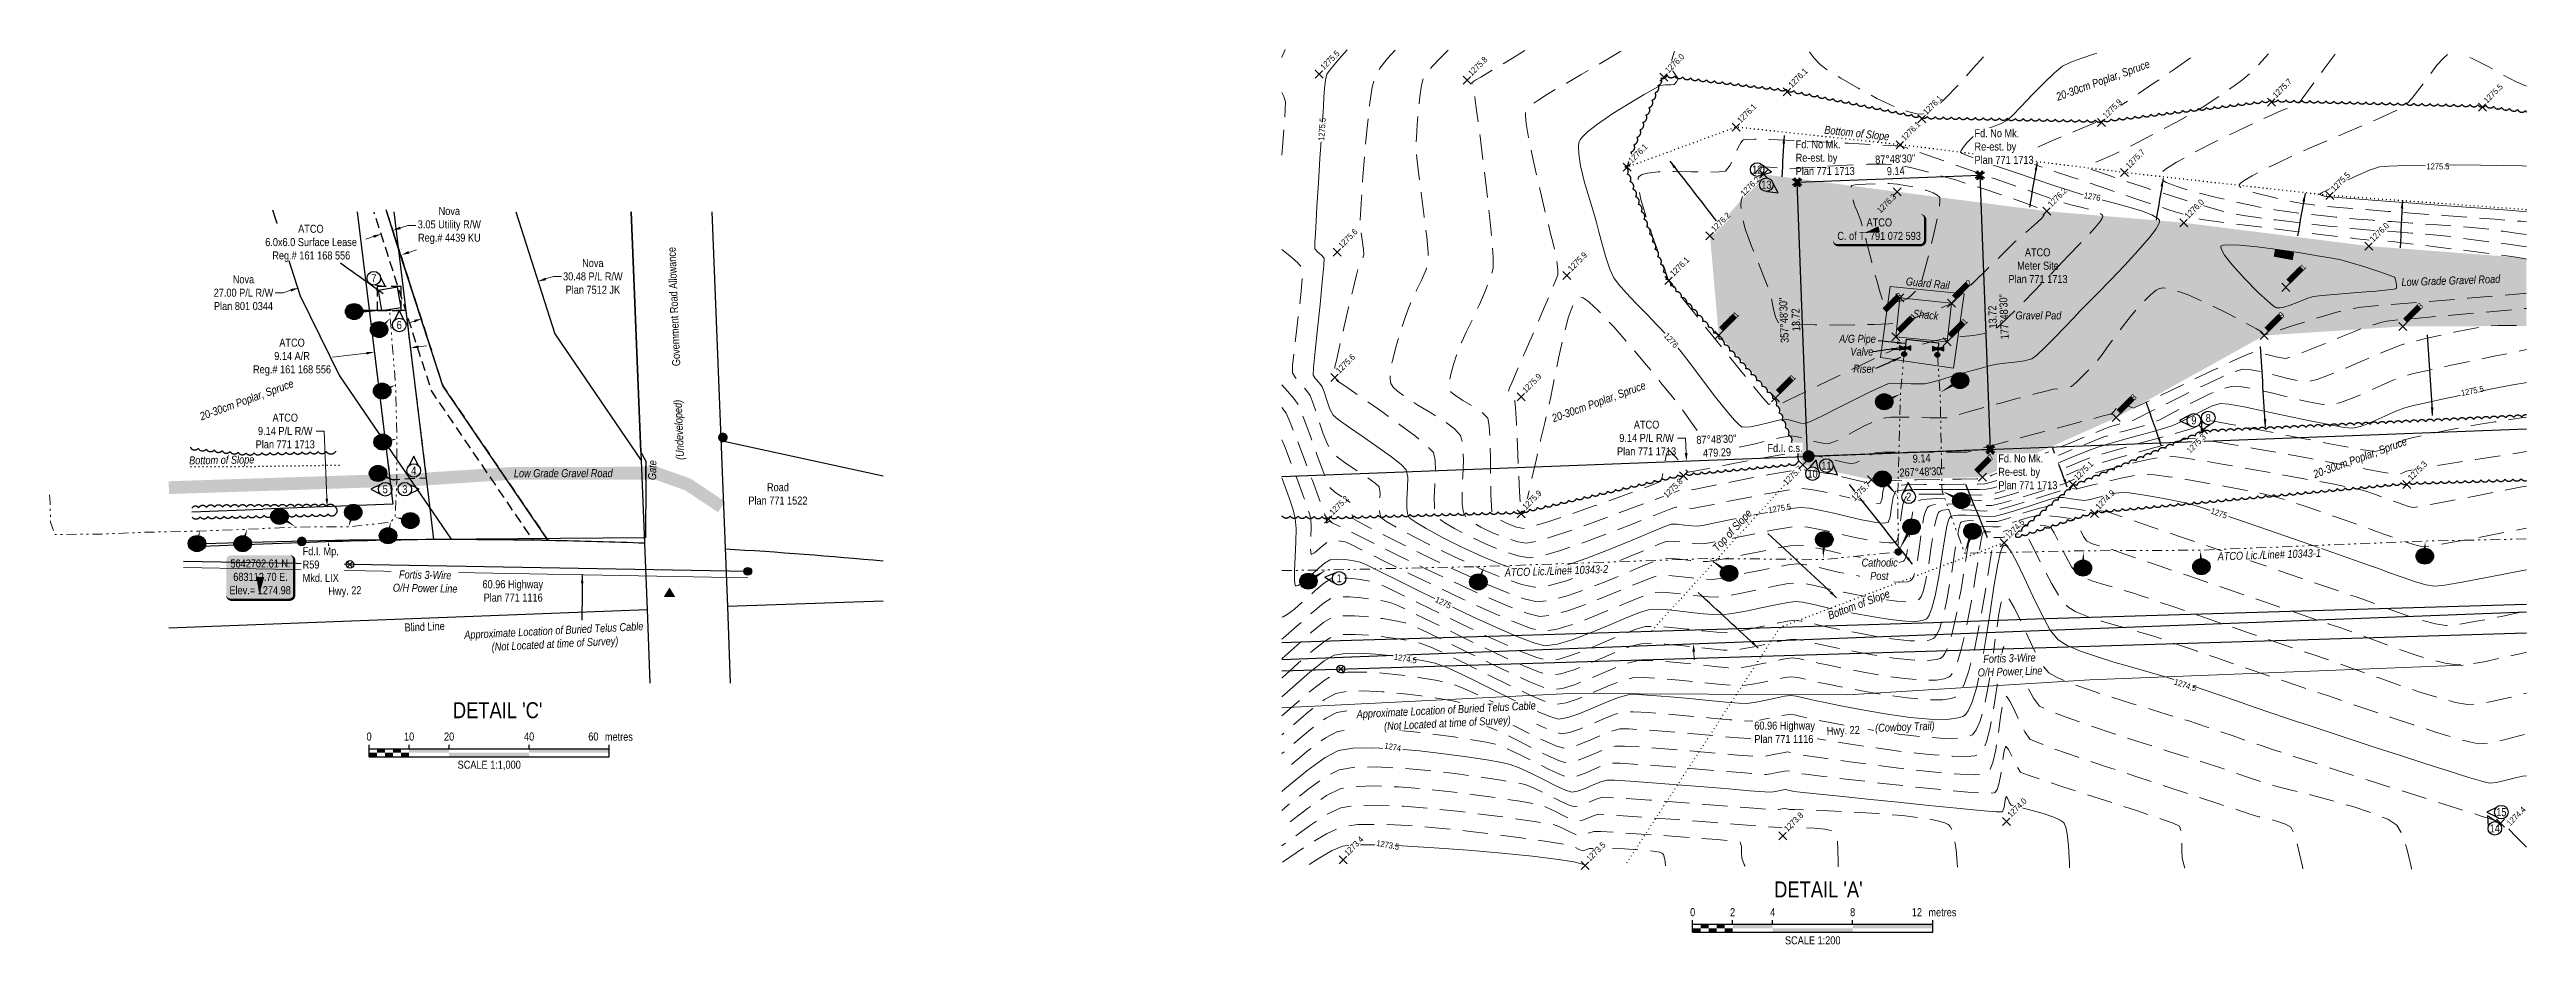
# Model space of a CAD drawing. Extents: x 677803 to 685700, y 5641086 to 5647221.
# Drawn here: x 678182 to 681278, y 5642376 to 5643494 of the extents above; entities that cross this region are included whole.
import ezdxf
from ezdxf.enums import TextEntityAlignment as Align

# ---------------------------------------------------------------- set-up
doc = ezdxf.new("R2010")
doc.units = 0
doc.header["$LTSCALE"] = 5
doc.header["$PDMODE"] = 3
doc.header["$PDSIZE"] = 5
for name, pattern in [('0', [1, 1, 0]), ('CENTERLINEX33', [6.5, 2.5, -1, 0.5, -1, 0.5, -1]), ('DASHED2', [9.525, 6.35, -3.175]), ('foc-FLOWLINE', [3.75, 2.5, -1.25]), ('foc-TOPO', [1, 0.2, -0.8])]:
    doc.linetypes.add(name, pattern=pattern)
doc.layers.get('Defpoints').update_dxf_attribs({"color": 9})
for name, color, linetype in [('AS-FENCE', 48, 'foc-FENCE'), ('AS-OWNER', 7, 'Continuous'), ('AS-PIPE-AG', 44, 'Continuous'), ('AS-POWER', 104, 'foc-POWER'), ('AS-POWER-EXISTING-PP', 72, 'Continuous'), ('AS-POWER-OH-ATCO PIPELINES', 241, 'foc-OHPOWER'), ('AS-POWER-T', 104, 'Continuous'), ('AS-ROADS', 254, 'Continuous'), ('AS-SYMBOL', 7, 'Continuous'), ('AS-TELEPHONE-T', 224, 'Continuous'), ('C-EZE', 13, 'foc-FLOWLINE'), ('CG-NOTES', 7, 'Continuous'), ('Contour_Line_Intermediate', 8, 'DASHED2'), ('Contour_Line_Major', 7, 'Continuous'), ('DETAIL-T', 7, 'Continuous'), ('F-EZE', 190, 'foc-FLOWLINE'), ('F-RW', 190, 'Continuous'), ('L-BD', 7, 'Continuous'), ('L-MON', 1, 'Continuous'), ('L-ROAD-T', 7, 'Continuous'), ('L-SEC', 7, 'Continuous'), ('L-SECLBL', 7, 'Continuous'), ('L-TITLEDB', 4, 'Continuous'), ('L-TITLEDB-T', 4, 'Continuous'), ('P-ELEVATION', 7, 'Continuous'), ('P-PROPOSED', 10, 'Continuous'), ('T-BUSH', 110, '0'), ('T-BUSH-T', 110, 'Continuous'), ('T-GENERAL', 48, 'foc-TOPO')]:
    doc.layers.add(name, color=color, linetype=linetype)
for name, color, linetype, lineweight in [('AS-GENERAL', 48, 'Continuous', 18), ('C-WS-T', 13, 'Continuous', 9), ('EXISTING PIPE (EXIST OR HP)', 240, 'CENTERLINEX33', 20), ('F-AR-T', 190, 'Continuous', 9), ('F-EZE-T', 190, 'Continuous', 9), ('F-RW-T', 190, 'Continuous', 9), ('T-ELEVATION', 48, 'Continuous', 18), ('T-ELEVATION-T', 48, 'Continuous', 18), ('T-TEXT', 48, 'Continuous', 18), ('T-TOPO', 7, 'Continuous', 0)]:
    doc.layers.add(name, color=color, linetype=linetype, lineweight=lineweight)
doc.layers.add('AS-TELUS-ATCO PIPELINES', color=7, linetype='foc-TEL', lineweight=9, true_color=0xff9c38)
doc.styles.add('175L', font='ARIALN.TTF', dxfattribs={"height": 20})
doc.styles.add('80', font='ARIALN.TTF', dxfattribs={"height": 10})
doc.styles.add('80CG', font='ARIALN.TTF', dxfattribs={"height": 10})
doc.styles.add('80L', font='ARIALN.TTF', dxfattribs={"height": 10})
doc.styles.add('80LS', font='ARIALNI.TTF', dxfattribs={"height": 10})
doc.styles.add('ELEVATION', font='ARIALN.TTF', dxfattribs={"height": 2.5})
doc.styles.add('foc-LtypeFont', font='ARIALN.TTF', dxfattribs={"height": 7.35})
doc.styles.get("Standard").update_dxf_attribs({"font": 'ARIALN.TTF'})
doc.linetypes.add('foc-FENCE', pattern='A,10,-1,["X",foc-LtypeFont,S=0.2,R=0,X=-0.625,Y=-0.75],-1.24', length=12.24)
doc.linetypes.add('foc-OHPOWER', pattern='A,10,-1,["O/P",foc-LtypeFont,S=0.2,R=0,X=-0.5,Y=-0.75],-3.25', length=14.25)
doc.linetypes.add('foc-POWER', pattern='A,6,-1,["P",foc-LtypeFont,S=0.2,R=0,X=-0.625,Y=-0.75],-1.24,4', length=12.24)
doc.linetypes.add('foc-TEL', pattern='A,2,-1,["T",foc-LtypeFont,S=0.2,R=0,X=-0.425,Y=-0.75],-1.24,8', length=12.24)
doc.dimstyles.new('Compass 5 000', dxfattribs={"dimscale": 5, "dimtxt": 9, "dimasz": 2, "dimexe": 0.2, "dimexo": 0.0625, "dimgap": 0.5, "dimtad": 0, "dimtih": 1, "dimtoh": 1, "dimzin": 0, "dimdsep": 46, "dimtxsty": '80CG', "dimcen": 0.1, "dimse1": 1, "dimse2": 1, "dimclrd": 256, "dimclrt": 256, "dimaunit": 1, "dimadec": 4, "dimazin": 0, "dimtfac": 0.06, "dimtofl": 0, "dimtmove": 0, "dimatfit": 1, "dimfxl": 0.2, "dimtolj": 1, "dimtzin": 0, "dimlwd": -1, "dimarcsym": 0})

msp = doc.modelspace()

# ---------------------------------------------------------------- texts
at = {"layer": 'DETAIL-T', "color": 3, "char_height": 20, "width": 223.85802, "attachment_point": 5, "style": '80CG'}
for s, insert in [("DETAIL 'C'", (678741.987, 5642668.089)), ("DETAIL 'A' ", (680392.864, 5642444.295))]:
    msp.add_mtext(s, dxfattribs=dict(at, insert=insert))
at = {"layer": 'F-RW-T', "insert": (680627.808, 5643245.431), "char_height": 9.99815, "attachment_point": 1, "style": '80L', "bg_fill": 1, "box_fill_scale": 1, "bg_fill_color": 254, "bg_fill_transparency": 0}
msp.add_mtext_dynamic_manual_height_columns('\\pi23.202;ATCO\\P\\pi13.439;Meter Site\\P\\pi2.6361;Plan 771 1713', width=77.72815, gutter_width=50, heights=[0], dxfattribs=at)
at = {"layer": 'L-BD', "color": 2, "style": '80L'}
for s, height, rotation, p in [("87°48'30''", 9.9981, 2.1914, (680489.009, 5643357.221)), ('9.14', 9.9981, 2.1914, (680489.582, 5643342.235)), ("357°48'30''", 9.99815, 92.1914, (680349.713, 5643155.6)), ("177°48'30''", 9.99815, 92.1914, (680624.826, 5643160.109)), ('13.72', 9.9981, 92.1914, (680364.699, 5643156.173)), ('13.72', 9.9981, 92.1914, (680610.589, 5643159.564))]:
    msp.add_text(s, height=height, rotation=rotation, dxfattribs=at).set_placement(p, align=Align.MIDDLE)
at = {"layer": 'L-BD', "color": 2, "insert": (680521.724, 5642987.901), "char_height": 9.99815, "width": 57.1119, "attachment_point": 2, "rotation": 2.1914, "style": '80L', "bg_fill": 1, "box_fill_scale": 1, "bg_fill_color": 254, "bg_fill_transparency": 0}
msp.add_mtext("9.14 267°48'30''", dxfattribs=at)
at = {"layer": 'L-MON', "insert": (680364.461, 5643380.404), "char_height": 9.99815, "attachment_point": 1, "style": '80L'}
msp.add_mtext_dynamic_manual_height_columns('Fd. No Mk.\\PRe-est. by \\PPlan 771 1713', width=73.44925, gutter_width=50, heights=[0], dxfattribs=at)
at = {"layer": 'L-ROAD-T', "style": '80L'}
msp.add_text('Government Road Allowance', height=9.99815, rotation=92.28469, dxfattribs=at).set_placement((678962.328, 5643172.619), align=Align.MIDDLE_CENTER)
at = {"layer": 'L-SEC', "color": 6, "insert": (678625.431, 5642776.585), "char_height": 9.9981, "attachment_point": 1, "rotation": 2.189094, "style": '80L'}
msp.add_mtext_dynamic_manual_height_columns('Blind Line', width=50.84065, gutter_width=50, heights=[0], dxfattribs=at)
at = {"layer": 'L-SECLBL', "color": 4, "insert": (678530.219, 5642821.833), "char_height": 9.9981, "attachment_point": 1, "rotation": 2.144119, "style": '80L'}
msp.add_mtext_dynamic_manual_height_columns('Hwy. 22', width=49.76277, gutter_width=50, heights=[0], dxfattribs=at)
at = {"layer": 'L-TITLEDB-T', "char_height": 9.99815, "attachment_point": 1, "style": '80L'}
for s, width, insert in [('\\pi27.54;Road\\P\\pi4.1709;Plan 771 1522', 80.73632, (679051.157, 5642951.916)), ('\\pi6.7448;60.96 Highway\\P\\pi8.1429;Plan 771 1116', 88.74179, (678716.287, 5642830.673))]:
    msp.add_mtext_dynamic_manual_height_columns(s, width=width, gutter_width=50, heights=[0], dxfattribs=dict(at, insert=insert))
at = {"layer": 'T-BUSH-T', "style": '80LS'}
for p in [(680748.51, 5643455.523), (678428.233, 5643056.171), (680118.308, 5643053.78), (681069.817, 5642983.852)]:
    msp.add_text('20-30cm Poplar, Spruce', height=9.99815, rotation=20, dxfattribs=at).set_placement(p, align=Align.MIDDLE_CENTER)
at = {"layer": 'T-ELEVATION-T', "insert": (680465.302, 5643294.106), "char_height": 7.4986, "width": 23.99426, "attachment_point": 1, "rotation": 44.999991, "style": 'ELEVATION'}
msp.add_mtext('1276.3', dxfattribs=at)
at = {"layer": 'T-ELEVATION-T', "char_height": 7.4986, "width": 23.99426, "attachment_point": 1, "rotation": 44.999991, "style": 'ELEVATION', "bg_fill": 1, "box_fill_scale": 1, "bg_fill_color": 254, "bg_fill_transparency": 0}
for s, insert in [('1276.1', (680977.662, 5643206.535)), ('1276.3', (680472.822, 5643170.44)), ('1276.2', (680559.837, 5643186.585)), ('1276.1', (680268.887, 5643146.86)), ('1276.1', (680490.387, 5643144.61)), ('1276.1', (680554.487, 5643138.585)), ('1275.9', (680950.637, 5643146.335)), ('1275.8', (681123.862, 5643157.61)), ('1276.1', (680339.787, 5643068.46)), ('1275.8', (680765.762, 5643043.685))]:
    msp.add_mtext(s, dxfattribs=dict(at, insert=insert))
at = {"layer": 'T-TEXT', "style": '80LS'}
msp.add_text('(Undeveloped)', height=9.99815, rotation=92.28469, dxfattribs=at).set_placement((678968.474, 5643018.583), align=Align.MIDDLE_CENTER)
at = {"layer": 'T-TEXT', "char_height": 9.99815, "attachment_point": 1, "style": '80L'}
for s, width, insert, rotation in [('{\\fArial Narrow|b0|i1|c0|p34;Bottom of Slope}', 83.86269, (680400.976, 5643398.788), 353.846254), ('{\\fArial Narrow|b0|i1|c0|p34;Guard Rail}', 54.79066, (680502.827, 5643209.375), 354.427802), ('{\\fArial Narrow|b0|i1|c0|p34;Low Grade Gravel Road}', 125.26683, (681121.538, 5643208.152), 1.924571), ('{\\fArial Narrow|b0|i1|c0|p34;Shack}', 23.60516, (680511.759, 5643169.025), 354.045353), ('{\\fArial Narrow|b0|i1|c0|p34;Bottom of Slope}', 82.56272, (678356.271, 5642985.376), 0.886862), ('{\\fArial Narrow|b0|i1|c0|p34;Low Grade Gravel Road}', 125.26683, (678762.26, 5642969.408), 0.052689), ('{\\fArial Narrow|b0|i1|c0|p34;Gate}', 17.81187, (678929.987, 5642955.977), 88.876455)]:
    msp.add_mtext_dynamic_manual_height_columns(s, width=width, gutter_width=50, heights=[0], dxfattribs=dict(at, insert=insert, rotation=rotation))
at = {"layer": 'T-TEXT', "char_height": 9.99815, "attachment_point": 1}
for s, width, gutter_width, insert, style in [('{\\fArial Narrow|b0|i1|c0|p34;Gravel Pad}', 57.97176, 100, (680639.24, 5643166.601), '175L'), ('{\\fArial Narrow|b0|i1|c0|p34;A/G Pipe}', 45.66617, 50, (680418.872, 5643137.346), '80L'), ('{\\fArial Narrow|b0|i1|c0|p34;Valve}', 27.03223, 50, (680432.881, 5643121.401), '80L'), ('{\\fArial Narrow|b0|i1|c0|p34;Riser}', 19.43608, 50, (680436.426, 5643099.941), '80L')]:
    msp.add_mtext_dynamic_manual_height_columns(s, width=width, gutter_width=gutter_width, heights=[0], dxfattribs=dict(at, insert=insert, style=style))
at = {"layer": 'T-TOPO', "insert": (680964.633, 5643243.358, 31925), "char_height": 7.4986, "width": 21.99593, "attachment_point": 1, "rotation": 349.670902, "bg_fill": 1, "box_fill_scale": 1.15, "bg_fill_color": 254, "bg_fill_transparency": 0}
msp.add_mtext('1276', dxfattribs=at)

# ---------------------------------------------------------------- blocks, each defined once
blk = doc.blocks.new('*D445')
at = {"layer": 'Defpoints', "color": 0, "transparency": 16777216}
for p in [(680228, 5642979.6), (679655.4, 5642957.7), (679664.1, 5642729.3)]:
    blk.add_point(p, dxfattribs=at)
at = {"layer": 'F-RW-T', "transparency": 16777216}
for p, q in [((680226.9, 5643008.4), (680216.9, 5643008.4)), ((680227.6, 5642989.6), (680226.9, 5643008.4)), ((680237.1, 5642741.2), (680237.5, 5642731.2))]:
    blk.add_line(p, q, dxfattribs=at)
for points in [[(680229.3, 5642989.7), (680225.9, 5642989.5), (680228, 5642979.6)], [(680238.8, 5642741.3), (680235.4, 5642741.1), (680236.7, 5642751.2)]]:
    blk.add_solid(points, dxfattribs=at)
at = {"layer": 'F-RW-T', "transparency": 16777216, "insert": (680178.1, 5643008.4), "char_height": 10, "attachment_point": 5, "style": '80CG'}
blk.add_mtext('\\A1;ATCO\\P9.14 P/L R/W^JPlan 771 1713', dxfattribs=at)
blk = doc.blocks.new('*U415')
at = {"layer": 'P-ELEVATION'}
h = blk.add_hatch(color=111, dxfattribs=at)
h.dxf.hatch_style = 1
edge = h.paths.add_edge_path()
edge.add_ellipse((0, 0), major_axis=(-10.9, 0), ratio=0.913794, start_angle=0, end_angle=360)
at = {"layer": 'P-ELEVATION', "color": 7, "flags": 128}
blk.add_lwpolyline([(0, 0, 5, 0, 0), (22.8, 14.4, 0, 0, 0)], format="xyseb", dxfattribs=at)
at = {"layer": 'P-ELEVATION', "color": 7}
blk.add_ellipse((0, 0), major_axis=(-10.9, 0), ratio=0.913794, dxfattribs=at)
at = {"layer": 'P-ELEVATION', "style": '80'}
blk.add_attdef('BEND', text='', height=10, dxfattribs=at).set_placement((0, 0), align=Align.MIDDLE_CENTER)
blk = doc.blocks.new('*U416')
at = {"layer": 'P-ELEVATION'}
h = blk.add_hatch(color=111, dxfattribs=at)
h.dxf.hatch_style = 1
edge = h.paths.add_edge_path()
edge.add_ellipse((0, 0), major_axis=(-10.9, 0), ratio=0.913794, start_angle=0, end_angle=360)
at = {"layer": 'P-ELEVATION', "color": 7, "flags": 128}
blk.add_lwpolyline([(0, 0, 5, 0, 0), (7.2, 18.9, 0, 0, 0)], format="xyseb", dxfattribs=at)
at = {"layer": 'P-ELEVATION', "color": 7}
blk.add_ellipse((0, 0), major_axis=(-10.9, 0), ratio=0.913794, dxfattribs=at)
at = {"layer": 'P-ELEVATION', "style": '80'}
blk.add_attdef('BEND', text='', height=10, dxfattribs=at).set_placement((0, 0), align=Align.MIDDLE_CENTER)
blk = doc.blocks.new('*U417')
at = {"layer": 'P-ELEVATION'}
h = blk.add_hatch(color=111, dxfattribs=at)
h.dxf.hatch_style = 1
edge = h.paths.add_edge_path()
edge.add_ellipse((0, 0), major_axis=(-10.9, 0), ratio=0.913794, start_angle=0, end_angle=360)
at = {"layer": 'P-ELEVATION', "color": 7, "flags": 128}
blk.add_lwpolyline([(0, 0, 5, 0, 0), (-24.8, 18.5, 0, 0, 0)], format="xyseb", dxfattribs=at)
at = {"layer": 'P-ELEVATION', "color": 7}
blk.add_ellipse((0, 0), major_axis=(-10.9, 0), ratio=0.913794, dxfattribs=at)
at = {"layer": 'P-ELEVATION', "style": '80'}
blk.add_attdef('BEND', text='', height=10, dxfattribs=at).set_placement((0, 0), align=Align.MIDDLE_CENTER)
blk = doc.blocks.new('*U449')
at = {"layer": 'P-ELEVATION'}
h = blk.add_hatch(color=111, dxfattribs=at)
h.dxf.hatch_style = 1
edge = h.paths.add_edge_path()
edge.add_ellipse((0, 0), major_axis=(-10.9, 0), ratio=0.913794, start_angle=0, end_angle=360)
at = {"layer": 'P-ELEVATION', "color": 7, "flags": 128}
blk.add_lwpolyline([(0, 0, 5, 0, 0), (-1.6, -24.2, 0, 0, 0)], format="xyseb", dxfattribs=at)
at = {"layer": 'P-ELEVATION', "color": 7}
blk.add_ellipse((0, 0), major_axis=(-10.9, 0), ratio=0.913794, dxfattribs=at)
at = {"layer": 'P-ELEVATION', "style": '80'}
blk.add_attdef('BEND', text='', height=10, dxfattribs=at).set_placement((0, 0), align=Align.MIDDLE_CENTER)
blk = doc.blocks.new('*U450')
at = {"layer": 'P-ELEVATION'}
h = blk.add_hatch(color=111, dxfattribs=at)
h.dxf.hatch_style = 1
edge = h.paths.add_edge_path()
edge.add_ellipse((0, 0), major_axis=(-10.9, 0), ratio=0.913794, start_angle=0, end_angle=360)
at = {"layer": 'P-ELEVATION', "color": 7, "flags": 128}
blk.add_lwpolyline([(0, 0, 5, 0, 0), (-15.9, -29.6, 0, 0, 0)], format="xyseb", dxfattribs=at)
at = {"layer": 'P-ELEVATION', "color": 7}
blk.add_ellipse((0, 0), major_axis=(-10.9, 0), ratio=0.913794, dxfattribs=at)
at = {"layer": 'P-ELEVATION', "style": '80'}
blk.add_attdef('BEND', text='', height=10, dxfattribs=at).set_placement((0, 0), align=Align.MIDDLE_CENTER)
blk = doc.blocks.new('*U451')
at = {"layer": 'P-ELEVATION'}
h = blk.add_hatch(color=111, dxfattribs=at)
h.dxf.hatch_style = 1
edge = h.paths.add_edge_path()
edge.add_ellipse((0, 0), major_axis=(-10.9, 0), ratio=0.913794, start_angle=0, end_angle=360)
at = {"layer": 'P-ELEVATION', "color": 7, "flags": 128}
blk.add_lwpolyline([(0, 0, 5, 0, 0), (18.9, -21.2, 0, 0, 0)], format="xyseb", dxfattribs=at)
at = {"layer": 'P-ELEVATION', "color": 7}
blk.add_ellipse((0, 0), major_axis=(-10.9, 0), ratio=0.913794, dxfattribs=at)
at = {"layer": 'P-ELEVATION', "style": '80'}
blk.add_attdef('BEND', text='', height=10, dxfattribs=at).set_placement((0, 0), align=Align.MIDDLE_CENTER)
blk = doc.blocks.new('*U452')
at = {"layer": 'P-ELEVATION'}
h = blk.add_hatch(color=111, dxfattribs=at)
h.dxf.hatch_style = 1
edge = h.paths.add_edge_path()
edge.add_ellipse((0, 0), major_axis=(-10.9, 0), ratio=0.913794, start_angle=0, end_angle=360)
at = {"layer": 'P-ELEVATION', "color": 7, "flags": 128}
blk.add_lwpolyline([(0, 0, 5, 0, 0), (20.4, 9.7, 0, 0, 0)], format="xyseb", dxfattribs=at)
at = {"layer": 'P-ELEVATION', "color": 7}
blk.add_ellipse((0, 0), major_axis=(-10.9, 0), ratio=0.913794, dxfattribs=at)
at = {"layer": 'P-ELEVATION', "style": '80'}
blk.add_attdef('BEND', text='', height=10, dxfattribs=at).set_placement((0, 0), align=Align.MIDDLE_CENTER)
blk = doc.blocks.new('*U453')
at = {"layer": 'P-ELEVATION'}
h = blk.add_hatch(color=111, dxfattribs=at)
h.dxf.hatch_style = 1
edge = h.paths.add_edge_path()
edge.add_ellipse((0, 0), major_axis=(-10.9, 0), ratio=0.913794, start_angle=0, end_angle=360)
at = {"layer": 'P-ELEVATION', "color": 7, "flags": 128}
blk.add_lwpolyline([(0, 0, 5, 0, 0), (-24.8, -14.9, 0, 0, 0)], format="xyseb", dxfattribs=at)
at = {"layer": 'P-ELEVATION', "color": 7}
blk.add_ellipse((0, 0), major_axis=(-10.9, 0), ratio=0.913794, dxfattribs=at)
at = {"layer": 'P-ELEVATION', "style": '80'}
blk.add_attdef('BEND', text='', height=10, dxfattribs=at).set_placement((0, 0), align=Align.MIDDLE_CENTER)
blk = doc.blocks.new('*U454')
at = {"layer": 'P-ELEVATION'}
h = blk.add_hatch(color=111, dxfattribs=at)
h.dxf.hatch_style = 1
edge = h.paths.add_edge_path()
edge.add_ellipse((0, 0), major_axis=(-10.9, 0), ratio=0.913794, start_angle=0, end_angle=360)
at = {"layer": 'P-ELEVATION', "color": 7, "flags": 128}
blk.add_lwpolyline([(0, 0, 5, 0, 0), (-23.8, 11.8, 0, 0, 0)], format="xyseb", dxfattribs=at)
at = {"layer": 'P-ELEVATION', "color": 7}
blk.add_ellipse((0, 0), major_axis=(-10.9, 0), ratio=0.913794, dxfattribs=at)
at = {"layer": 'P-ELEVATION', "style": '80'}
blk.add_attdef('BEND', text='', height=10, dxfattribs=at).set_placement((0, 0), align=Align.MIDDLE_CENTER)
blk = doc.blocks.new('*U455')
at = {"layer": 'P-ELEVATION'}
h = blk.add_hatch(color=111, dxfattribs=at)
h.dxf.hatch_style = 1
edge = h.paths.add_edge_path()
edge.add_ellipse((0, 0), major_axis=(-10.9, 0), ratio=0.913794, start_angle=0, end_angle=360)
at = {"layer": 'P-ELEVATION', "color": 7, "flags": 128}
blk.add_lwpolyline([(0, 0, 5, 0, 0), (-9.8, -27.3, 0, 0, 0)], format="xyseb", dxfattribs=at)
at = {"layer": 'P-ELEVATION', "color": 7}
blk.add_ellipse((0, 0), major_axis=(-10.9, 0), ratio=0.913794, dxfattribs=at)
at = {"layer": 'P-ELEVATION', "style": '80'}
blk.add_attdef('BEND', text='', height=10, dxfattribs=at).set_placement((0, 0), align=Align.MIDDLE_CENTER)
blk = doc.blocks.new('*U443')
at = {"layer": 'P-ELEVATION'}
h = blk.add_hatch(color=111, dxfattribs=at)
h.dxf.hatch_style = 1
edge = h.paths.add_edge_path()
edge.add_ellipse((0, 0), major_axis=(-10.9, 0), ratio=0.913794, start_angle=0, end_angle=360)
at = {"layer": 'P-ELEVATION', "color": 7, "flags": 128}
blk.add_lwpolyline([(0, 0, 5, 0, 0), (0.7, 20.2, 0, 0, 0)], format="xyseb", dxfattribs=at)
at = {"layer": 'P-ELEVATION', "color": 7}
blk.add_ellipse((0, 0), major_axis=(-10.9, 0), ratio=0.913794, dxfattribs=at)
at = {"layer": 'P-ELEVATION', "style": '80'}
blk.add_attdef('BEND', text='', height=10, dxfattribs=at).set_placement((0, 0), align=Align.MIDDLE_CENTER)
blk = doc.blocks.new('*U444')
at = {"layer": 'P-ELEVATION'}
h = blk.add_hatch(color=111, dxfattribs=at)
h.dxf.hatch_style = 1
edge = h.paths.add_edge_path()
edge.add_ellipse((0, 0), major_axis=(-10.9, 0), ratio=0.913794, start_angle=0, end_angle=360)
at = {"layer": 'P-ELEVATION', "color": 7, "flags": 128}
blk.add_lwpolyline([(0, 0, 5, 0, 0), (-1.3, 20.5, 0, 0, 0)], format="xyseb", dxfattribs=at)
at = {"layer": 'P-ELEVATION', "color": 7}
blk.add_ellipse((0, 0), major_axis=(-10.9, 0), ratio=0.913794, dxfattribs=at)
at = {"layer": 'P-ELEVATION', "style": '80'}
blk.add_attdef('BEND', text='', height=10, dxfattribs=at).set_placement((0, 0), align=Align.MIDDLE_CENTER)
blk = doc.blocks.new('*U427')
at = {"layer": 'P-ELEVATION'}
h = blk.add_hatch(color=111, dxfattribs=at)
h.dxf.hatch_style = 1
edge = h.paths.add_edge_path()
edge.add_ellipse((0, 0), major_axis=(-10.9, 0), ratio=0.913794, start_angle=0, end_angle=360)
at = {"layer": 'P-ELEVATION', "color": 7, "flags": 128}
blk.add_lwpolyline([(0, 0, 5, 0, 0), (0.4, 18.5, 0, 0, 0)], format="xyseb", dxfattribs=at)
at = {"layer": 'P-ELEVATION', "color": 7}
blk.add_ellipse((0, 0), major_axis=(-10.9, 0), ratio=0.913794, dxfattribs=at)
at = {"layer": 'P-ELEVATION', "style": '80'}
blk.add_attdef('BEND', text='', height=10, dxfattribs=at).set_placement((0, 0), align=Align.MIDDLE_CENTER)
blk = doc.blocks.new('VALVE')
h = blk.add_hatch(color=255)
h.dxf.hatch_style = 1
edge = h.paths.add_edge_path()
edge.add_line((-0.33, 0.24), (-1.2, 0.59))
edge.add_line((-1.2, 0.59), (-1.2, -0.59))
edge.add_line((-1.2, -0.59), (-0.33, -0.24))
edge.add_arc((0, 0), 0.411, 215.8775, 324.1225)
edge.add_line((0.33, -0.24), (1.2, -0.59))
edge.add_line((1.2, -0.59), (1.2, 0.59))
edge.add_line((1.2, 0.59), (0.33, 0.24))
edge.add_arc((0, 0), 0.411, 35.8775, 144.1225)
at = {"color": 48}
for p, q in [((-1.1, 0.44), (-1.1, -0.44)), ((-0.29, 0.12), (-1.1, 0.44)), ((0.29, 0.12), (1.1, 0.44)), ((1.1, 0.44), (1.1, -0.44)), ((-1.1, -0.44), (-0.29, -0.12)), ((1.1, -0.44), (0.29, -0.12))]:
    blk.add_line(p, q, dxfattribs=at)
for radius in [0.311, 0.11]:
    blk.add_circle((0, 0), radius, dxfattribs=at)
blk = doc.blocks.new('fdia')
at = {"color": 255, "const_width": 1}
blk.add_lwpolyline([(-0.5, 0, 1), (0.5, 0, 1)], format="xyb", close=True, dxfattribs=at)
blk = doc.blocks.new('Fdiaa')
blk.add_blockref('fdia', (0, 0))
blk = doc.blocks.new('fdib')
at = {"color": 1, "const_width": 1.6}
blk.add_lwpolyline([(-0.4, 0, 1), (0.4, 0, 1)], format="xyb", close=True, dxfattribs=at)
at = {"color": 1}
blk.add_circle((0, 0), 0.8, dxfattribs=at)
blk = doc.blocks.new('Fdibb')
blk.add_blockref('fdib', (0, 0))
blk = doc.blocks.new('fdicc')
for name in ['Fdibb', 'Fdiaa']:
    blk.add_blockref(name, (0, 0))
blk = doc.blocks.new('FDI')
blk.add_blockref('fdicc', (0, 0))
blk = doc.blocks.new('TEMP')
h = blk.add_hatch(color=255)
h.dxf.hatch_style = 1
h.paths.add_polyline_path([(0, 0.25), (-0.67, 1.15), (-0.67, 0.67), (-1.15, 0.67), (-0.25, 0), (-1.15, -0.67), (-0.67, -0.67), (-0.67, -1.15), (0, -0.25), (0.67, -1.15), (0.67, -0.67), (1.15, -0.67), (0.25, 0), (1.15, 0.67), (0.67, 0.67), (0.67, 1.15)])
h.paths.add_polyline_path([(0.57, 0.85), (0.57, 0.57), (0.85, 0.57), (0.08, 0), (0.85, -0.57), (0.57, -0.57), (0.57, -0.85), (0, -0.08), (-0.57, -0.85), (-0.57, -0.57), (-0.85, -0.57), (-0.08, 0), (-0.85, 0.57), (-0.57, 0.57), (-0.57, 0.85), (0, 0.08)], flags=16)
h = blk.add_hatch(color=1)
h.dxf.hatch_style = 1
h.paths.add_polyline_path([(0, 0.08), (-0.57, 0.85), (-0.57, 0.57), (-0.85, 0.57), (-0.08, 0), (-0.85, -0.57), (-0.57, -0.57), (-0.57, -0.85), (0, -0.08), (0.57, -0.85), (0.57, -0.57), (0.85, -0.57), (0.08, 0), (0.85, 0.57), (0.57, 0.57), (0.57, 0.85)])
at = {"color": 1}
for p, q in [((-0.08, 0), (0.08, 0)), ((0, 0.08), (0, -0.08))]:
    blk.add_line(p, q, dxfattribs=at)
at = {"color": 255, "flags": 128}
blk.add_lwpolyline([(-0.25, 0), (-1.15, 0.67), (-0.67, 0.67), (-0.67, 1.15), (0, 0.25), (0.67, 1.15), (0.67, 0.67), (1.15, 0.67), (0.25, 0), (1.15, -0.67), (0.67, -0.67), (0.67, -1.15), (0, -0.25), (-0.67, -1.15), (-0.67, -0.67), (-1.15, -0.67)], close=True, dxfattribs=at)
at = {"color": 1, "flags": 128}
blk.add_lwpolyline([(-0.08, 0), (-0.85, 0.57), (-0.57, 0.57), (-0.57, 0.85), (0, 0.08), (0.57, 0.85), (0.57, 0.57), (0.85, 0.57), (0.08, 0), (0.85, -0.57), (0.57, -0.57), (0.57, -0.85), (0, -0.08), (-0.57, -0.85), (-0.57, -0.57), (-0.85, -0.57)], close=True, dxfattribs=at)
blk = doc.blocks.new('riser')
h = blk.add_hatch(color=255)
h.dxf.hatch_style = 1
edge = h.paths.add_edge_path()
edge.add_arc((0, 0), 0.7, 0, 360)
blk.add_hatch(color=48).paths.add_polyline_path([(0.58, -0.15), (-0.58, -0.15, 0.774597)])
at = {"color": 48}
blk.add_line((-0.58, -0.15), (0.58, -0.15), dxfattribs=at)
blk.add_circle((0, 0), 0.6, dxfattribs=at)
blk = doc.blocks.new('*U463')
at = {"layer": 'CG-NOTES', "color": 182}
blk.add_lwpolyline([(-5.6, 6.4), (-18, 1.2), (-6.4, -5.6)], dxfattribs=at)
blk.add_circle((0, 0), 8.49, dxfattribs=at)
at = {"color": 182, "style": '80L'}
blk.add_attdef('#', text='', height=10, dxfattribs=at).set_placement((0, 0), align=Align.MIDDLE_CENTER)
blk = doc.blocks.new('*U466')
at = {"layer": 'CG-NOTES', "color": 182}
blk.add_lwpolyline([(5.7, 6.3), (-0.8, 18), (-6.3, 5.7)], dxfattribs=at)
blk.add_circle((0, 0), 8.49, dxfattribs=at)
at = {"color": 182, "style": '80L'}
blk.add_attdef('#', text='', height=10, dxfattribs=at).set_placement((0, 0), align=Align.MIDDLE_CENTER)
blk = doc.blocks.new('*U485')
at = {"layer": 'CG-NOTES', "color": 182}
blk.add_lwpolyline([(-8.2, -2.2), (-9, -15.6), (2.2, -8.2)], dxfattribs=at)
blk.add_circle((0, 0), 8.49, dxfattribs=at)
at = {"color": 182, "style": '80L'}
blk.add_attdef('#', text='', height=10, dxfattribs=at).set_placement((0, 0), align=Align.MIDDLE_CENTER)
blk = doc.blocks.new('*U483')
at = {"layer": 'CG-NOTES', "color": 182}
blk.add_lwpolyline([(-6, 6), (-18, 0), (-6, -6)], dxfattribs=at)
blk.add_circle((0, 0), 8.49, dxfattribs=at)
at = {"color": 182, "style": '80L'}
blk.add_attdef('#', text='', height=10, dxfattribs=at).set_placement((0, 0), align=Align.MIDDLE_CENTER)
blk = doc.blocks.new('*U487')
at = {"layer": 'CG-NOTES', "color": 182}
blk.add_lwpolyline([(7.3, 4.2), (4.7, 17.4), (-4.2, 7.3)], dxfattribs=at)
blk.add_circle((0, 0), 8.49, dxfattribs=at)
at = {"color": 182, "style": '80L'}
blk.add_attdef('#', text='', height=10, dxfattribs=at).set_placement((0, 0), align=Align.MIDDLE_CENTER)
blk = doc.blocks.new('*U488')
at = {"layer": 'CG-NOTES', "color": 182}
blk.add_lwpolyline([(0.7, -8.5), (13.8, -11.6), (8.5, 0.7)], dxfattribs=at)
blk.add_circle((0, 0), 8.49, dxfattribs=at)
at = {"color": 182, "style": '80L'}
blk.add_attdef('#', text='', height=10, dxfattribs=at).set_placement((0, 0), align=Align.MIDDLE_CENTER)
blk = doc.blocks.new('*U489')
at = {"layer": 'CG-NOTES', "color": 182}
blk.add_lwpolyline([(4.9, -7), (17.7, -3.1), (7, 4.9)], dxfattribs=at)
blk.add_circle((0, 0), 8.49, dxfattribs=at)
at = {"color": 182, "style": '80L'}
blk.add_attdef('#', text='', height=10, dxfattribs=at).set_placement((0, 0), align=Align.MIDDLE_CENTER)
blk = doc.blocks.new('*U484')
at = {"layer": 'CG-NOTES', "color": 182}
blk.add_lwpolyline([(1.5, -8.4), (14.7, -10.3), (8.4, 1.5)], dxfattribs=at)
blk.add_circle((0, 0), 8.49, dxfattribs=at)
at = {"color": 182, "style": '80L'}
blk.add_attdef('#', text='', height=10, dxfattribs=at).set_placement((0, 0), align=Align.MIDDLE_CENTER)
blk = doc.blocks.new('*U490')
at = {"layer": 'CG-NOTES', "color": 182}
blk.add_lwpolyline([(2.2, 8.2), (-9, 15.6), (-8.2, 2.2)], dxfattribs=at)
blk.add_circle((0, 0), 8.49, dxfattribs=at)
at = {"color": 182, "style": '80L'}
blk.add_attdef('#', text='', height=10, dxfattribs=at).set_placement((0, 0), align=Align.MIDDLE_CENTER)
blk = doc.blocks.new('*U576')
h = blk.add_hatch(color=59)
edge = h.paths.add_edge_path()
edge.add_line((-51.5, -20), (51.5, -20))
edge.add_arc((51.5, -14), 6, 270, 360)
edge.add_line((57.5, -14), (57.5, 12.5))
edge.add_arc((51.5, 12.5), 6, 0, 90)
edge.add_line((51.5, 18.5), (-51.5, 18.5))
edge.add_arc((-51.5, 12.5), 6, 90, 180)
edge.add_line((-57.5, 12.5), (-57.5, -14))
edge.add_arc((-51.5, -14), 6, 180, 270)
at = {"color": 1, "flags": 128}
blk.add_lwpolyline([(-51.5, -20, 3, 3, 0), (51.5, -20, 3, 3, 0.414214), (57.5, -14, 3, 3, 0), (57.5, 12.5, 3, 0, 0.414214), (51.5, 18.5, 0, 0, 0), (-51.5, 18.5, 0, 0, 0.414214), (-57.5, 12.5, 0, 0, 0), (-57.5, -14, 0, 3, 0.414214)], format="xyseb", close=True, dxfattribs=at)
blk.add_lwpolyline([(-18.7, -4.9, 0, 7.5, 0), (0, 0, 0, 0, 0)], format="xyseb", dxfattribs=at)
at = {"color": 1, "style": '80'}
blk.add_attdef('ENTER_TEXT_001', (-36, -5), '', height=10, dxfattribs=at)
blk = doc.blocks.new('*X578')
at = {"color": 0}
for p, q in [((102.1, -2061.6), (108.8, -2061.6)), ((102.1, -2068.4), (108.8, -2068.4)), ((102.2, -2061.7), (108.8, -2061.7)), ((102.2, -2068.3), (108.7, -2068.3)), ((102.3, -2061.4), (108.6, -2061.4)), ((102.3, -2061.9), (108.6, -2061.9)), ((102.3, -2068.1), (108.6, -2068.1)), ((102.3, -2068.6), (108.7, -2068.6)), ((102.5, -2061.2), (108.5, -2061.2)), ((102.5, -2062), (108.4, -2062)), ((102.5, -2068), (108.4, -2068)), ((102.5, -2068.7), (108.5, -2068.7)), ((102.6, -2062.2), (108.3, -2062.2)), ((102.7, -2061.1), (108.2, -2061.1)), ((102.7, -2067.8), (108.3, -2067.8)), ((102.7, -2068.9), (108.3, -2068.9)), ((102.8, -2062.3), (108.1, -2062.3)), ((102.8, -2067.7), (108.1, -2067.7)), ((102.9, -2060.9), (108, -2060.9)), ((102.9, -2069.1), (108, -2069.1)), ((103, -2062.5), (108, -2062.5)), ((103, -2067.5), (108, -2067.5)), ((103.1, -2062.7), (107.8, -2062.7)), ((103.1, -2067.3), (107.8, -2067.3)), ((103.2, -2060.8), (107.7, -2060.8)), ((103.2, -2069.2), (107.8, -2069.2)), ((103.3, -2062.8), (107.7, -2062.8)), ((103.3, -2067.2), (107.6, -2067.2)), ((103.4, -2063), (107.5, -2063)), ((103.4, -2067), (107.5, -2067)), ((103.5, -2060.6), (107.4, -2060.6)), ((103.5, -2069.4), (107.4, -2069.4)), ((103.6, -2063.1), (107.3, -2063.1)), ((103.6, -2066.9), (107.3, -2066.9)), ((103.7, -2063.3), (107.2, -2063.3)), ((103.8, -2066.7), (107.2, -2066.7)), ((103.9, -2060.5), (107, -2060.5)), ((103.9, -2063.4), (107, -2063.4)), ((103.9, -2066.6), (107, -2066.6)), ((103.9, -2069.5), (107.1, -2069.5)), ((104.1, -2063.6), (106.9, -2063.6)), ((104.1, -2066.4), (106.9, -2066.4)), ((104.2, -2063.7), (106.7, -2063.7)), ((104.2, -2066.2), (106.7, -2066.2)), ((104.4, -2063.9), (106.6, -2063.9)), ((104.4, -2066.1), (106.6, -2066.1)), ((104.4, -2069.7), (106.5, -2069.7)), ((104.5, -2060.3), (106.5, -2060.3)), ((104.5, -2064.1), (106.4, -2064.1)), ((104.5, -2065.9), (106.4, -2065.9)), ((104.7, -2064.2), (106.3, -2064.2)), ((104.7, -2065.8), (106.2, -2065.8)), ((104.8, -2064.4), (106.1, -2064.4)), ((104.8, -2065.6), (106.1, -2065.6)), ((105, -2064.5), (105.9, -2064.5)), ((105, -2065.5), (105.9, -2065.5)), ((105.1, -2064.7), (105.8, -2064.7)), ((105.2, -2065.3), (105.8, -2065.3)), ((105.3, -2064.8), (105.6, -2064.8)), ((105.3, -2065.2), (105.6, -2065.2))]:
    blk.add_line(p, q, dxfattribs=at)
blk = doc.blocks.new('Pile')
h = blk.add_hatch(color=255)
h.dxf.hatch_style = 1
edge = h.paths.add_edge_path()
edge.add_arc((0, 0), 0.868, 0, 360)
at = {"color": 224}
for p, q in [((0.54, -0.54), (-0.54, 0.54)), ((-0.54, -0.54), (0.54, 0.54))]:
    blk.add_line(p, q, dxfattribs=at)
blk.add_circle((0, 0), 0.768, dxfattribs=at)
at = {"color": 224, "xscale": 0.16, "yscale": 0.16, "zscale": 0.16}
blk.add_blockref('*X578', (-16.87, 330.4), dxfattribs=at)
blk = doc.blocks.new('SP2')
at = {"layer": 'AS-POWER'}
for p, q in [((0.68, -0.68), (-0.68, 0.68)), ((-0.68, -0.68), (0.68, 0.68))]:
    blk.add_line(p, q, dxfattribs=at)
blk.add_circle((0, 0), 0.96, dxfattribs=at)
blk = doc.blocks.new('*U593')
at = {"color": 0}
for p, q in [((-150, 0), (-150, 15)), ((-150, 10), (150.2, 10)), ((-150, 0), (150.2, 0)), ((-100, 10), (-100, 15)), ((-50, 10), (-50, 15)), ((50, 10), (50, 15)), ((150.2, 0), (150.2, 15))]:
    blk.add_line(p, q, dxfattribs=at)
for points in [[(-150, 5), (-140, 5), (-150, 0), (-140, 0)], [(-140, 10), (-130, 10), (-140, 5), (-130, 5)], [(-130, 5), (-120, 5), (-130, 0), (-120, 0)], [(-120, 10), (-110, 10), (-120, 5), (-110, 5)], [(-110, 5), (-100, 5), (-110, 0), (-100, 0)], [(-100, 10), (-50, 10), (-100, 5), (-50, 5)], [(-50, 5), (50, 5), (-50, 0), (50, 0)], [(50, 10), (150.2, 10), (50, 5), (150.2, 5)]]:
    blk.add_solid(points, dxfattribs=at)
at = {"color": 0, "style": '80'}
blk.add_text('metres', height=10, dxfattribs=at).set_placement((162.2, 20), align=Align.CENTER)
at = {"color": 0, "char_height": 10, "style": '80'}
for s, insert, attachment_point in [('0', (-150, 30.2), 2), ('2', (-100, 30.2), 2), ('4', (-50, 30.2), 2), ('8', (50, 30.2), 2), ('12', (136.7, 30.2), 3), ('SCALE 1:200', (0.1, -5), 2)]:
    blk.add_mtext(s, dxfattribs=dict(at, insert=insert, attachment_point=attachment_point))
blk = doc.blocks.new('TRIA')
blk.add_hatch(color=255).paths.add_polyline_path([(-0.04, 1.52), (-1.47, -0.87), (1.39, -0.87)])
blk = doc.blocks.new('TRIAA')
blk.add_blockref('TRIA', (0, 0))
blk = doc.blocks.new('TRIB')
at = {"color": 1}
blk.add_lwpolyline([(-1.12, -0.67), (-0.04, 1.13), (1.04, -0.67)], close=True, dxfattribs=at)
blk = doc.blocks.new('TRIBB')
blk.add_blockref('TRIB', (0, 0))
blk = doc.blocks.new('TRICC')
for name in ['TRIAA', 'TRIBB']:
    blk.add_blockref(name, (0, 0))
blk = doc.blocks.new('plspike')
blk.add_blockref('TRICC', (0, 0))
blk = doc.blocks.new('*U461')
h = blk.add_hatch(color=254)
edge = h.paths.add_edge_path()
edge.add_line((-36.5, -28.5), (36.5, -28.5))
edge.add_arc((36.5, -22.5), 6, 270, 360)
edge.add_line((42.5, -22.5), (42.5, 21))
edge.add_arc((36.5, 21), 6, 0, 90)
edge.add_line((36.5, 27), (-36.5, 27))
edge.add_arc((-36.5, 21), 6, 90, 180)
edge.add_line((-42.5, 21), (-42.5, -22.5))
edge.add_arc((-36.5, -22.5), 6, 180, 270)
at = {"color": 1, "flags": 128}
blk.add_lwpolyline([(-36.5, -28.5, 3, 3, 0), (36.5, -28.5, 3, 3, 0.414214), (42.5, -22.5, 3, 3, 0), (42.5, 21, 3, 0, 0.414214), (36.5, 27, 0, 0, 0), (-36.5, 27, 0, 0, 0.414214), (-42.5, 21, 0, 0, 0), (-42.5, -22.5, 0, 3, 0.414214)], format="xyseb", close=True, dxfattribs=at)
blk.add_lwpolyline([(-1.2, -21.7, 0, 10, 0), (0, 0, 5, 5, 0)], format="xyseb", dxfattribs=at)
at = {"color": 1, "style": '80'}
blk.add_attdef('ENTER_TEXT_001', (-36, -5), '', height=10, dxfattribs=at)
blk = doc.blocks.new('*U631')
at = {"layer": 'CG-NOTES', "color": 182}
blk.add_lwpolyline([(6, -6), (18, 0), (6, 6)], dxfattribs=at)
blk.add_circle((0, 0), 8.49, dxfattribs=at)
at = {"color": 182, "style": '80L'}
blk.add_attdef('#', text='', height=10, dxfattribs=at).set_placement((0, 0), align=Align.MIDDLE_CENTER)
blk = doc.blocks.new('*U632')
at = {"layer": 'CG-NOTES', "color": 182}
blk.add_lwpolyline([(6, 6), (0, 18), (-6, 6)], dxfattribs=at)
blk.add_circle((0, 0), 8.49, dxfattribs=at)
at = {"color": 182, "style": '80L'}
blk.add_attdef('#', text='', height=10, dxfattribs=at).set_placement((0, 0), align=Align.MIDDLE_CENTER)
blk = doc.blocks.new('*D638')
at = {"layer": 'Defpoints', "color": 0, "transparency": 16777216}
for p in [(678587.8, 5643115.7), (678589, 5643106.2), (678634.3, 5643111.7)]:
    blk.add_point(p, dxfattribs=at)
at = {"layer": 'F-AR-T', "transparency": 16777216}
for p, q in [((678643.1, 5643122.4), (678653, 5643123.6)), ((678577.9, 5643114.5), (678535.5, 5643109.4))]:
    blk.add_line(p, q, dxfattribs=at)
for points in [[(678577.7, 5643116.1), (678578.1, 5643112.8), (678587.8, 5643115.7)], [(678642.9, 5643124.1), (678643.3, 5643120.8), (678633.2, 5643121.2)]]:
    blk.add_solid(points, dxfattribs=at)
at = {"layer": 'F-AR-T', "transparency": 16777216, "insert": (678485, 5643109.4), "char_height": 10, "attachment_point": 5, "style": '80CG'}
blk.add_mtext('\\A1;ATCO\\P9.14 A/R\\PReg.# 161 168 556', dxfattribs=at)
blk = doc.blocks.new('*D639')
at = {"layer": 'Defpoints', "color": 0, "transparency": 16777216}
for p in [(678597.4, 5643259.9), (678610.8, 5643267.8), (678611.9, 5643264.5)]:
    blk.add_point(p, dxfattribs=at)
at = {"layer": 'F-EZE-T', "transparency": 16777216}
for p, q in [((678620.4, 5643270.9), (678629.9, 5643273.9)), ((678629.9, 5643273.9), (678639.9, 5643273.9)), ((678586.8, 5643260.1), (678577.3, 5643257))]:
    blk.add_line(p, q, dxfattribs=at)
for points in [[(678619.8, 5643272.5), (678620.9, 5643269.3), (678610.8, 5643267.8)], [(678586.3, 5643261.7), (678587.4, 5643258.5), (678596.4, 5643263.1)]]:
    blk.add_solid(points, dxfattribs=at)
at = {"layer": 'F-EZE-T', "transparency": 16777216, "insert": (678681.6, 5643273.9), "char_height": 10, "attachment_point": 5, "style": '80CG'}
blk.add_mtext('\\A1;Nova \\P3.05 Utility R/W\\PReg.# 4439 KU', dxfattribs=at)
blk = doc.blocks.new('*D640')
at = {"layer": 'Defpoints', "color": 0, "transparency": 16777216}
for p in [(678612.2, 5643266.6), (678483.5, 5643225.3), (678492.9, 5643196)]:
    blk.add_point(p, dxfattribs=at)
at = {"layer": 'F-RW-T', "transparency": 16777216}
for p, q in [((678631.1, 5643240.4), (678640.6, 5643243.4)), ((678473.9, 5643189.9), (678463.9, 5643189.9)), ((678483.4, 5643193), (678473.9, 5643189.9))]:
    blk.add_line(p, q, dxfattribs=at)
for points in [[(678630.6, 5643242), (678631.6, 5643238.8), (678621.6, 5643237.3)], [(678482.9, 5643194.6), (678483.9, 5643191.4), (678492.9, 5643196)]]:
    blk.add_solid(points, dxfattribs=at)
at = {"layer": 'F-RW-T', "transparency": 16777216, "insert": (678424.3, 5643189.9), "char_height": 10, "attachment_point": 5, "style": '80CG'}
blk.add_mtext('\\A1;Nova\\P27.00 P/L R/W \\PPlan 801 0344', dxfattribs=at)
blk = doc.blocks.new('*D641')
at = {"layer": 'Defpoints', "color": 0, "transparency": 16777216}
for p in [(678481.9, 5642920.9), (678528.8, 5642922.7), (678483.6, 5642877.4)]:
    blk.add_point(p, dxfattribs=at)
at = {"layer": 'F-RW-T', "transparency": 16777216}
for p, q in [((678525.2, 5643017.1), (678515.2, 5643017.1)), ((678528.5, 5642932.7), (678525.2, 5643017.1)), ((678530.9, 5642869.2), (678531.3, 5642859.3))]:
    blk.add_line(p, q, dxfattribs=at)
for points in [[(678530.1, 5642932.8), (678526.8, 5642932.6), (678528.8, 5642922.7)], [(678532.6, 5642869.3), (678529.2, 5642869.2), (678530.5, 5642879.2)]]:
    blk.add_solid(points, dxfattribs=at)
at = {"layer": 'F-RW-T', "transparency": 16777216, "insert": (678476.5, 5643017.1), "char_height": 10, "attachment_point": 5, "style": '80CG'}
blk.add_mtext('\\A1;ATCO\\P9.14 P/L R/W^JPlan 771 1713', dxfattribs=at)
blk = doc.blocks.new('*D642')
at = {"layer": 'Defpoints', "color": 0, "transparency": 16777216}
for p in [(678792.5, 5643204.1), (678799.8, 5643181.6), (678654.7, 5643135)]:
    blk.add_point(p, dxfattribs=at)
at = {"layer": 'F-RW-T', "transparency": 16777216}
for p, q in [((678802, 5643207.2), (678811.6, 5643210.3)), ((678811.6, 5643210.3), (678821.6, 5643210.3)), ((678637.9, 5643154.5), (678628.4, 5643151.4))]:
    blk.add_line(p, q, dxfattribs=at)
for points in [[(678801.5, 5643208.8), (678802.6, 5643205.6), (678792.5, 5643204.1)], [(678637.4, 5643156.1), (678638.4, 5643152.9), (678647.4, 5643157.5)]]:
    blk.add_solid(points, dxfattribs=at)
at = {"layer": 'F-RW-T', "transparency": 16777216, "insert": (678861, 5643210.3), "char_height": 10, "attachment_point": 5, "style": '80CG'}
blk.add_mtext('\\A1;Nova\\P30.48 P/L R/W^JPlan 7512 JK', dxfattribs=at)
blk = doc.blocks.new('*U636')
at = {"layer": 'P-ELEVATION'}
h = blk.add_hatch(color=111, dxfattribs=at)
h.dxf.hatch_style = 1
edge = h.paths.add_edge_path()
edge.add_ellipse((0, 0), major_axis=(-10.9, 0), ratio=0.913794, start_angle=0, end_angle=360)
at = {"layer": 'P-ELEVATION', "color": 7, "flags": 128}
blk.add_lwpolyline([(0, 0, 5, 0, 0), (20.1, -13.1, 0, 0, 0)], format="xyseb", dxfattribs=at)
at = {"layer": 'P-ELEVATION', "color": 7}
blk.add_ellipse((0, 0), major_axis=(-10.9, 0), ratio=0.913794, dxfattribs=at)
at = {"layer": 'P-ELEVATION', "style": '80'}
blk.add_attdef('BEND', text='', height=10, dxfattribs=at).set_placement((0, 0), align=Align.MIDDLE_CENTER)
blk = doc.blocks.new('*U637')
at = {"layer": 'P-ELEVATION'}
h = blk.add_hatch(color=111, dxfattribs=at)
h.dxf.hatch_style = 1
edge = h.paths.add_edge_path()
edge.add_ellipse((0, 0), major_axis=(-10.9, 0), ratio=0.913794, start_angle=0, end_angle=360)
at = {"layer": 'P-ELEVATION', "color": 7, "flags": 128}
blk.add_lwpolyline([(0, 0, 5, 0, 0), (-5.9, -17.9, 0, 0, 0)], format="xyseb", dxfattribs=at)
at = {"layer": 'P-ELEVATION', "color": 7}
blk.add_ellipse((0, 0), major_axis=(-10.9, 0), ratio=0.913794, dxfattribs=at)
at = {"layer": 'P-ELEVATION', "style": '80'}
blk.add_attdef('BEND', text='', height=10, dxfattribs=at).set_placement((0, 0), align=Align.MIDDLE_CENTER)
blk = doc.blocks.new('*U620')
at = {"layer": 'P-ELEVATION'}
h = blk.add_hatch(color=111, dxfattribs=at)
h.dxf.hatch_style = 1
edge = h.paths.add_edge_path()
edge.add_ellipse((0, 0), major_axis=(-10.9, 0), ratio=0.913794, start_angle=0, end_angle=360)
at = {"layer": 'P-ELEVATION', "color": 7, "flags": 128}
blk.add_lwpolyline([(0, 0, 5, 0, 0), (3.3, 17.4, 0, 0, 0)], format="xyseb", dxfattribs=at)
at = {"layer": 'P-ELEVATION', "color": 7}
blk.add_ellipse((0, 0), major_axis=(-10.9, 0), ratio=0.913794, dxfattribs=at)
at = {"layer": 'P-ELEVATION', "style": '80'}
blk.add_attdef('BEND', text='', height=10, dxfattribs=at).set_placement((0, 0), align=Align.MIDDLE_CENTER)
blk = doc.blocks.new('*U621')
at = {"layer": 'P-ELEVATION'}
h = blk.add_hatch(color=111, dxfattribs=at)
h.dxf.hatch_style = 1
edge = h.paths.add_edge_path()
edge.add_ellipse((0, 0), major_axis=(-10.9, 0), ratio=0.913794, start_angle=0, end_angle=360)
at = {"layer": 'P-ELEVATION', "color": 7, "flags": 128}
blk.add_lwpolyline([(0, 0, 5, 0, 0), (-19.2, 4.1, 0, 0, 0)], format="xyseb", dxfattribs=at)
at = {"layer": 'P-ELEVATION', "color": 7}
blk.add_ellipse((0, 0), major_axis=(-10.9, 0), ratio=0.913794, dxfattribs=at)
at = {"layer": 'P-ELEVATION', "style": '80'}
blk.add_attdef('BEND', text='', height=10, dxfattribs=at).set_placement((0, 0), align=Align.MIDDLE_CENTER)
blk = doc.blocks.new('*U622')
at = {"layer": 'P-ELEVATION'}
h = blk.add_hatch(color=111, dxfattribs=at)
h.dxf.hatch_style = 1
edge = h.paths.add_edge_path()
edge.add_ellipse((0, 0), major_axis=(-10.9, 0), ratio=0.913794, start_angle=0, end_angle=360)
at = {"layer": 'P-ELEVATION', "color": 7, "flags": 128}
blk.add_lwpolyline([(0, 0, 5, 0, 0), (22.9, -10.1, 0, 0, 0)], format="xyseb", dxfattribs=at)
at = {"layer": 'P-ELEVATION', "color": 7}
blk.add_ellipse((0, 0), major_axis=(-10.9, 0), ratio=0.913794, dxfattribs=at)
at = {"layer": 'P-ELEVATION', "style": '80'}
blk.add_attdef('BEND', text='', height=10, dxfattribs=at).set_placement((0, 0), align=Align.MIDDLE_CENTER)
blk = doc.blocks.new('*U623')
at = {"layer": 'P-ELEVATION'}
h = blk.add_hatch(color=111, dxfattribs=at)
h.dxf.hatch_style = 1
edge = h.paths.add_edge_path()
edge.add_ellipse((0, 0), major_axis=(-10.9, 0), ratio=0.913794, start_angle=0, end_angle=360)
at = {"layer": 'P-ELEVATION', "color": 7, "flags": 128}
blk.add_lwpolyline([(0, 0, 5, 0, 0), (17.9, 4, 0, 0, 0)], format="xyseb", dxfattribs=at)
at = {"layer": 'P-ELEVATION', "color": 7}
blk.add_ellipse((0, 0), major_axis=(-10.9, 0), ratio=0.913794, dxfattribs=at)
at = {"layer": 'P-ELEVATION', "style": '80'}
blk.add_attdef('BEND', text='', height=10, dxfattribs=at).set_placement((0, 0), align=Align.MIDDLE_CENTER)
blk = doc.blocks.new('*U624')
at = {"layer": 'P-ELEVATION'}
h = blk.add_hatch(color=111, dxfattribs=at)
h.dxf.hatch_style = 1
edge = h.paths.add_edge_path()
edge.add_ellipse((0, 0), major_axis=(-10.9, 0), ratio=0.913794, start_angle=0, end_angle=360)
at = {"layer": 'P-ELEVATION', "color": 7, "flags": 128}
blk.add_lwpolyline([(0, 0, 5, 0, 0), (16.8, 7.6, 0, 0, 0)], format="xyseb", dxfattribs=at)
at = {"layer": 'P-ELEVATION', "color": 7}
blk.add_ellipse((0, 0), major_axis=(-10.9, 0), ratio=0.913794, dxfattribs=at)
at = {"layer": 'P-ELEVATION', "style": '80'}
blk.add_attdef('BEND', text='', height=10, dxfattribs=at).set_placement((0, 0), align=Align.MIDDLE_CENTER)
blk = doc.blocks.new('*U625')
at = {"layer": 'P-ELEVATION'}
h = blk.add_hatch(color=111, dxfattribs=at)
h.dxf.hatch_style = 1
edge = h.paths.add_edge_path()
edge.add_ellipse((0, 0), major_axis=(-10.9, 0), ratio=0.913794, start_angle=0, end_angle=360)
at = {"layer": 'P-ELEVATION', "color": 7, "flags": 128}
blk.add_lwpolyline([(0, 0, 5, 0, 0), (13.7, 14, 0, 0, 0)], format="xyseb", dxfattribs=at)
at = {"layer": 'P-ELEVATION', "color": 7}
blk.add_ellipse((0, 0), major_axis=(-10.9, 0), ratio=0.913794, dxfattribs=at)
at = {"layer": 'P-ELEVATION', "style": '80'}
blk.add_attdef('BEND', text='', height=10, dxfattribs=at).set_placement((0, 0), align=Align.MIDDLE_CENTER)
blk = doc.blocks.new('*U626')
at = {"layer": 'P-ELEVATION'}
h = blk.add_hatch(color=111, dxfattribs=at)
h.dxf.hatch_style = 1
edge = h.paths.add_edge_path()
edge.add_ellipse((0, 0), major_axis=(-10.9, 0), ratio=0.913794, start_angle=0, end_angle=360)
at = {"layer": 'P-ELEVATION', "color": 7, "flags": 128}
blk.add_lwpolyline([(0, 0, 5, 0, 0), (45, 2.5, 0, 0, 0)], format="xyseb", dxfattribs=at)
at = {"layer": 'P-ELEVATION', "color": 7}
blk.add_ellipse((0, 0), major_axis=(-10.9, 0), ratio=0.913794, dxfattribs=at)
at = {"layer": 'P-ELEVATION', "style": '80'}
blk.add_attdef('BEND', text='', height=10, dxfattribs=at).set_placement((0, 0), align=Align.MIDDLE_CENTER)
blk = doc.blocks.new('*U627')
at = {"layer": 'P-ELEVATION'}
h = blk.add_hatch(color=111, dxfattribs=at)
h.dxf.hatch_style = 1
edge = h.paths.add_edge_path()
edge.add_ellipse((0, 0), major_axis=(-10.9, 0), ratio=0.913794, start_angle=0, end_angle=360)
at = {"layer": 'P-ELEVATION', "color": 7, "flags": 128}
blk.add_lwpolyline([(0, 0, 5, 0, 0), (5.5, 18.3, 0, 0, 0)], format="xyseb", dxfattribs=at)
at = {"layer": 'P-ELEVATION', "color": 7}
blk.add_ellipse((0, 0), major_axis=(-10.9, 0), ratio=0.913794, dxfattribs=at)
at = {"layer": 'P-ELEVATION', "style": '80'}
blk.add_attdef('BEND', text='', height=10, dxfattribs=at).set_placement((0, 0), align=Align.MIDDLE_CENTER)
blk = doc.blocks.new('*U628')
at = {"layer": 'P-ELEVATION'}
h = blk.add_hatch(color=111, dxfattribs=at)
h.dxf.hatch_style = 1
edge = h.paths.add_edge_path()
edge.add_ellipse((0, 0), major_axis=(-10.9, 0), ratio=0.913794, start_angle=0, end_angle=360)
at = {"layer": 'P-ELEVATION', "color": 7, "flags": 128}
blk.add_lwpolyline([(0, 0, 5, 0, 0), (3.4, 15.6, 0, 0, 0)], format="xyseb", dxfattribs=at)
at = {"layer": 'P-ELEVATION', "color": 7}
blk.add_ellipse((0, 0), major_axis=(-10.9, 0), ratio=0.913794, dxfattribs=at)
at = {"layer": 'P-ELEVATION', "style": '80'}
blk.add_attdef('BEND', text='', height=10, dxfattribs=at).set_placement((0, 0), align=Align.MIDDLE_CENTER)
blk = doc.blocks.new('POWERPOLE')
h = blk.add_hatch(color=255)
edge = h.paths.add_edge_path()
edge.add_arc((0, 0), 0.96, 0, 360)
at = {"linetype": 'Continuous'}
for p, q in [((0.68, -0.68), (-0.68, 0.68)), ((-0.68, -0.68), (0.68, 0.68))]:
    blk.add_line(p, q, dxfattribs=at)
blk.add_circle((0, 0), 0.96, dxfattribs=at)
blk = doc.blocks.new('*U501')
at = {"color": 0}
for p, q in [((-150, 0), (-150, 15)), ((-150, 10), (150.2, 10)), ((-150, 0), (150.2, 0)), ((-100, 10), (-100, 15)), ((-50, 10), (-50, 15)), ((50, 10), (50, 15)), ((150.2, 0), (150.2, 15))]:
    blk.add_line(p, q, dxfattribs=at)
for points in [[(-150, 5), (-140, 5), (-150, 0), (-140, 0)], [(-140, 10), (-130, 10), (-140, 5), (-130, 5)], [(-130, 5), (-120, 5), (-130, 0), (-120, 0)], [(-120, 10), (-110, 10), (-120, 5), (-110, 5)], [(-110, 5), (-100, 5), (-110, 0), (-100, 0)], [(-100, 10), (-50, 10), (-100, 5), (-50, 5)], [(-50, 5), (50, 5), (-50, 0), (50, 0)], [(50, 10), (150.2, 10), (50, 5), (150.2, 5)]]:
    blk.add_solid(points, dxfattribs=at)
at = {"color": 0, "style": '80'}
blk.add_text('metres', height=10, dxfattribs=at).set_placement((162.2, 20), align=Align.CENTER)
at = {"color": 0, "char_height": 10, "style": '80'}
for s, insert, attachment_point in [('0', (-150, 30.2), 2), ('10', (-100, 30.2), 2), ('20', (-50, 30.2), 2), ('40', (50, 30.2), 2), ('60', (136.7, 30.2), 3), ('SCALE 1:1,000', (0.1, -5), 2)]:
    blk.add_mtext(s, dxfattribs=dict(at, insert=insert, attachment_point=attachment_point))

# ---------------------------------------------------------------- dimensions: what is measured, and where the dimension line sits
at = {"layer": 'F-AR-T'}
dim = msp.add_linear_dim(base=(678587.834, 5643115.699), p1=(678634.334, 5643111.672), p2=(678588.991, 5643106.169), angle=186.92012, text='ATCO\\P9.14 A/R\\PReg.# 161 168 556', dimstyle='Compass 5 000', dxfattribs=at)
dim.commit()
dim.dimension.update_dxf_attribs({"geometry": '*D638', "text_midpoint": (678485.029, 5643109.353), "dimtype": 161})
at = {"layer": 'F-EZE-T'}
dim = msp.add_aligned_dim(p1=(678597.412, 5643259.864), p2=(678611.891, 5643264.53), distance=3.436, text='Nova \\P3.05 Utility R/W\\PReg.# 4439 KU', dimstyle='Compass 5 000', dxfattribs=at)
dim.commit()
dim.dimension.update_dxf_attribs({"geometry": '*D639', "text_midpoint": (678681.561, 5643273.935)})
at = {"layer": 'F-RW-T', "color": 2}
for base, p1, p2, angle, text, picture, middle in [((678492.912, 5643196.043), (678612.161, 5643266.588), (678483.521, 5643225.307), 197.791385, 'Nova\\P27.00 P/L R/W \\PPlan 801 0344', '*D640', (678424.329, 5643189.932)), ((678792.521, 5643204.148), (678654.659, 5643135.011), (678799.759, 5643181.614), 17.8059, 'Nova\\P30.48 P/L R/W^JPlan 7512 JK', '*D642', (678861.035, 5643210.264)), ((678528.836, 5642922.711), (678483.62, 5642877.432), (678481.942, 5642920.901), 92.210663, 'ATCO\\P9.14 P/L R/W^JPlan 771 1713', '*D641', (678476.457, 5643017.13))]:
    dim = msp.add_linear_dim(base=base, p1=p1, p2=p2, angle=angle, text=text, dimstyle='Compass 5 000', dxfattribs=at)
    dim.commit()
    dim.dimension.update_dxf_attribs({"geometry": picture, "text_midpoint": middle, "dimtype": 161})

# ---------------------------------------------------------------- hatches: boundary and pattern name
at = {"layer": 'AS-ROADS'}
h = msp.add_hatch(color=256, dxfattribs=at)
h.dxf.hatch_style = 1
h.paths.add_polyline_path([(681277.94, 5643148.399), (681277.94, 5643233.359), (681080.724, 5643248.223), (680849.474, 5643277.473), (680678.274, 5643291.873), (680491.224, 5643316.148), (680324.249, 5643337.923), (680257.374, 5643260.973), (680268.324, 5643137.023), (680339.224, 5643058.623), (680373.599, 5642975.048), (680459.149, 5642956.223), (680598.099, 5642959.523), (680765.199, 5643033.848), (680950.074, 5643136.498), (681123.299, 5643147.773)])

# ---------------------------------------------------------------- linework, layer by layer
at = {"layer": 'AS-FENCE', "flags": 128}
for points in [[(678927.484, 5642979.059), (678921.037, 5642991.052), (678909.073, 5643290.908)], [(678927.029, 5642955.859), (678926.949, 5642883.694), (678556.454, 5642880.914), (678448.595, 5642878.129)], [(678448.844, 5642878.136), (678375.344, 5642876.239), (678361.123, 5642875.825)], [(681277.94, 5642800.448), (681065.824, 5642794.273), (680664.449, 5642782.123), (680536.874, 5642777.648), (679995.124, 5642760.723), (679795.149, 5642754.948), (679722.315, 5642752.317)]]:
    msp.add_lwpolyline(points, dxfattribs=at)
msp.add_lwpolyline([(678621.459, 5643171.394), (678616.914, 5643197.024), (678592.639, 5643192.759), (678596.889, 5643167.954)], close=True, dxfattribs=at)
at = {"layer": 'AS-GENERAL', "flags": 128}
msp.add_lwpolyline([(680482.699, 5643197.623), (680470.599, 5643109.023), (680561.674, 5643095.573), (680574.949, 5643188.623)], close=True, dxfattribs=at)
msp.add_lwpolyline([(680494.799, 5643183.473), (680559.274, 5643176.748), (680553.924, 5643128.748), (680489.824, 5643134.773), (680494.799, 5643183.473)], dxfattribs=at)
at = {"layer": 'AS-GENERAL', "const_width": 2, "flags": 128}
msp.add_lwpolyline([(678927.029, 5642955.859), (678927.484, 5642979.059)], dxfattribs=at)
at = {"layer": 'AS-PIPE-AG', "flags": 128}
for points in [[(680502.624, 5643132.123), (680501.149, 5643120.898), (680500.049, 5643113.248)], [(680502.624, 5643132.123), (680542.924, 5643127.373)], [(680542.924, 5643127.373), (680542.399, 5643119.923), (680541.574, 5643112.398)]]:
    msp.add_lwpolyline(points, dxfattribs=at)
at = {"layer": 'AS-POWER-OH-ATCO PIPELINES', "flags": 128}
for points in [[(678349.501, 5642854.523), (679054.704, 5642841.839)], [(679722.315, 5642717.47), (681277.94, 5642765.115)]]:
    msp.add_lwpolyline(points, dxfattribs=at)
at = {"layer": 'AS-ROADS', "const_width": 15.997, "flags": 128}
msp.add_lwpolyline([(678330.994, 5642946.372), (678640.459, 5642956.404), (678760.549, 5642964.274), (678939.974, 5642964.439), (678979.819, 5642950.339), (679021.929, 5642922.234)], dxfattribs=at)
at = {"layer": 'AS-TELUS-ATCO PIPELINES', "flags": 128}
for points in [[(678926.12, 5642877.233), (678909.073, 5643290.908)], [(678349.357, 5642846.525), (679054.56, 5642833.841)], [(679722.315, 5642671.292), (679729.499, 5642671.773), (680081.699, 5642689.173), (680429.549, 5642687.648), (680732.299, 5642706.023), (681198.624, 5642724.598)]]:
    msp.add_lwpolyline(points, dxfattribs=at)
at = {"layer": 'C-EZE'}
msp.add_lwpolyline([(678591.49, 5643167.718), (678621.485, 5643167.718), (678621.485, 5643197.713), (678591.49, 5643197.713)], close=True, dxfattribs=at)
msp.add_lwpolyline([(678607.371, 5642956.498), (678653.145, 5642958.78), (678627.574, 5643167.718), (678581.521, 5643167.718), (678607.371, 5642956.498)], dxfattribs=at)
at = {"layer": 'Contour_Line_Intermediate', "lineweight": 13, "flags": 128}
for points, elevation in [([(679726.189, 5643493.839), (679722.73, 5643485.061), (679722.315, 5643483.761)], 31885), ([(679863.759, 5643493.243), (679854.286, 5643482.635), (679844.853, 5643470.599), (679838.791, 5643460.411), (679835.314, 5643446.957), (679831.94, 5643424.451), (679828.782, 5643396.094), (679825.95, 5643365.087), (679823.556, 5643334.632), (679821.711, 5643307.93), (679820.525, 5643288.183), (679820.111, 5643278.591), (679820.898, 5643268.799), (679822.564, 5643255.922), (679824.116, 5643244.032), (679824.562, 5643237.201), (679822.708, 5643231.911), (679819.635, 5643225.46), (679817.322, 5643220.197), (679815.36, 5643212.355), (679811.168, 5643194.768), (679805.658, 5643171.357), (679799.74, 5643146.039), (679794.325, 5643122.732), (679790.323, 5643105.354), (679788.645, 5643097.825), (679788.081, 5643092.924), (679787.557, 5643086.976), (679787.337, 5643084.019), (679788.292, 5643082.09), (679793.309, 5643078.695), (679806.552, 5643069.683), (679825.395, 5643056.707), (679847.212, 5643041.422), (679869.379, 5643025.481), (679889.27, 5643010.538), (679904.26, 5642998.247), (679911.723, 5642990.263), (679914.049, 5642980.356), (679914.235, 5642966.185), (679913.392, 5642949.95), (679912.629, 5642933.851), (679912.822, 5642922.548), (679913.808, 5642915.73), (679915, 5642912.238), (679915.782, 5642910.862), (679916.685, 5642909.732), (679919.485, 5642907.122), (679925.905, 5642902.467), (679937.859, 5642895.252), (679956.652, 5642885.416), (679977.641, 5642875.711), (679998.598, 5642867.253), (680017.293, 5642861.156), (680031.495, 5642858.534), (680046.686, 5642860.891), (680070.496, 5642867.853), (680099.715, 5642877.913), (680131.131, 5642889.564), (680161.534, 5642901.298), (680187.713, 5642911.61), (680206.458, 5642918.992), (680214.559, 5642921.936), (680221.012, 5642921.743), (680229.111, 5642920.809), (680235.625, 5642920.385), (680243.703, 5642921.846), (680261.563, 5642925.443), (680285.617, 5642930.31), (680312.274, 5642935.583), (680337.948, 5642940.397), (680359.048, 5642943.887), (680371.986, 5642945.19), (680383.864, 5642943.958), (680399.866, 5642941.006), (680417.353, 5642937.178), (680433.687, 5642933.314), (680446.229, 5642930.256), (680452.342, 5642928.848), (680458.334, 5642927.711), (680465.706, 5642926.579), (680470.672, 5642927.041), (680472.412, 5642932.834), (680473.593, 5642942.179), (680475.657, 5642948.392), (680483.277, 5642949.258), (680500.933, 5642949.832), (680524.657, 5642950.191), (680550.483, 5642950.41), (680574.443, 5642950.567), (680592.571, 5642950.739), (680600.9, 5642951.001), (680607.652, 5642952.668), (680615.941, 5642955.267), (680622.567, 5642957.535), (680630.382, 5642960.707), (680647.448, 5642967.79), (680670.279, 5642977.292), (680695.388, 5642987.723), (680719.287, 5642997.591), (680738.49, 5643005.407), (680749.51, 5643009.677), (680759.821, 5643012.831), (680773.229, 5643016.482), (680787.658, 5643020.323), (680801.034, 5643024.046), (680811.283, 5643027.344), (680819.711, 5643031.282), (680832.55, 5643038.049), (680848.265, 5643046.461), (680865.318, 5643055.335), (680882.174, 5643063.488), (680897.296, 5643069.736), (680909.146, 5643072.897), (680922.039, 5643072.408), (680939.946, 5643069.203), (680960.819, 5643064.348), (680982.613, 5643058.908), (681003.281, 5643053.948), (681020.775, 5643050.533), (681033.049, 5643049.729), (681045.674, 5643052.663), (681061.52, 5643058.589), (681078.973, 5643066.189), (681096.422, 5643074.147), (681112.254, 5643081.145), (681124.858, 5643085.867), (681136.641, 5643088.864), (681156.44, 5643093.348), (681181.831, 5643098.844), (681210.393, 5643104.877), (681239.702, 5643110.972), (681267.335, 5643116.655), (681277.94, 5643118.815)], 31890), ([(679930.101, 5643492.956), (679927.333, 5643490.28), (679919.189, 5643482.275), (679910.743, 5643473.485), (679903.503, 5643465.008), (679898.979, 5643457.944), (679896.775, 5643449.394), (679894.689, 5643435.319), (679892.847, 5643418.095), (679891.38, 5643400.102), (679890.414, 5643383.716), (679890.079, 5643371.317), (679891.046, 5643358.088), (679893.485, 5643337.053), (679896.755, 5643311.474), (679900.219, 5643284.615), (679903.238, 5643259.738), (679905.173, 5643240.104), (679905.386, 5643228.976), (679902.445, 5643218.991), (679897.014, 5643206.405), (679890.563, 5643192.965), (679884.564, 5643180.415), (679880.489, 5643170.5), (679876.913, 5643160.073), (679871.475, 5643143.956), (679865.543, 5643124.848), (679860.487, 5643105.453), (679857.994, 5643091.546), (679857.49, 5643082.962), (679857.969, 5643078.442), (679858.486, 5643076.608), (679859.17, 5643075.135), (679861.428, 5643072.004), (679866.771, 5643066.902), (679876.799, 5643059.498), (679892.394, 5643049.603), (679909.308, 5643039.424), (679925.31, 5643029.418), (679938.172, 5643020.042), (679945.663, 5643011.752), (679948.702, 5642999.122), (679949.183, 5642980.928), (679948.369, 5642960.136), (679947.521, 5642939.713), (679947.666, 5642925.632), (679948.679, 5642917.386), (679949.937, 5642913.346), (679950.771, 5642911.834), (679951.815, 5642910.48), (679954.67, 5642907.643), (679960.624, 5642903.163), (679970.98, 5642897.026), (679986.309, 5642889.646), (680002.341, 5642883.307), (680016.989, 5642878.78), (680028.169, 5642876.834), (680039.287, 5642878.892), (680059.191, 5642884.863), (680085.209, 5642893.639), (680114.665, 5642904.114), (680144.887, 5642915.182), (680173.2, 5642925.736), (680196.93, 5642934.671), (680213.405, 5642940.879), (680219.95, 5642943.254), (680224.712, 5642942.962), (680229.504, 5642942.551), (680237.142, 5642944.045), (680255.628, 5642947.818), (680281.034, 5642952.951), (680309.43, 5642958.526), (680336.885, 5642963.621), (680359.471, 5642967.319), (680373.256, 5642968.701), (680386.055, 5642967.36), (680403.534, 5642964.156), (680422.577, 5642960.028), (680440.073, 5642955.914), (680452.908, 5642952.749), (680457.968, 5642951.472), (680459.597, 5642951.256), (680461.149, 5642951.159), (680461.555, 5642952.984), (680462.014, 5642954.864), (680469.628, 5642955.077), (680489.109, 5642955.496), (680515.719, 5642956.036), (680544.72, 5642956.611), (680571.375, 5642957.139), (680590.946, 5642957.534), (680598.695, 5642957.712), (680601.007, 5642958.365), (680603.301, 5642959.101), (680609.854, 5642961.799), (680626.822, 5642968.804), (680650.822, 5642978.711), (680678.471, 5642990.114), (680706.386, 5643001.61), (680731.185, 5643011.793), (680749.484, 5643019.259), (680757.9, 5643022.603), (680764.159, 5643024.479), (680772.292, 5643026.66), (680780.414, 5643028.868), (680786.639, 5643030.822), (680793.552, 5643034.12), (680808.072, 5643041.395), (680827.839, 5643051.32), (680850.497, 5643062.568), (680873.688, 5643073.811), (680895.054, 5643083.722), (680912.237, 5643090.974), (680922.881, 5643094.24), (680933.843, 5643093.751), (680948.078, 5643090.856), (680963.959, 5643086.737), (680979.859, 5643082.576), (680994.15, 5643079.551), (681005.205, 5643078.846), (681016.167, 5643081.603), (681032.468, 5643087.632), (681052.103, 5643095.754), (681073.065, 5643104.786), (681093.349, 5643113.551), (681110.949, 5643120.865), (681123.859, 5643125.551), (681135.995, 5643128.878), (681151.628, 5643132.699), (681169.277, 5643136.699), (681187.465, 5643140.564), (681204.711, 5643143.979), (681219.539, 5643146.632), (681230.467, 5643148.207), (681242.638, 5643148.938), (681258.215, 5643149.115), (681275.502, 5643148.977), (681277.94, 5643148.946)], 31892.5), ([(680026.05, 5643492.541), (680010.627, 5643483.15), (679987.142, 5643469.072), (679970.984, 5643459.494), (679964.823, 5643455.858), (679962.117, 5643454.213), (679959.798, 5643452.408), (679960.342, 5643449.011), (679961.773, 5643442.884), (679962.866, 5643437.821), (679963.916, 5643430.277), (679966.417, 5643411.77), (679969.912, 5643385.222), (679973.944, 5643353.557), (679978.059, 5643319.695), (679981.799, 5643286.562), (679984.709, 5643257.078), (679986.331, 5643234.167), (679986.21, 5643220.75), (679982.963, 5643208.532), (679976.912, 5643192.797), (679969.171, 5643175.241), (679960.859, 5643157.566), (679953.091, 5643141.468), (679946.984, 5643128.647), (679943.655, 5643120.802), (679940.662, 5643112.013), (679936.825, 5643100.413), (679933.272, 5643088.029), (679931.39, 5643078.919), (679930.917, 5643073.232), (679931.184, 5643070.23), (679931.519, 5643069.014), (679932.092, 5643067.87), (679934.159, 5643065.411), (679939.162, 5643061.359), (679948.274, 5643055.473), (679961.201, 5643047.748), (679972.748, 5643040.148), (679979.603, 5643033.241), (679981.491, 5643023.58), (679982.505, 5643005.898), (679982.967, 5642983.499), (679983.201, 5642959.686), (679983.529, 5642937.763), (679984.077, 5642923.807), (679984.762, 5642916.539), (679985.388, 5642913.614), (679985.76, 5642912.807), (679986.601, 5642911.772), (679989.117, 5642909.572), (679994.552, 5642906.103), (680003.705, 5642901.602), (680015.652, 5642897.12), (680024.842, 5642895.133), (680034.607, 5642897.442), (680054.873, 5642903.804), (680082.041, 5642912.917), (680112.512, 5642923.48), (680142.686, 5642934.193), (680168.963, 5642943.753), (680187.743, 5642950.86), (680195.428, 5642954.213), (680197.428, 5642959.382), (680198.728, 5642966.862), (680199.765, 5642972.936), (680201.208, 5642979.969), (680203.216, 5642988.804), (680205.468, 5642993.446), (680209.017, 5642990.891), (680214.731, 5642984.602), (680220.307, 5642977.876), (680223.446, 5642974.012), (680226.637, 5642969.493), (680230.097, 5642965.775), (680237.496, 5642966.922), (680255.465, 5642970.364), (680280.104, 5642975.196), (680307.512, 5642980.511), (680333.785, 5642985.405), (680355.024, 5642988.97), (680367.326, 5642990.301), (680379.654, 5642988.671), (680396.074, 5642984.993), (680413.179, 5642980.714), (680427.562, 5642977.284), (680435.814, 5642976.149), (680442.259, 5642978.461), (680450.366, 5642982.86), (680458.488, 5642987.399), (680464.975, 5642990.131), (680473.307, 5642990.641), (680490.119, 5642990.878), (680511.91, 5642990.921), (680535.177, 5642990.848), (680556.419, 5642990.739), (680572.134, 5642990.672), (680578.821, 5642990.726), (680582.04, 5642991.491), (680585.999, 5642992.684), (680589.191, 5642993.649), (680597.018, 5642995.731), (680616.218, 5643000.829), (680642.968, 5643007.928), (680673.443, 5643016.013), (680703.819, 5643024.071), (680730.27, 5643031.087), (680748.974, 5643036.046), (680756.105, 5643037.934), (680757.436, 5643038.113), (680758.749, 5643038.325), (680760.477, 5643039.99), (680762.456, 5643041.99), (680764.517, 5643044.822), (680768.288, 5643049.633), (680771.644, 5643052.479), (680775.925, 5643050.999), (680781.959, 5643047.686), (680786.851, 5643045.87), (680793.894, 5643048.833), (680810.445, 5643056.627), (680833.42, 5643067.658), (680859.731, 5643080.332), (680886.293, 5643093.055), (680910.018, 5643104.234), (680927.821, 5643112.274), (680936.615, 5643115.583), (680945.411, 5643114.736), (680956.947, 5643111.869), (680968.503, 5643108.954), (680977.361, 5643107.964), (680986.743, 5643110.767), (681003.563, 5643117.183), (681024.042, 5643125.476), (681044.399, 5643133.913), (681060.853, 5643140.759), (681069.624, 5643144.28), (681076.888, 5643146.75), (681086.284, 5643149.799), (681095.727, 5643152.649), (681103.134, 5643154.522), (681113.623, 5643155.627), (681138.758, 5643157.949), (681175.256, 5643161.223), (681219.831, 5643165.185), (681269.199, 5643169.572), (681277.94, 5643170.353)], 31895), ([(680146.128, 5643492.021), (680141.641, 5643489.129), (680125.119, 5643479.272), (680109.477, 5643470.299), (680096.472, 5643462.867), (680087.86, 5643457.633), (680078.98, 5643452.245), (680067.162, 5643445.552), (680054.231, 5643438.061), (680042.011, 5643430.276), (680033.973, 5643424.176), (680029.572, 5643419.847), (680027.632, 5643417.137), (680027.004, 5643415.848), (680026.71, 5643414.63), (680026.61, 5643410.67), (680027.561, 5643401.337), (680030.542, 5643383.73), (680036.29, 5643355.936), (680043.336, 5643324.971), (680050.663, 5643294.324), (680057.255, 5643267.484), (680062.095, 5643247.94), (680064.167, 5643239.183), (680065.127, 5643233.342), (680066.267, 5643225.789), (680067.074, 5643218.268), (680067.034, 5643212.525), (680064.231, 5643204.898), (680057.364, 5643188.318), (680047.79, 5643165.826), (680036.866, 5643140.462), (680025.95, 5643115.267), (680016.399, 5643093.282), (680009.57, 5643077.547), (680006.821, 5643071.104), (680005.192, 5643066.128), (680004.552, 5643061.42), (680006.929, 5643059.356), (680010.881, 5643056.962), (680013.543, 5643054.731), (680014.264, 5643046.308), (680015.394, 5643025.952), (680016.749, 5642998.48), (680018.146, 5642968.71), (680019.401, 5642941.458), (680020.179, 5642924.707), (680020.569, 5642916.709), (680020.715, 5642914.128), (680020.749, 5642913.779), (680020.916, 5642913.749), (680021.691, 5642913.82), (680023.361, 5642914.133), (680024.861, 5642914.591), (680026.223, 5642920.322), (680029.634, 5642935.281), (680034.446, 5642956.467), (680040.009, 5642980.878), (680045.674, 5643005.513), (680050.791, 5643027.372), (680054.712, 5643043.454), (680058.349, 5643060.033), (680062.933, 5643083.219), (680068.289, 5643109.765), (680074.244, 5643136.425), (680080.624, 5643159.95), (680085.916, 5643174.332), (680089.937, 5643181.438), (680092.621, 5643184.033), (680093.96, 5643184.61), (680095.281, 5643184.656), (680098.782, 5643183.385), (680105.943, 5643178.415), (680118.388, 5643167.026), (680137.178, 5643147.176), (680157.711, 5643123.739), (680178.009, 5643099.55), (680196.091, 5643077.449), (680209.979, 5643060.273), (680217.691, 5643050.86), (680225.26, 5643040.735), (680234.617, 5643027.024), (680244.766, 5643012.706), (680252.789, 5643002.817), (680258.416, 5642997.315), (680261.862, 5642994.916), (680263.47, 5642994.169), (680264.965, 5642993.77), (680269.021, 5642993.466), (680277.37, 5642994.084), (680291.613, 5642996.451), (680312.024, 5643000.909), (680332.23, 5643005.762), (680348.907, 5643009.645), (680358.732, 5643011.195), (680366.767, 5643009.999), (680377.12, 5643007.318), (680388.209, 5643004.252), (680398.455, 5643001.902), (680406.276, 5643001.37), (680413.616, 5643003.9), (680424.474, 5643009.344), (680437.313, 5643016.341), (680450.597, 5643023.531), (680462.787, 5643029.555), (680472.348, 5643033.051), (680483.263, 5643034.264), (680498.744, 5643034.568), (680516.095, 5643034.302), (680532.62, 5643033.804), (680545.625, 5643033.414), (680552.412, 5643033.47), (680557.83, 5643034.673), (680564.736, 5643036.666), (680571.624, 5643038.793), (680576.988, 5643040.396), (680584.491, 5643042.417), (680600.137, 5643046.61), (680620.658, 5643052.096), (680642.787, 5643057.993), (680663.256, 5643063.423), (680678.798, 5643067.504), (680686.146, 5643069.357), (680693.371, 5643070.214), (680702.342, 5643071.134), (680709.128, 5643072.759), (680715.045, 5643077.631), (680724.303, 5643086.764), (680734.031, 5643096.859), (680741.358, 5643104.617), (680746.839, 5643111.723), (680756.495, 5643125.061), (680769.007, 5643142.076), (680783.054, 5643160.211), (680797.318, 5643176.912), (680807.999, 5643187.523), (680815.139, 5643193.017), (680819.327, 5643195.201), (680821.217, 5643195.787), (680823.232, 5643196.042), (680828.369, 5643195.687), (680838.452, 5643193.245), (680855.246, 5643187.143), (680879.289, 5643176.477), (680903.694, 5643164.425), (680925.22, 5643153.12), (680940.624, 5643144.693), (680946.664, 5643141.277), (680948.516, 5643139.122), (680950.38, 5643137.179), (680955.24, 5643138.68), (680967.63, 5643142.74), (680985.114, 5643148.458), (681005.258, 5643154.93), (681025.628, 5643161.255), (681043.787, 5643166.532), (681057.303, 5643169.859), (681071.846, 5643171.763), (681097.131, 5643174.182), (681129.867, 5643176.959), (681166.763, 5643179.941), (681204.529, 5643182.969), (681239.874, 5643185.89), (681269.507, 5643188.547), (681277.94, 5643189.436)], 31897.5), ([(680381.864, 5643491), (680387.225, 5643483.593), (680394.941, 5643475.16), (680404.339, 5643468.46), (680421.039, 5643457.921), (680442.47, 5643445.422), (680466.061, 5643432.837), (680489.243, 5643422.045), (680505.765, 5643415.962), (680516.112, 5643413.519), (680521.729, 5643413.124), (680524.091, 5643413.342), (680526.105, 5643413.841), (680530.622, 5643415.87), (680538.499, 5643421.237), (680550.711, 5643432.022), (680567.977, 5643449.815), (680586.501, 5643470.426), (680603.749, 5643490.04)], 31902.5), ([(681277.94, 5643231.824), (681274.214, 5643232.727), (681267.745, 5643234.128), (681259.673, 5643235.326), (681242.205, 5643237.626), (681218.438, 5643240.65), (681191.464, 5643244.025), (681164.378, 5643247.374), (681140.274, 5643250.324), (681122.246, 5643252.5), (681113.39, 5643253.525), (681104.864, 5643254.229), (681093.882, 5643254.997), (681082.901, 5643255.763), (681074.374, 5643256.463), (681065.456, 5643257.485), (681046.391, 5643259.75), (681020.069, 5643262.915), (680989.381, 5643266.636), (680957.217, 5643270.57), (680926.468, 5643274.375), (680900.025, 5643277.708), (680880.778, 5643280.224), (680871.619, 5643281.582), (680862.393, 5643283.974), (680850.622, 5643287.515), (680838.89, 5643291.232), (680829.784, 5643294.154), (680821.426, 5643296.884), (680807.25, 5643301.587), (680789.741, 5643307.431), (680771.383, 5643313.584), (680754.66, 5643319.216), (680742.058, 5643323.495), (680728.566, 5643328.02), (680709.799, 5643334.257), (680689.18, 5643341.167), (680670.129, 5643347.715), (680658.316, 5643351.995), (680652.607, 5643354.299), (680650.71, 5643355.278), (680650.418, 5643355.575), (680650.43, 5643356.129), (680651.167, 5643357.72), (680653.604, 5643360.932), (680658.081, 5643365.662), (680662.947, 5643369.964), (680669.692, 5643373.195), (680683.999, 5643379.411), (680701.985, 5643387.041), (680719.766, 5643394.517), (680733.46, 5643400.271), (680739.181, 5643402.735), (680741.526, 5643405.014), (680743.73, 5643407.181), (680746.346, 5643408.181), (680748.994, 5643409.141), (680754.58, 5643412.829), (680769.031, 5643422.477), (680789.721, 5643436.392), (680814.023, 5643452.882), (680839.31, 5643470.255), (680862.956, 5643486.82), (680865.829, 5643488.905)], 31897.5), ([(681277.94, 5643247.448), (681252.006, 5643250.868), (681224.464, 5643254.551), (681199.315, 5643257.905), (681179.03, 5643260.543), (681166.076, 5643262.076), (681152.254, 5643263.275), (681134.63, 5643264.574), (681115.105, 5643265.921), (681095.58, 5643267.267), (681077.955, 5643268.561), (681064.132, 5643269.752), (681052.115, 5643270.991), (681034.26, 5643272.903), (681012.458, 5643275.317), (680988.602, 5643278.056), (680964.582, 5643280.948), (680942.293, 5643283.816), (680923.625, 5643286.488), (680910.47, 5643288.789), (680896.259, 5643292.316), (680877.479, 5643297.659), (680856.42, 5643304.012), (680835.375, 5643310.569), (680816.635, 5643316.526), (680802.493, 5643321.077), (680795.24, 5643323.418), (680788.257, 5643325.694), (680779.295, 5643328.685), (680770.343, 5643331.705), (680763.39, 5643334.07), (680755.241, 5643336.811), (680744.178, 5643340.539), (680734.403, 5643343.944), (680730.119, 5643345.717), (680731.947, 5643348.314), (680734.668, 5643350.941), (680738.862, 5643352.827), (680747.597, 5643356.494), (680757.368, 5643360.609), (680764.672, 5643363.839), (680771.489, 5643367.268), (680784.76, 5643374.08), (680802.12, 5643383.073), (680821.205, 5643393.049), (680839.649, 5643402.807), (680855.086, 5643411.148), (680865.151, 5643416.871), (680874.498, 5643422.742), (680886.29, 5643430.444), (680899.223, 5643439.167), (680911.993, 5643448.097), (680923.298, 5643456.425), (680931.832, 5643463.337), (680940.913, 5643472.634), (680955.38, 5643488.517)], 31895), ([(681277.94, 5643262.665), (681267.746, 5643264.096), (681248.915, 5643266.764), (681232.132, 5643269.045), (681218.762, 5643270.626), (681205.124, 5643271.819), (681185.241, 5643273.348), (681161.239, 5643275.098), (681135.245, 5643276.95), (681109.387, 5643278.788), (681085.791, 5643280.494), (681066.583, 5643281.951), (681053.89, 5643283.042), (681039.648, 5643284.472), (681021.506, 5643286.362), (681001.433, 5643288.586), (680981.398, 5643291.018), (680963.371, 5643293.53), (680949.321, 5643295.997), (680934.972, 5643298.992), (680913.675, 5643303.575), (680888.735, 5643309.315), (680863.457, 5643315.784), (680841.145, 5643322.552), (680827.652, 5643327.893), (680821.183, 5643331.713), (680819.006, 5643334.119), (680818.637, 5643335.269), (680818.805, 5643336.353), (680820.668, 5643339.052), (680826.889, 5643344.273), (680840.46, 5643352.978), (680863.51, 5643365.713), (680890.219, 5643379.281), (680917.262, 5643392.363), (680941.315, 5643403.644), (680959.052, 5643411.805), (680967.149, 5643415.531), (680973.022, 5643418.062), (680980.682, 5643421.13), (680988.211, 5643424.364), (680993.687, 5643427.393), (680998.567, 5643433.494), (681008.986, 5643447.778), (681023.693, 5643467.95), (681038.782, 5643488.156)], 31892.5), ([(681179.227, 5643487.548), (681174.101, 5643483.19), (681166.053, 5643474.149), (681155.427, 5643460.185), (681144.8, 5643445.554), (681134.845, 5643432.708), (681126.238, 5643424.101), (681115.194, 5643417.807), (681097.115, 5643409.283), (681074.757, 5643399.482), (681050.875, 5643389.36), (681028.223, 5643379.872), (681009.557, 5643371.974), (680997.631, 5643366.619), (680985.557, 5643360.902), (680969.125, 5643353.232), (680951.285, 5643344.661), (680934.991, 5643336.238), (680925.051, 5643330.313), (680920.394, 5643326.695), (680918.975, 5643324.804), (680918.842, 5643324.039), (680919.19, 5643323.179), (680921.337, 5643321.356), (680927.614, 5643318.437), (680940.071, 5643314.414), (680958.747, 5643309.622), (680976.384, 5643305.677), (680988.173, 5643303.204), (680997.403, 5643301.629), (681009.372, 5643300.038), (681022.272, 5643298.547), (681034.299, 5643297.273), (681043.648, 5643296.331), (681054.24, 5643295.467), (681075.725, 5643293.837), (681105.012, 5643291.657), (681139.009, 5643289.146), (681174.625, 5643286.518), (681208.769, 5643283.99), (681238.348, 5643281.78), (681260.272, 5643280.104), (681271.449, 5643279.177), (681277.94, 5643278.379)], 31890), ([(681277.94, 5643448.243), (681265.179, 5643453.661), (681248.018, 5643462.656), (681229.25, 5643472.879), (681211.006, 5643482.265), (681198.958, 5643487.463)], 31890), ([(679722.315, 5643440.35), (679724.7, 5643435.102), (679726.839, 5643428.633), (679726.546, 5643419.444), (679725.163, 5643399.316), (679723.09, 5643371.867), (679722.315, 5643361.682)], 31885), ([(679722.315, 5643244.09), (679732.1, 5643235.858), (679742.06, 5643227.454), (679747.825, 5643220.201), (679747.99, 5643210.724), (679746.345, 5643191.98), (679743.592, 5643167.704), (679740.43, 5643141.634), (679737.56, 5643117.506), (679735.68, 5643099.058), (679735.492, 5643090.026), (679739.282, 5643083.495), (679745.886, 5643075.608), (679752.829, 5643067.767), (679757.637, 5643061.374), (679760.292, 5643054.678), (679764.129, 5643043.023), (679768.793, 5643028.652), (679773.93, 5643013.805), (679779.184, 5643000.725), (679784.2, 5642991.655), (679791.684, 5642984.453), (679803.102, 5642976.047), (679816.241, 5642967.282), (679828.886, 5642959.003), (679838.825, 5642952.055), (679843.842, 5642947.284), (679845.107, 5642939.264), (679844.649, 5642927.805), (679844.278, 5642916.493), (679845.804, 5642908.917), (679852.292, 5642904.404), (679867.571, 5642895.704), (679889.469, 5642884.059), (679915.813, 5642870.712), (679944.428, 5642856.906), (679973.143, 5642843.883), (679999.783, 5642832.885), (680022.176, 5642825.155), (680038.148, 5642821.936), (680055.242, 5642823.876), (680077.922, 5642830.028), (680103.911, 5642839.032), (680130.931, 5642849.532), (680156.704, 5642860.166), (680178.955, 5642869.578), (680195.405, 5642876.409), (680203.777, 5642879.299), (680213.32, 5642879.244), (680225.75, 5642877.949), (680238.216, 5642876.517), (680247.866, 5642876.053), (680256.825, 5642877.45), (680273.433, 5642880.693), (680294.781, 5642885.027), (680317.964, 5642889.697), (680340.073, 5642893.948), (680358.203, 5642897.023), (680369.445, 5642898.169), (680379.542, 5642897.145), (680392.723, 5642894.677), (680407.227, 5642891.427), (680421.297, 5642888.056), (680433.171, 5642885.226), (680441.091, 5642883.598), (680449.625, 5642882.025), (680460.926, 5642879.847), (680472.822, 5642877.976), (680481.309, 5642877.314), (680486.344, 5642877.611), (680488.807, 5642878.295), (680489.718, 5642878.806), (680490.476, 5642879.566), (680491.791, 5642882.137), (680493.354, 5642888.159), (680494.956, 5642898.946), (680496.775, 5642914.104), (680498.6, 5642925.179), (680500.461, 5642931.587), (680502.036, 5642934.495), (680502.944, 5642935.448), (680503.977, 5642936.049), (680507.393, 5642937.014), (680515.417, 5642937.944), (680530.191, 5642938.41), (680552.351, 5642938.172), (680574.906, 5642937.565), (680593.883, 5642937.174), (680605.311, 5642937.581), (680614.805, 5642939.684), (680626.911, 5642943.122), (680639.848, 5642947.19), (680651.838, 5642951.185), (680661.1, 5642954.404), (680669.507, 5642957.694), (680681.478, 5642962.703), (680695.4, 5642968.626), (680709.658, 5642974.657), (680722.639, 5642979.992), (680732.73, 5642983.826), (680744.663, 5642987.529), (680764.321, 5642993.221), (680788.333, 5643000.012), (680813.333, 5643007.013), (680835.951, 5643013.335), (680852.82, 5643018.09), (680860.57, 5643020.387), (680867.103, 5643023.598), (680875.108, 5643027.791), (680881.678, 5643030.212), (680889.778, 5643029.019), (680908.776, 5643025.478), (680935.597, 5643020.263), (680967.168, 5643014.047), (681000.418, 5643007.501), (681032.272, 5643001.301), (681059.659, 5642996.117), (681079.504, 5642992.624), (681088.736, 5642991.495), (681097.143, 5642993.822), (681107.804, 5642998.329), (681118.462, 5643003.17), (681126.856, 5643006.499), (681134.518, 5643008.426), (681147.351, 5643011.3), (681163.145, 5643014.675), (681179.691, 5643018.107), (681194.779, 5643021.151), (681206.199, 5643023.361), (681217.679, 5643025.271), (681238.524, 5643028.548), (681266.038, 5643032.809), (681277.94, 5643034.647)], 31885), ([(679722.315, 5643074.701), (679729.343, 5643066.745), (679737.21, 5643057.715), (679742.57, 5643050.332), (679746.355, 5643041.631), (679752.175, 5643026.243), (679759.183, 5643006.952), (679766.533, 5642986.542), (679773.376, 5642967.797), (679778.866, 5642953.501), (679782.154, 5642946.438), (679788.128, 5642941.177), (679797.061, 5642935.098), (679805.478, 5642929.528), (679809.902, 5642925.794), (679810.467, 5642920.382), (679810.106, 5642913.113), (679810.815, 5642907.944), (679816.813, 5642904.386), (679832.252, 5642896.172), (679855.013, 5642884.475), (679882.978, 5642870.469), (679914.031, 5642855.327), (679946.052, 5642840.222), (679976.925, 5642826.327), (680004.531, 5642814.816), (680026.754, 5642806.861), (680041.474, 5642803.636), (680057.546, 5642805.458), (680078.735, 5642811.247), (680102.987, 5642819.73), (680128.252, 5642829.633), (680152.477, 5642839.683), (680173.609, 5642848.607), (680189.596, 5642855.13), (680198.386, 5642857.98), (680207.607, 5642858.095), (680219.619, 5642857.03), (680232.58, 5642855.498), (680244.65, 5642854.213), (680253.987, 5642853.887), (680263.387, 5642855.251), (680279.368, 5642858.318), (680299.364, 5642862.386), (680320.808, 5642866.754), (680341.136, 5642870.723), (680357.78, 5642873.591), (680368.175, 5642874.659), (680379.572, 5642873.379), (680394.281, 5642870.384), (680410.021, 5642866.66), (680424.509, 5642863.194), (680435.465, 5642860.974), (680446.658, 5642858.91), (680461.479, 5642856.053), (680477.081, 5642853.6), (680488.212, 5642852.732), (680494.815, 5642853.121), (680498.046, 5642854.018), (680499.241, 5642854.688), (680500.076, 5642855.485), (680501.559, 5642858.054), (680503.386, 5642863.997), (680505.294, 5642874.845), (680507.278, 5642891.01), (680509.404, 5642907.357), (680511.627, 5642918.614), (680513.811, 5642925.018), (680515.587, 5642927.967), (680516.587, 5642928.976), (680517.801, 5642929.761), (680521.211, 5642931.005), (680528.447, 5642932.156), (680541.106, 5642932.63), (680559.749, 5642932.101), (680578.904, 5642931.089), (680595.763, 5642930.407), (680607.516, 5642930.87), (680617.962, 5642933.16), (680631.543, 5642936.943), (680646.415, 5642941.511), (680660.738, 5642946.155), (680672.669, 5642950.167), (680680.366, 5642952.838), (680687.798, 5642955.739), (680697.269, 5642959.725), (680707.421, 5642964.066), (680716.897, 5642968.033), (680724.339, 5642970.9), (680733.515, 5642973.726), (680750.379, 5642978.645), (680771.735, 5642984.768), (680794.385, 5642991.2), (680815.134, 5642997.052), (680830.785, 5643001.431), (680838.141, 5643003.446), (680845.128, 5643005.239), (680853.83, 5643007.279), (680860.858, 5643008.305), (680869.174, 5643007.175), (680887.448, 5643004.136), (680912.176, 5642999.84), (680939.857, 5642994.94), (680966.987, 5642990.087), (680990.062, 5642985.934), (681005.581, 5642983.133), (681019.362, 5642980.569), (681037.925, 5642977.028), (681058.815, 5642973.018), (681079.58, 5642969.042), (681097.764, 5642965.606), (681110.916, 5642963.216), (681116.58, 5642962.378), (681120.076, 5642963.466), (681124.363, 5642965.376), (681127.855, 5642966.816), (681133.917, 5642968.235), (681143.482, 5642970.249), (681151.322, 5642971.803), (681160.45, 5642973.24), (681182.607, 5642976.659), (681214.665, 5642981.601), (681253.494, 5642987.602), (681277.94, 5642991.402)], 31882.5), ([(679722.315, 5643046.436), (679727.503, 5643039.291), (679732.711, 5643027.681), (679740.831, 5643007.204), (679750.513, 5642981.726), (679760.407, 5642955.115), (679769.161, 5642931.236), (679775.427, 5642913.956), (679777.852, 5642907.143), (679777.873, 5642904.343), (679777.895, 5642902.006), (679779.202, 5642902.964), (679780.509, 5642903.998), (679782.81, 5642903.814), (679789.306, 5642900.528), (679807.007, 5642891.62), (679833.353, 5642878.486), (679865.784, 5642862.52), (679901.739, 5642845.116), (679938.66, 5642827.668), (679973.987, 5642811.572), (680005.159, 5642798.222), (680029.617, 5642789.012), (680044.801, 5642785.337), (680059.85, 5642787.041), (680079.547, 5642792.467), (680102.064, 5642800.428), (680125.574, 5642809.735), (680148.25, 5642819.2), (680168.263, 5642827.635), (680183.787, 5642833.852), (680192.995, 5642836.662), (680204.125, 5642836.8), (680218.624, 5642835.515), (680234.269, 5642833.666), (680248.838, 5642832.114), (680260.107, 5642831.721), (680269.948, 5642833.053), (680285.303, 5642835.943), (680303.946, 5642839.744), (680323.653, 5642843.811), (680342.199, 5642847.498), (680357.358, 5642850.159), (680366.905, 5642851.149), (680377.474, 5642849.965), (680391.051, 5642847.191), (680405.636, 5642843.729), (680419.232, 5642840.48), (680429.84, 5642838.349), (680439.827, 5642836.501), (680454.168, 5642833.677), (680470.546, 5642830.774), (680486.647, 5642828.69), (680497.774, 5642828.215), (680504.318, 5642828.857), (680507.546, 5642829.868), (680508.763, 5642830.57), (680509.804, 5642831.562), (680511.687, 5642834.78), (680514.089, 5642842.249), (680516.705, 5642855.88), (680519.471, 5642876.136), (680522.242, 5642896.481), (680524.872, 5642910.312), (680527.287, 5642918.005), (680529.182, 5642921.409), (680530.23, 5642922.504), (680531.445, 5642923.321), (680534.621, 5642924.61), (680540.998, 5642925.785), (680551.814, 5642926.228), (680567.56, 5642925.599), (680583.842, 5642924.467), (680598.588, 5642923.698), (680609.722, 5642924.16), (680622.123, 5642927.026), (680639.89, 5642932.112), (680659.772, 5642938.25), (680678.522, 5642944.268), (680692.892, 5642948.999), (680699.632, 5642951.272), (680704.68, 5642953.307), (680710.896, 5642955.958), (680715.949, 5642957.975), (680722.776, 5642960.071), (680734.903, 5642963.609), (680748.11, 5642967.349), (680758.178, 5642970.051), (680765.75, 5642972.009), (680777.733, 5642975.089), (680792.206, 5642978.647), (680807.251, 5642982.033), (680820.948, 5642984.602), (680831.377, 5642985.707), (680843.412, 5642984.475), (680866.501, 5642980.976), (680897.433, 5642975.826), (680932.997, 5642969.636), (680969.982, 5642963.021), (681005.175, 5642956.594), (681035.367, 5642950.967), (681057.346, 5642946.754), (681067.9, 5642944.569), (681077.048, 5642941.806), (681089.196, 5642937.686), (681101.762, 5642933.237), (681112.169, 5642929.491), (681117.835, 5642927.475), (681123.479, 5642925.415), (681130.494, 5642922.946), (681136.19, 5642921.61), (681143.537, 5642922.713), (681160.652, 5642925.836), (681184.807, 5642930.412), (681213.273, 5642935.875), (681243.32, 5642941.658), (681272.219, 5642947.195), (681277.94, 5642948.275)], 31880), ([(679722.315, 5643006.044), (679725.444, 5642998.49), (679734.011, 5642976.541), (679742.606, 5642953.644), (679750.217, 5642932.62), (679755.835, 5642916.292), (679758.448, 5642907.483), (679758.89, 5642896.648), (679758.302, 5642882.059), (679757.881, 5642869.021), (679758.822, 5642862.836), (679762.947, 5642864.819), (679769.695, 5642870.556), (679776.687, 5642876.76), (679781.542, 5642880.145), (679787.559, 5642880.494), (679795.359, 5642879.707), (679801.548, 5642878.545), (679808.664, 5642875.194), (679825.905, 5642866.661), (679850.936, 5642854.239), (679881.421, 5642839.221), (679915.027, 5642822.901), (679949.418, 5642806.573), (679982.258, 5642791.529), (680011.213, 5642779.063), (680033.948, 5642770.468), (680048.127, 5642767.038), (680064.537, 5642769.16), (680086.104, 5642775.618), (680110.439, 5642784.768), (680135.148, 5642794.961), (680157.84, 5642804.552), (680176.122, 5642811.895), (680187.604, 5642815.343), (680198.126, 5642815.622), (680211.689, 5642814.625), (680226.788, 5642812.936), (680241.916, 5642811.139), (680255.564, 5642809.817), (680266.228, 5642809.555), (680278.706, 5642811.225), (680296.809, 5642814.684), (680317.546, 5642818.994), (680337.924, 5642823.215), (680354.95, 5642826.41), (680365.635, 5642827.638), (680375.472, 5642826.537), (680388.109, 5642823.955), (680401.685, 5642820.732), (680414.34, 5642817.708), (680424.214, 5642815.725), (680434.842, 5642813.714), (680451.577, 5642810.402), (680471.354, 5642806.903), (680491.108, 5642804.334), (680504.835, 5642803.699), (680512.889, 5642804.426), (680516.823, 5642805.618), (680518.286, 5642806.452), (680519.363, 5642807.441), (680521.388, 5642810.553), (680524.136, 5642817.704), (680527.347, 5642830.88), (680530.823, 5642851.073), (680533.949, 5642872.641), (680536.989, 5642892.629), (680539.538, 5642905.493), (680541.607, 5642912.325), (680543.092, 5642915.183), (680543.873, 5642916.032), (680545.148, 5642916.859), (680548.6, 5642918.095), (680555.665, 5642919.056), (680567.575, 5642919.104), (680584.254, 5642918.105), (680600.061, 5642917.126), (680611.927, 5642917.45), (680623.841, 5642920.337), (680642.273, 5642925.757), (680663.436, 5642932.355), (680683.545, 5642938.773), (680698.814, 5642943.658), (680705.458, 5642945.654), (680710.36, 5642945.151), (680715.278, 5642944.584), (680721.105, 5642945.969), (680734.407, 5642949.353), (680752.16, 5642953.749), (680771.342, 5642958.166), (680788.929, 5642961.616), (680801.897, 5642963.11), (680813.131, 5642962.331), (680831.004, 5642959.978), (680853.481, 5642956.447), (680878.531, 5642952.132), (680904.122, 5642947.43), (680928.219, 5642942.736), (680948.792, 5642938.443), (680963.807, 5642934.949), (680980.466, 5642930.073), (681002.319, 5642922.901), (681026.803, 5642914.456), (681051.358, 5642905.759), (681073.422, 5642897.834), (681090.435, 5642891.701), (681099.836, 5642888.384), (681108.202, 5642885.384), (681118.968, 5642881.38), (681130.552, 5642877.279), (681141.37, 5642873.986), (681149.838, 5642872.407), (681160.257, 5642873.75), (681183.445, 5642877.765), (681216.523, 5642883.861), (681256.614, 5642891.446), (681277.94, 5642895.537)], 31877.5), ([(679722.315, 5642784.479), (679723.953, 5642784.861), (679729.025, 5642787.765), (679737.851, 5642794.578), (679750.794, 5642805.878), (679764.036, 5642817.753), (679775.626, 5642827.506), (679783.609, 5642832.439), (679792.489, 5642833.516), (679804.502, 5642833.156), (679817.616, 5642831.814), (679829.801, 5642829.946), (679839.023, 5642828.008), (679848.647, 5642823.903), (679867.933, 5642814.611), (679894.279, 5642801.634), (679925.08, 5642786.472), (679957.733, 5642770.627), (679989.633, 5642755.601), (680018.176, 5642742.893), (680040.76, 5642734.005), (680054.78, 5642730.439), (680068.765, 5642732.247), (680086.768, 5642737.785), (680107.067, 5642745.66), (680127.942, 5642754.482), (680147.673, 5642762.859), (680164.54, 5642769.397), (680176.822, 5642772.707), (680190.668, 5642773.079), (680208.738, 5642771.819), (680228.792, 5642769.664), (680248.592, 5642767.354), (680265.898, 5642765.627), (680278.469, 5642765.223), (680290.535, 5642766.721), (680306.35, 5642769.688), (680323.715, 5642773.341), (680340.427, 5642776.901), (680354.287, 5642779.587), (680363.094, 5642780.617), (680371.469, 5642779.68), (680382.227, 5642777.482), (680393.784, 5642774.738), (680404.557, 5642772.164), (680412.963, 5642770.475), (680422.475, 5642768.63), (680439.532, 5642765.185), (680461.257, 5642761.12), (680484.775, 5642757.413), (680507.211, 5642755.041), (680522.447, 5642754.762), (680531.327, 5642755.827), (680535.688, 5642757.26), (680537.332, 5642758.217), (680538.592, 5642759.341), (680541.043, 5642762.8), (680544.548, 5642770.681), (680548.907, 5642785.276), (680553.865, 5642808.078), (680558.297, 5642833.337), (680562.223, 5642858.26), (680565.662, 5642880.055), (680568.076, 5642893.362), (680569.696, 5642899.995), (680570.689, 5642902.487), (680571.159, 5642903.088), (680572.25, 5642903.759), (680575.342, 5642904.678), (680581.777, 5642905.198), (680592.375, 5642904.847), (680606.003, 5642903.929), (680616.338, 5642904.029), (680625.358, 5642906.461), (680638.813, 5642910.956), (680653.968, 5642916.107), (680668.085, 5642920.508), (680678.43, 5642922.753), (680689.141, 5642922.539), (680703.816, 5642921.023), (680718.908, 5642918.984), (680730.868, 5642917.204), (680736.15, 5642916.464), (680739.545, 5642917.204), (680742.936, 5642917.915), (680746.171, 5642917.511), (680751.385, 5642916.601), (680755.62, 5642915.709), (680762.856, 5642913.279), (680781.456, 5642906.928), (680809.018, 5642897.486), (680843.139, 5642885.782), (680881.418, 5642872.646), (680921.45, 5642858.907), (680960.834, 5642845.394), (680997.168, 5642832.938), (681028.048, 5642822.367), (681051.073, 5642814.512), (681063.839, 5642810.201), (681076.667, 5642805.667), (681092.792, 5642799.674), (681110.909, 5642792.97), (681129.709, 5642786.302), (681147.885, 5642780.419), (681164.129, 5642776.069), (681177.135, 5642774), (681191.485, 5642775.211), (681215.62, 5642779.343), (681246.721, 5642785.561), (681277.94, 5642792.175)], 31872.5), ([(679722.315, 5642757.124), (679724.265, 5642758.629), (679741.343, 5642773.539), (679758.816, 5642789.208), (679774.109, 5642802.077), (679784.643, 5642808.586), (679794.047, 5642809.919), (679806.633, 5642809.864), (679820.849, 5642808.771), (679835.143, 5642806.987), (679847.964, 5642804.86), (679857.76, 5642802.739), (679867.909, 5642798.615), (679886.462, 5642789.821), (679911.115, 5642777.722), (679939.565, 5642763.682), (679969.506, 5642749.067), (679998.635, 5642735.24), (680024.648, 5642723.567), (680045.239, 5642715.412), (680058.106, 5642712.14), (680070.88, 5642713.791), (680087.099, 5642718.868), (680105.38, 5642726.107), (680124.339, 5642734.243), (680142.589, 5642742.012), (680158.748, 5642748.148), (680171.431, 5642751.388), (680184.496, 5642751.885), (680201.543, 5642750.974), (680220.803, 5642749.162), (680240.507, 5642746.957), (680258.885, 5642744.866), (680274.169, 5642743.397), (680284.589, 5642743.057), (680295.602, 5642744.425), (680310.036, 5642747.132), (680325.884, 5642750.466), (680341.137, 5642753.715), (680353.786, 5642756.167), (680361.824, 5642757.107), (680369.467, 5642756.251), (680379.285, 5642754.245), (680389.833, 5642751.741), (680399.666, 5642749.392), (680407.337, 5642747.851), (680417.273, 5642745.891), (680436.122, 5642742.07), (680460.534, 5642737.504), (680487.162, 5642733.308), (680512.657, 5642730.598), (680529.987, 5642730.249), (680540.071, 5642731.425), (680545.005, 5642733.026), (680546.855, 5642734.099), (680548.273, 5642735.364), (680551.054, 5642739.27), (680555.082, 5642748.189), (680560.164, 5642764.717), (680566.01, 5642790.527), (680571.239, 5642819.071), (680575.791, 5642847.15), (680579.609, 5642871.567), (680582.094, 5642886.314), (680583.606, 5642893.506), (680584.439, 5642896.076), (680584.802, 5642896.616), (680585.617, 5642897.117), (680587.926, 5642897.804), (680592.732, 5642898.192), (680600.647, 5642897.93), (680610.825, 5642897.244), (680618.543, 5642897.319), (680625.174, 5642899.125), (680635.012, 5642902.463), (680646.172, 5642906.295), (680656.768, 5642909.587), (680664.916, 5642911.302), (680673.481, 5642911.443), (680684.984, 5642910.815), (680697.028, 5642909.591), (680707.213, 5642907.945), (680713.14, 5642906.048), (680716.909, 5642901.131), (680720.693, 5642893.207), (680724.448, 5642885.147), (680728.127, 5642879.826), (680734.159, 5642876.781), (680743.245, 5642873.793), (680752.752, 5642871.101), (680760.049, 5642868.94), (680768.907, 5642865.899), (680789.413, 5642858.855), (680818.844, 5642848.746), (680854.473, 5642836.514), (680893.576, 5642823.096), (680933.429, 5642809.432), (680971.306, 5642796.462), (681004.484, 5642785.126), (681030.237, 5642776.362), (681045.84, 5642771.109), (681059.935, 5642766.156), (681077.42, 5642759.682), (681097.175, 5642752.327), (681118.079, 5642744.734), (681139.013, 5642737.543), (681158.855, 5642731.396), (681176.485, 5642726.933), (681190.783, 5642724.796), (681205.023, 5642725.6), (681224.882, 5642728.889), (681248.757, 5642733.947), (681275.048, 5642740.063), (681277.94, 5642740.753)], 31870), ([(679722.315, 5642732.688), (679722.554, 5642732.89), (679741.321, 5642749.684), (679759.44, 5642765.779), (679774.897, 5642778.39), (679785.677, 5642784.733), (679797.358, 5642786.388), (679812.991, 5642786.321), (679830.649, 5642784.963), (679848.404, 5642782.747), (679864.329, 5642780.105), (679876.498, 5642777.471), (679887.171, 5642773.327), (679904.991, 5642765.031), (679927.952, 5642753.81), (679954.049, 5642740.893), (679981.28, 5642727.507), (680007.638, 5642714.88), (680031.119, 5642704.242), (680049.719, 5642696.819), (680061.432, 5642693.84), (680073.156, 5642695.356), (680087.971, 5642700.022), (680104.665, 5642706.68), (680122.03, 5642714.173), (680138.854, 5642721.341), (680153.928, 5642727.026), (680166.04, 5642730.07), (680179.642, 5642730.5), (680198.463, 5642729.469), (680220.213, 5642727.505), (680242.603, 5642725.137), (680263.342, 5642722.893), (680280.141, 5642721.302), (680290.71, 5642720.891), (680303.089, 5642722.541), (680319.402, 5642725.75), (680336.509, 5642729.405), (680351.273, 5642732.392), (680360.553, 5642733.597), (680369.552, 5642732.444), (680381.113, 5642729.896), (680392.683, 5642727.106), (680401.711, 5642725.226), (680410.136, 5642723.553), (680426.797, 5642720.135), (680449.134, 5642715.81), (680474.589, 5642711.419), (680500.6, 5642707.8), (680524.608, 5642705.795), (680540.653, 5642705.916), (680549.982, 5642707.296), (680554.606, 5642708.93), (680556.378, 5642709.981), (680557.953, 5642711.386), (680561.065, 5642715.74), (680565.616, 5642725.697), (680571.421, 5642744.159), (680578.155, 5642772.975), (680584.181, 5642804.804), (680589.36, 5642836.04), (680593.556, 5642863.079), (680596.112, 5642879.265), (680597.515, 5642887.017), (680598.19, 5642889.664), (680598.445, 5642890.144), (680599.198, 5642890.569), (680601.466, 5642891.064), (680606.213, 5642891.151), (680613.488, 5642890.695), (680620.749, 5642890.609), (680626.608, 5642892.286), (680635.292, 5642895.277), (680644.368, 5642898.245), (680651.402, 5642899.852), (680658.562, 5642900.068), (680667.952, 5642899.659), (680677.035, 5642898.478), (680683.278, 5642896.379), (680687.728, 5642889.876), (680694.131, 5642877.062), (680701.613, 5642861.717), (680709.302, 5642847.623), (680716.324, 5642838.564), (680724.156, 5642834.1), (680735.839, 5642829.615), (680749.656, 5642825.263), (680763.885, 5642821.201), (680776.808, 5642817.582), (680786.705, 5642814.562), (680796.198, 5642811.303), (680814.031, 5642805.169), (680838.296, 5642796.822), (680867.082, 5642786.924), (680898.48, 5642776.136), (680930.582, 5642765.121), (680961.479, 5642754.54), (680989.26, 5642745.054), (681012.018, 5642737.326), (681027.842, 5642732.018), (681045.328, 5642725.963), (681067.394, 5642718.028), (681092.405, 5642709.01), (681118.727, 5642699.706), (681144.725, 5642690.914), (681168.764, 5642683.433), (681189.212, 5642678.06), (681204.431, 5642675.593), (681218.674, 5642676.301), (681236.485, 5642679.388), (681256.673, 5642684.057), (681277.94, 5642689.482)], 31867.5), ([(679722.315, 5642708.75), (679722.442, 5642708.861), (679742.047, 5642726.487), (679760.369, 5642742.518), (679775.795, 5642754.725), (679786.71, 5642760.88), (679798.332, 5642762.714), (679813.664, 5642762.981), (679831.257, 5642762.006), (679849.661, 5642760.115), (679867.426, 5642757.634), (679883.101, 5642754.888), (679895.236, 5642752.202), (679908.282, 5642747.241), (679928.511, 5642737.851), (679953.494, 5642725.586), (679980.804, 5642712.001), (680008.013, 5642698.65), (680032.693, 5642687.087), (680052.418, 5642678.866), (680064.759, 5642675.541), (680077.602, 5642677.471), (680094.05, 5642683.091), (680112.34, 5642690.716), (680130.712, 5642698.658), (680147.402, 5642705.232), (680160.649, 5642708.751), (680174.349, 5642709.057), (680194.773, 5642707.884), (680219.038, 5642705.771), (680244.26, 5642703.26), (680267.555, 5642700.888), (680286.04, 5642699.197), (680296.83, 5642698.725), (680307.9, 5642700.201), (680322.486, 5642703.07), (680337.783, 5642706.338), (680350.985, 5642709.009), (680359.283, 5642710.086), (680367.329, 5642709.055), (680377.667, 5642706.777), (680388.013, 5642704.282), (680396.086, 5642702.601), (680404.797, 5642700.846), (680422.837, 5642697.131), (680447.329, 5642692.387), (680475.397, 5642687.548), (680504.165, 5642683.544), (680530.756, 5642681.307), (680548.528, 5642681.417), (680558.849, 5642682.919), (680563.952, 5642684.71), (680565.901, 5642685.864), (680567.442, 5642687.208), (680570.505, 5642691.259), (680575.034, 5642700.404), (680580.898, 5642717.378), (680587.838, 5642744.253), (680594.203, 5642774.782), (680599.842, 5642806.151), (680604.602, 5642835.541), (680608.331, 5642860.136), (680610.469, 5642874.466), (680611.53, 5642881.149), (680611.96, 5642883.331), (680612.088, 5642883.672), (680612.455, 5642883.879), (680613.56, 5642884.12), (680615.873, 5642884.162), (680619.417, 5642883.94), (680622.954, 5642883.898), (680627.124, 5642885.162), (680633.039, 5642887.178), (680637.888, 5642888.401), (680642.841, 5642888.478), (680648.993, 5642887.97), (680653.417, 5642886.709), (680656.955, 5642880.444), (680664.15, 5642865.802), (680673.754, 5642846.476), (680684.516, 5642826.156), (680695.189, 5642808.534), (680704.521, 5642797.302), (680714.475, 5642791.392), (680729.085, 5642785.434), (680746.676, 5642779.577), (680765.574, 5642773.972), (680784.104, 5642768.771), (680800.591, 5642764.125), (680813.362, 5642760.185), (680825.021, 5642756.181), (680842.857, 5642750.037), (680865.312, 5642742.297), (680890.829, 5642733.508), (680917.85, 5642724.216), (680944.82, 5642714.966), (680970.18, 5642706.304), (680992.373, 5642698.775), (681009.843, 5642692.926), (681027.803, 5642686.874), (681051.295, 5642678.843), (681078.502, 5642669.536), (681107.609, 5642659.659), (681136.799, 5642649.917), (681164.257, 5642641.015), (681188.167, 5642633.656), (681206.713, 5642628.546), (681218.08, 5642626.389), (681231.351, 5642627.401), (681248.394, 5642630.925), (681267.319, 5642635.698), (681277.94, 5642638.367)], 31865), ([(681277.94, 5642497.179), (681263.582, 5642511.864), (681257.621, 5642517.958), (681254.863, 5642521.16), (681251.513, 5642525.029), (681249.734, 5642527.008), (681248.061, 5642527.616), (681246.351, 5642528.165), (681239.287, 5642530.403), (681220.178, 5642536.454), (681191.86, 5642545.424), (681157.167, 5642556.417), (681118.932, 5642568.539), (681079.99, 5642580.894), (681043.177, 5642592.588), (681011.325, 5642602.724), (680987.27, 5642610.407), (680973.846, 5642614.743), (680961.639, 5642618.83), (680946.319, 5642624.04), (680929.132, 5642629.93), (680911.327, 5642636.058), (680894.151, 5642641.979), (680878.85, 5642647.251), (680866.674, 5642651.43), (680854.624, 5642655.258), (680835.692, 5642661.004), (680811.907, 5642668.19), (680785.297, 5642676.338), (680757.893, 5642684.97), (680731.724, 5642693.608), (680708.818, 5642701.774), (680691.205, 5642708.99), (680680.914, 5642714.778), (680672.775, 5642724.864), (680663.964, 5642740.689), (680654.931, 5642759.559), (680646.127, 5642778.779), (680637.998, 5642795.657), (680632.285, 5642805.661), (680628.611, 5642810.219), (680626.507, 5642811.531), (680625.57, 5642811.605), (680624.792, 5642811.207), (680623.28, 5642808.793), (680621.087, 5642801.535), (680618.212, 5642786.218), (680614.505, 5642760.465), (680610.421, 5642730.556), (680605.692, 5642699.904), (680600.049, 5642671.923), (680594.696, 5642653.756), (680590.101, 5642643.737), (680586.731, 5642639.184), (680584.946, 5642637.628), (680583.118, 5642636.549), (680578.251, 5642634.842), (680568.229, 5642633.325), (680550.639, 5642633.005), (680523.687, 5642634.813), (680493.59, 5642638.395), (680462.888, 5642643.02), (680434.121, 5642647.959), (680409.83, 5642652.48), (680392.554, 5642655.855), (680384.835, 5642657.352), (680378.673, 5642658.635), (680370.775, 5642660.539), (680362.884, 5642662.279), (680356.743, 5642663.065), (680350.408, 5642662.243), (680340.332, 5642660.204), (680328.655, 5642657.71), (680317.521, 5642655.52), (680309.072, 5642654.394), (680299.906, 5642654.83), (680282.218, 5642656.314), (680258.736, 5642658.47), (680232.186, 5642660.918), (680205.297, 5642663.284), (680180.796, 5642665.19), (680161.411, 5642666.259), (680149.868, 5642666.114), (680139.029, 5642663.235), (680125.373, 5642657.856), (680110.342, 5642651.358), (680095.377, 5642645.12), (680081.92, 5642640.521), (680071.412, 5642638.942), (680061.795, 5642641.539), (680046.823, 5642647.964), (680028.072, 5642657.054), (680007.114, 5642667.641), (679985.525, 5642678.562), (679964.878, 5642688.65), (679946.749, 5642696.739), (679932.711, 5642701.665), (679916.617, 5642705.227), (679895.828, 5642708.869), (679872.267, 5642712.16), (679847.859, 5642714.667), (679824.525, 5642715.96), (679804.191, 5642715.606), (679788.778, 5642713.174), (679776.244, 5642706.369), (679758.796, 5642692.962), (679737.937, 5642675.029), (679722.315, 5642661.042)], 31860), ([(681134.367, 5642469.614), (681134.099, 5642471.047), (681128.991, 5642493.591), (681123.01, 5642512.288), (681115.943, 5642524.497), (681104.49, 5642531.922), (681085.326, 5642539.8), (681061.084, 5642547.757), (681034.397, 5642555.42), (681007.897, 5642562.415), (680984.217, 5642568.367), (680965.99, 5642572.904), (680955.847, 5642575.652), (680945.331, 5642579.191), (680931.823, 5642583.809), (680917.322, 5642588.797), (680903.826, 5642593.447), (680893.33, 5642597.052), (680882.442, 5642600.546), (680861.036, 5642607.293), (680832.117, 5642616.436), (680798.689, 5642627.115), (680763.759, 5642638.472), (680730.331, 5642649.649), (680701.41, 5642659.788), (680680.002, 5642668.029), (680669.111, 5642673.516), (680661.665, 5642683.158), (680653.587, 5642698.401), (680645.434, 5642715.917), (680637.759, 5642732.378), (680632.337, 5642742.551), (680628.875, 5642747.316), (680626.922, 5642748.729), (680626.065, 5642748.826), (680625.375, 5642748.437), (680624.037, 5642746.03), (680622.099, 5642738.826), (680619.537, 5642723.842), (680616.146, 5642699.321), (680612.256, 5642672.065), (680607.554, 5642646.036), (680602.999, 5642628.759), (680599.015, 5642619.202), (680596.051, 5642614.925), (680594.469, 5642613.51), (680592.961, 5642612.679), (680588.507, 5642611.418), (680578.589, 5642610.446), (680560.31, 5642610.649), (680531.46, 5642612.83), (680498.692, 5642616.537), (680464.952, 5642621.104), (680433.187, 5642625.87), (680406.344, 5642630.171), (680387.369, 5642633.345), (680379.209, 5642634.728), (680371.868, 5642636.322), (680362.793, 5642638.457), (680355.472, 5642639.555), (680348.217, 5642638.501), (680336.728, 5642636.092), (680324.542, 5642633.583), (680315.192, 5642632.228), (680305.924, 5642632.715), (680286.957, 5642634.282), (680261.415, 5642636.542), (680232.425, 5642639.112), (680203.11, 5642641.607), (680176.597, 5642643.642), (680156.011, 5642644.833), (680144.477, 5642644.796), (680134.842, 5642642.237), (680122.704, 5642637.456), (680109.343, 5642631.679), (680096.041, 5642626.134), (680084.079, 5642622.047), (680074.738, 5642620.643), (680064.625, 5642623.563), (680048.659, 5642630.708), (680028.853, 5642640.553), (680007.217, 5642651.571), (679985.763, 5642662.235), (679966.503, 5642671.019), (679951.448, 5642676.397), (679937.599, 5642679.461), (679918.64, 5642682.864), (679896.218, 5642686.229), (679871.981, 5642689.181), (679847.575, 5642691.342), (679824.646, 5642692.337), (679804.843, 5642691.788), (679789.811, 5642689.321), (679775.708, 5642681.693), (679756.045, 5642666.67), (679732.531, 5642646.575), (679722.315, 5642637.479)], 31857.5), ([(680998.466, 5642470.202), (680997.891, 5642472.948), (680994.42, 5642488.592), (680990.714, 5642503.418), (680987.022, 5642515.258), (680983.59, 5642521.944), (680976.743, 5642525.94), (680965.854, 5642529.637), (680953.815, 5642532.798), (680943.516, 5642535.185), (680937.849, 5642536.56), (680932.331, 5642538.429), (680925.496, 5642540.78), (680919.987, 5642542.674), (680911.936, 5642545.291), (680892.098, 5642551.725), (680863.374, 5642561.073), (680828.668, 5642572.433), (680790.881, 5642584.901), (680752.915, 5642597.574), (680717.672, 5642609.548), (680688.056, 5642619.922), (680666.967, 5642627.792), (680657.308, 5642632.254), (680650.858, 5642641.075), (680643.874, 5642654.972), (680637.04, 5642669.837), (680632.141, 5642679.667), (680629.028, 5642684.457), (680627.302, 5642685.927), (680626.56, 5642686.047), (680625.987, 5642685.683), (680624.878, 5642683.394), (680623.272, 5642676.595), (680621.116, 5642662.755), (680618.145, 5642641.019), (680614.536, 5642618.55), (680610.953, 5642603.068), (680607.74, 5642594.421), (680605.305, 5642590.607), (680603.992, 5642589.393), (680602.804, 5642588.81), (680598.764, 5642587.993), (680588.95, 5642587.567), (680569.982, 5642588.293), (680539.234, 5642590.848), (680503.794, 5642594.678), (680467.016, 5642599.188), (680432.253, 5642603.781), (680402.858, 5642607.862), (680382.183, 5642610.835), (680373.583, 5642612.103), (680367.589, 5642613.405), (680360.179, 5642615.148), (680354.202, 5642616.045), (680348.278, 5642615.184), (680338.897, 5642613.217), (680328.947, 5642611.168), (680321.313, 5642610.062), (680311.943, 5642610.6), (680291.696, 5642612.249), (680264.095, 5642614.614), (680232.663, 5642617.305), (680200.923, 5642619.929), (680172.398, 5642622.094), (680150.611, 5642623.407), (680139.086, 5642623.477), (680128.671, 5642620.523), (680115.424, 5642615.077), (680101.282, 5642608.996), (680088.183, 5642604.134), (680078.064, 5642602.344), (680069.215, 5642604.898), (680055.245, 5642611.151), (680037.915, 5642619.765), (680018.983, 5642629.406), (680000.211, 5642638.737), (679983.359, 5642646.423), (679970.186, 5642651.128), (679956.749, 5642654.031), (679936.619, 5642657.573), (679911.86, 5642661.277), (679884.535, 5642664.663), (679856.707, 5642667.254), (679830.441, 5642668.57), (679807.799, 5642668.135), (679790.845, 5642665.468), (679777.039, 5642658.278), (679758.034, 5642644.258), (679735.231, 5642625.276), (679722.315, 5642613.958)], 31855), ([(680850.767, 5642470.841), (680849.957, 5642473.798), (680847.552, 5642483.483), (680847.178, 5642492.58), (680847.124, 5642504.472), (680846.426, 5642515.813), (680844.121, 5642523.259), (680836.3, 5642526.96), (680817.896, 5642533.598), (680791.917, 5642542.325), (680761.373, 5642552.292), (680729.273, 5642562.648), (680698.627, 5642572.546), (680672.443, 5642581.135), (680653.733, 5642587.567), (680645.504, 5642590.992), (680640.601, 5642598.18), (680635.357, 5642609.163), (680630.574, 5642619.13), (680627.056, 5642623.267), (680625.083, 5642617.596), (680623.109, 5642604.301), (680620.767, 5642588.042), (680618.383, 5642576.033), (680616.173, 5642569.174), (680614.456, 5642566.184), (680613.515, 5642565.275), (680612.646, 5642564.941), (680609.02, 5642564.569), (680599.31, 5642564.689), (680579.654, 5642565.937), (680547.007, 5642568.865), (680508.896, 5642572.819), (680469.08, 5642577.271), (680431.319, 5642581.692), (680399.372, 5642585.553), (680376.998, 5642588.324), (680367.958, 5642589.478), (680363.311, 5642590.488), (680357.566, 5642591.839), (680352.932, 5642592.534), (680348.339, 5642591.867), (680341.066, 5642590.342), (680333.352, 5642588.754), (680327.433, 5642587.896), (680317.962, 5642588.486), (680296.435, 5642590.216), (680266.775, 5642592.687), (680232.902, 5642595.498), (680198.736, 5642598.251), (680168.199, 5642600.546), (680145.212, 5642601.982), (680133.695, 5642602.159), (680124.768, 5642599.626), (680113.413, 5642594.959), (680101.292, 5642589.747), (680090.064, 5642585.579), (680081.391, 5642584.044), (680072.074, 5642586.938), (680057.126, 5642593.886), (680038.94, 5642603.07), (680019.915, 5642612.672), (680002.444, 5642620.875), (679988.924, 5642625.86), (679977.8, 5642628.239), (679959.92, 5642631.413), (679937.025, 5642634.973), (679910.856, 5642638.511), (679883.156, 5642641.621), (679855.666, 5642643.894), (679830.129, 5642644.922), (679808.286, 5642644.299), (679791.878, 5642641.615), (679776.68, 5642633.73), (679755.721, 5642618.364), (679730.565, 5642597.558), (679722.315, 5642590.375)], 31852.5), ([(680566.652, 5642472.072), (680564.982, 5642493.967), (680562.433, 5642509.737), (680559.716, 5642518.744), (680557.465, 5642523.022), (680556.197, 5642524.566), (680554.927, 5642525.586), (680550.991, 5642527.524), (680541.936, 5642530.187), (680524.948, 5642533.301), (680497.889, 5642536.54), (680467.042, 5642539.112), (680435.286, 5642541.082), (680405.497, 5642542.514), (680380.552, 5642543.473), (680363.33, 5642544.023), (680356.706, 5642544.229), (680353.546, 5642544.929), (680350.391, 5642545.513), (680347.662, 5642545.041), (680343.276, 5642544.129), (680339.674, 5642543.564), (680331.872, 5642544.112), (680312.27, 5642545.646), (680284.18, 5642547.876), (680250.916, 5642550.509), (680215.79, 5642553.253), (680182.114, 5642555.819), (680153.201, 5642557.913), (680132.363, 5642559.245), (680122.913, 5642559.522), (680115.178, 5642557.148), (680105.346, 5642552.964), (680095.581, 5642549.04), (680088.044, 5642547.446), (680080.089, 5642550.124), (680067.187, 5642556.345), (680052.098, 5642564.015), (680037.582, 5642571.039), (680026.399, 5642575.323), (680016.155, 5642577.374), (679996.541, 5642580.701), (679969.902, 5642584.759), (679938.585, 5642589.003), (679904.936, 5642592.887), (679871.301, 5642595.864), (679840.027, 5642597.391), (679813.46, 5642596.921), (679793.946, 5642593.909), (679778.051, 5642585.944), (679756.208, 5642570.546), (679729.861, 5642549.506), (679722.315, 5642543.119)], 31847.5), ([(680417.464, 5642472.717), (680417.443, 5642478.47), (680417.315, 5642494.03), (680416.514, 5642505.022), (680415.182, 5642511.415), (680413.83, 5642514.436), (680412.992, 5642515.502), (680411.877, 5642516.366), (680408.453, 5642517.851), (680400.913, 5642519.529), (680388.003, 5642520.91), (680370.768, 5642521.626), (680356.843, 5642521.689), (680351.081, 5642521.604), (680349.121, 5642522.003), (680347.532, 5642521.707), (680345.795, 5642521.398), (680338.084, 5642521.996), (680317.553, 5642523.602), (680287.805, 5642525.921), (680252.443, 5642528.656), (680215.07, 5642531.511), (680179.289, 5642534.19), (680148.702, 5642536.395), (680126.912, 5642537.832), (680117.522, 5642538.204), (680111.72, 5642536.423), (680104.347, 5642533.285), (680097.023, 5642530.342), (680091.37, 5642529.146), (680085.404, 5642531.155), (680075.727, 5642535.821), (680064.411, 5642541.573), (680053.524, 5642546.841), (680045.136, 5642550.054), (680036.798, 5642551.662), (680019.536, 5642554.532), (679995.307, 5642558.222), (679966.067, 5642562.293), (679933.773, 5642566.305), (679900.382, 5642569.816), (679867.851, 5642572.387), (679838.135, 5642573.578), (679813.192, 5642572.948), (679794.979, 5642570.056), (679778.073, 5642561.699), (679754.298, 5642545.454), (679725.347, 5642523.198), (679722.315, 5642520.73)], 31845), ([(680301.266, 5642473.22), (680300.232, 5642475.542), (680296.994, 5642483.238), (680296.671, 5642489.874), (680296.568, 5642498.079), (680295.232, 5642503.405), (680286.828, 5642504.696), (680266.154, 5642506.599), (680237.275, 5642508.864), (680204.259, 5642511.242), (680171.171, 5642513.482), (680142.076, 5642515.336), (680121.041, 5642516.554), (680112.131, 5642516.885), (680106.688, 5642515.05), (680100.022, 5642512.22), (680094.696, 5642510.847), (680089.284, 5642512.839), (680080.546, 5642517.189), (680071.178, 5642521.853), (680063.874, 5642524.785), (680055.955, 5642526.222), (680037.966, 5642529.102), (680012.111, 5642532.944), (679980.594, 5642537.263), (679945.619, 5642541.579), (679909.39, 5642545.408), (679874.111, 5642548.267), (679841.986, 5642549.675), (679815.218, 5642549.148), (679796.013, 5642546.203), (679779.844, 5642538.572), (679756.853, 5642523.859), (679728.585, 5642503.552), (679722.315, 5642498.768)], 31842.5), ([(680201.951, 5642473.65), (680201.528, 5642479.377), (680200.304, 5642485.148), (680199.061, 5642487.869), (680198.29, 5642488.827), (680197.357, 5642489.483), (680194.112, 5642490.669), (680186.323, 5642492.154), (680171.945, 5642493.642), (680150.686, 5642494.834), (680129.833, 5642495.44), (680113.735, 5642495.628), (680106.74, 5642495.567), (680102.348, 5642493.927), (680098.023, 5642492.548), (680093.979, 5642494.188), (680087.777, 5642497.319), (680082.612, 5642499.517), (680075.11, 5642500.781), (680056.391, 5642503.671), (680028.906, 5642507.662), (679995.106, 5642512.229), (679957.445, 5642516.847), (679918.375, 5642520.993), (679880.348, 5642524.14), (679845.816, 5642525.765), (679817.231, 5642525.344), (679797.046, 5642522.35), (679777.957, 5642513.87), (679752.371, 5642498.508), (679722.315, 5642478.028)], 31840)]:
    msp.add_lwpolyline(points, dxfattribs=dict(at, elevation=elevation))
for points, elevation in [([(680699.162, 5643229.872), (680700.387, 5643231.161), (680703.339, 5643234.206), (680708.788, 5643239.747), (680717.314, 5643248.414), (680728.612, 5643260.15), (680738.826, 5643271.392), (680744.925, 5643278.953), (680747.643, 5643283.249), (680748.342, 5643285.266), (680748.311, 5643285.983), (680747.949, 5643286.719), (680746.316, 5643288.199), (680741.944, 5643290.417), (680733.496, 5643293.319), (680720.815, 5643296.746), (680708.482, 5643299.806), (680699.393, 5643302.343), (680689.897, 5643305.646), (680670.568, 5643312.404), (680644.308, 5643321.598), (680614.021, 5643332.207), (680582.611, 5643343.212), (680552.982, 5643353.595), (680528.036, 5643362.335), (680510.678, 5643368.414), (680503.811, 5643370.812), (680499.056, 5643372.394), (680494.922, 5643373.601), (680491.636, 5643373.536), (680488.329, 5643373.358), (680480.182, 5643373.849), (680459.361, 5643375.106), (680429.992, 5643376.811), (680396.201, 5643378.644), (680362.114, 5643380.283), (680331.858, 5643381.41), (680313.183, 5643381.727), (680303.79, 5643381.517), (680300.219, 5643381.125), (680299.34, 5643380.846), (680298.219, 5643380.042), (680295.973, 5643377.419), (680292.598, 5643371.531), (680288.092, 5643361.647), (680282.462, 5643349.492), (680276.85, 5643342.051), (680268.952, 5643340.841), (680253.619, 5643340.757), (680233.792, 5643341.16), (680212.415, 5643341.407), (680192.431, 5643340.857), (680179.425, 5643339.414), (680172.398, 5643337.53), (680169.365, 5643335.815), (680168.415, 5643334.805), (680167.786, 5643333.525), (680167.213, 5643329.744), (680167.875, 5643321.424), (680171.069, 5643306.503), (680177.631, 5643284.096), (680185.569, 5643260.624), (680193.297, 5643239.417), (680199.23, 5643223.802), (680201.783, 5643217.109), (680202.796, 5643213.424), (680204.103, 5643208.873), (680205.441, 5643205.356), (680209.985, 5643199.463), (680221.46, 5643185.005), (680237.894, 5643164.445), (680257.314, 5643140.249), (680277.751, 5643114.88), (680297.23, 5643090.802), (680313.782, 5643070.48), (680323.59, 5643058.581), (680328.281, 5643053.029), (680329.902, 5643051.228), (680330.214, 5643050.957), (680330.706, 5643050.849), (680332.1, 5643050.874), (680334.841, 5643051.341), (680338.677, 5643052.291), (680341.545, 5643052.982), (680344.386, 5643052.355), (680347.2, 5643051.814), (680353.343, 5643054.7), (680369.04, 5643062.252), (680391.135, 5643072.923), (680416.472, 5643085.164), (680441.893, 5643097.429), (680464.242, 5643108.17), (680480.362, 5643115.84), (680487.096, 5643118.893), (680490.904, 5643119.094), (680495.731, 5643118.906), (680499.595, 5643118.958), (680506.467, 5643120.748), (680519.179, 5643124.375), (680532.01, 5643128.086), (680539.235, 5643130.129), (680543.912, 5643131.216), (680549.736, 5643132.478), (680554.445, 5643133.421), (680560.5, 5643134.004), (680572.382, 5643135.054), (680586.78, 5643136.633), (680600.385, 5643138.803), (680609.887, 5643141.626), (680617.568, 5643147.546), (680630.228, 5643159.324), (680645.894, 5643174.783), (680662.593, 5643191.745), (680678.352, 5643208.033), (680691.2, 5643221.467), (680699.162, 5643229.872)], 31902.5), ([(680300.881, 5643271.239), (680301.155, 5643270.301), (680302.167, 5643267.341), (680304.681, 5643260.582), (680309.421, 5643248.348), (680316.573, 5643230.249), (680323.787, 5643212.105), (680329.667, 5643197.208), (680332.818, 5643188.851), (680334.766, 5643180.351), (680336.873, 5643169.123), (680339.484, 5643158.628), (680342.943, 5643152.328), (680350.245, 5643151.036), (680366.305, 5643150.183), (680388.356, 5643149.727), (680413.63, 5643149.624), (680439.357, 5643149.834), (680462.769, 5643150.313), (680481.098, 5643151.021), (680491.575, 5643151.914), (680504.147, 5643155.354), (680521.105, 5643161.311), (680538.334, 5643167.902), (680551.717, 5643173.245), (680557.137, 5643175.457), (680559.18, 5643175.899), (680563.166, 5643179.778), (680573.488, 5643189.854), (680587.816, 5643203.85), (680603.821, 5643219.488), (680619.174, 5643234.493), (680631.546, 5643246.589), (680638.608, 5643253.498), (680645.959, 5643260.008), (680656.086, 5643268.548), (680666.348, 5643277.579), (680672.878, 5643284.12), (680675.909, 5643288.111), (680676.724, 5643290.15), (680676.706, 5643290.947), (680676.322, 5643291.473), (680673.963, 5643292.972), (680666.83, 5643296.217), (680651.684, 5643302.058), (680625.991, 5643311.059), (680595.767, 5643320.996), (680564.202, 5643330.846), (680534.488, 5643339.588), (680509.818, 5643346.201), (680493.381, 5643349.663), (680476.673, 5643350.677), (680454.18, 5643350.45), (680428.759, 5643349.378), (680403.267, 5643347.856), (680380.56, 5643346.28), (680363.495, 5643345.046), (680354.931, 5643344.549), (680346.928, 5643345.228), (680336.528, 5643346.469), (680326.495, 5643347.1), (680319.591, 5643345.95), (680315.042, 5643341.212), (680309.253, 5643332.463), (680303.408, 5643322.062), (680298.69, 5643312.369), (680296.283, 5643305.744), (680296.131, 5643298.372), (680297.332, 5643288.589), (680299.158, 5643278.757), (680300.881, 5643271.239)], 31905), ([(680436.841, 5643303.317), (680437.046, 5643302.593), (680437.658, 5643300.772), (680438.973, 5643297.311), (680441.163, 5643291.902), (680443.954, 5643285.083), (680445.965, 5643279.778), (680448.443, 5643270.634), (680453.338, 5643251.824), (680459.489, 5643228.31), (680465.733, 5643205.056), (680470.015, 5643189.974), (680472.42, 5643182.385), (680473.499, 5643179.694), (680473.854, 5643179.177), (680474.59, 5643178.789), (680476.884, 5643178.291), (680481.69, 5643178.099), (680488.714, 5643178.48), (680494.355, 5643179.12), (680499.222, 5643180.529), (680503.848, 5643182.53), (680508.316, 5643186.204), (680515.113, 5643192.606), (680519.89, 5643198.297), (680522.208, 5643205.354), (680526.529, 5643220.766), (680531.886, 5643241.278), (680537.309, 5643263.638), (680541.829, 5643284.591), (680544.145, 5643298.154), (680544.797, 5643305.367), (680544.6, 5643308.375), (680544.288, 5643309.262), (680543.599, 5643310.193), (680541.399, 5643312.026), (680536.364, 5643314.679), (680527.31, 5643317.959), (680514.152, 5643321.48), (680501.439, 5643324.144), (680491.841, 5643325.724), (680481.452, 5643326.342), (680466.948, 5643326.338), (680451.868, 5643325.813), (680441.768, 5643325.083), (680436.528, 5643324.389), (680434.571, 5643323.868), (680434.139, 5643323.593), (680433.816, 5643322.982), (680433.556, 5643321.007), (680433.916, 5643316.705), (680435.204, 5643309.996), (680436.841, 5643303.317)], 31907.5)]:
    msp.add_lwpolyline(points, close=True, dxfattribs=dict(at, elevation=elevation))
at = {"layer": 'Contour_Line_Major', "lineweight": 15, "flags": 128}
for points, elevation in [([(679803.723, 5643493.503), (679793.958, 5643482.34), (679783.459, 5643469.733), (679778.604, 5643462.879), (679776.624, 5643455.477), (679775.392, 5643445.366), (679774.666, 5643434.244), (679774.204, 5643423.811), (679773.764, 5643415.764), (679773.031, 5643405.531), (679771.638, 5643385.044), (679769.837, 5643357.837), (679767.88, 5643327.441), (679766.019, 5643297.391), (679764.505, 5643271.218), (679763.591, 5643252.456), (679763.528, 5643244.637), (679766.845, 5643240.93), (679771.971, 5643236.718), (679775.246, 5643233.014), (679774.779, 5643224.138), (679772.812, 5643203.349), (679769.942, 5643175.399), (679766.769, 5643145.039), (679763.891, 5643117.022), (679761.906, 5643096.099), (679761.415, 5643087.022), (679764.372, 5643082.394), (679769.132, 5643076.96), (679772.704, 5643072.415), (679774.969, 5643066.279), (679778.385, 5643055.742), (679782.346, 5643044.656), (679786.246, 5643036.872), (679792.564, 5643031.612), (679805.555, 5643022.371), (679822.568, 5643010.643), (679840.95, 5642997.924), (679858.048, 5642985.71), (679871.21, 5642975.494), (679877.782, 5642968.773), (679879.636, 5642959.526), (679879.441, 5642946.194), (679878.621, 5642931.597), (679878.471, 5642920.905), (679879.13, 5642914.407), (679880.108, 5642911.137), (679880.793, 5642909.889), (679881.462, 5642909.105), (679883.931, 5642907.02), (679890.199, 5642902.747), (679902.619, 5642895.334), (679923.113, 5642884.212), (679947.108, 5642872.196), (679972.441, 5642860.539), (679996.947, 5642850.491), (680018.462, 5642843.306), (680034.821, 5642840.235), (680052.023, 5642842.335), (680075.766, 5642848.869), (680103.434, 5642858.399), (680132.414, 5642869.484), (680160.092, 5642880.688), (680183.853, 5642890.571), (680201.083, 5642897.693), (680209.168, 5642900.617), (680216.219, 5642900.577), (680225.404, 5642899.62), (680234.615, 5642898.562), (680241.745, 5642898.219), (680250.264, 5642899.648), (680267.498, 5642903.068), (680290.199, 5642907.669), (680315.119, 5642912.64), (680339.011, 5642917.172), (680358.625, 5642920.455), (680370.716, 5642921.68), (680381.703, 5642920.551), (680396.294, 5642917.842), (680412.29, 5642914.302), (680427.492, 5642910.685), (680439.7, 5642907.741), (680446.717, 5642906.223), (680454.417, 5642904.779), (680464.509, 5642902.93), (680474.075, 5642901.903), (680480.195, 5642902.923), (680482.776, 5642909.774), (680484.414, 5642921.99), (680486.218, 5642934.422), (680489.3, 5642941.92), (680496.861, 5642943.371), (680512.711, 5642944.081), (680533.616, 5642944.272), (680556.342, 5642944.167), (680577.655, 5642943.987), (680594.321, 5642943.954), (680603.105, 5642944.291), (680611.676, 5642946.28), (680622.595, 5642949.525), (680633.452, 5642953.073), (680641.834, 5642955.969), (680648.911, 5642958.798), (680661.601, 5642964.113), (680677.958, 5642971.024), (680696.035, 5642978.636), (680713.885, 5642986.057), (680729.562, 5642992.393), (680741.12, 5642996.752), (680754.367, 5643000.897), (680771.853, 5643005.839), (680791.164, 5643011.093), (680809.889, 5643016.173), (680825.614, 5643020.592), (680835.927, 5643023.865), (680846.016, 5643028.527), (680858.78, 5643035.305), (680872.446, 5643042.52), (680885.247, 5643048.496), (680895.412, 5643051.555), (680905.866, 5643050.665), (680924.989, 5643047.253), (680949.909, 5643042.154), (680977.752, 5643036.204), (681005.646, 5643030.238), (681030.716, 5643025.094), (681050.089, 5643021.607), (681060.892, 5643020.612), (681071.923, 5643023.387), (681085.906, 5643028.942), (681100.87, 5643035.667), (681114.844, 5643041.951), (681125.857, 5643046.183), (681136.544, 5643048.904), (681154.264, 5643052.92), (681176.523, 5643057.731), (681200.828, 5643062.837), (681224.684, 5643067.737), (681245.598, 5643071.931), (681261.076, 5643074.92), (681276.327, 5643077.542), (681277.94, 5643077.799)], 31887.5), ([(680212.966, 5643491.732), (680209.813, 5643480.813), (680207.878, 5643473.074), (680210.627, 5643467.628), (680215.223, 5643461.143), (680217.617, 5643457.16), (680215.694, 5643453.481), (680212.71, 5643450.341), (680208.394, 5643449.876), (680201.263, 5643449.65), (680195.618, 5643448.917), (680189.283, 5643445.603), (680175.242, 5643437.68), (680156.49, 5643426.586), (680136.018, 5643413.761), (680116.819, 5643400.643), (680104.387, 5643390.906), (680097.777, 5643384.528), (680095.021, 5643380.888), (680094.211, 5643379.287), (680093.602, 5643377.347), (680092.97, 5643372.552), (680093.308, 5643363.417), (680095.678, 5643348.569), (680100.687, 5643327.774), (680106.627, 5643307.162), (680112.057, 5643289.586), (680115.538, 5643277.901), (680118.583, 5643266.017), (680122.618, 5643250.693), (680127.287, 5643234.38), (680132.237, 5643219.529), (680137.112, 5643208.591), (680142.895, 5643200.796), (680152.589, 5643189.84), (680164.83, 5643176.866), (680178.251, 5643163.021), (680191.486, 5643149.45), (680203.17, 5643137.297), (680211.936, 5643127.707), (680221.166, 5643116.25), (680234.066, 5643099.408), (680249.015, 5643079.699), (680264.39, 5643059.642), (680278.568, 5643041.755), (680287.958, 5643030.7), (680293.316, 5643025.153), (680295.892, 5643023.064), (680296.842, 5643022.563), (680298.135, 5643022.208), (680301.437, 5643021.936), (680307.831, 5643022.451), (680318.084, 5643024.376), (680331.611, 5643027.728), (680343.252, 5643030.781), (680350.138, 5643032.088), (680355.995, 5643031.098), (680363.532, 5643029.05), (680371.022, 5643027.147), (680376.738, 5643026.592), (680383.715, 5643029.428), (680397.926, 5643036.292), (680416.576, 5643045.611), (680436.873, 5643055.811), (680456.025, 5643065.321), (680471.239, 5643072.565), (680479.722, 5643075.972), (680487.444, 5643076.742), (680497.706, 5643076.672), (680508.735, 5643076.242), (680518.758, 5643075.93), (680526.004, 5643076.214), (680534.553, 5643078.112), (680545.45, 5643081.258), (680556.32, 5643084.614), (680564.785, 5643087.143), (680572.531, 5643089.28), (680583.868, 5643092.399), (680596.471, 5643095.814), (680608.019, 5643098.837), (680616.187, 5643100.781), (680625.805, 5643102.028), (680638.313, 5643103.173), (680650.589, 5643104.724), (680659.508, 5643107.192), (680665.976, 5643112.116), (680676.045, 5643121.53), (680688.112, 5643133.592), (680700.572, 5643146.461), (680711.823, 5643158.292), (680720.26, 5643167.245), (680728.371, 5643175.548), (680741.646, 5643188.958), (680758.106, 5643205.75), (680775.778, 5643224.198), (680792.685, 5643242.575), (680806.85, 5643259.157), (680814.881, 5643269.97), (680818.315, 5643276.07), (680819.134, 5643278.972), (680819.054, 5643280.032), (680818.493, 5643281.265), (680816.08, 5643283.742), (680809.64, 5643287.463), (680796.92, 5643292.372), (680776.807, 5643298.296), (680755.156, 5643303.815), (680735.339, 5643308.75), (680720.725, 5643312.919), (680708.068, 5643317.161), (680688.239, 5643323.74), (680663.954, 5643331.819), (680637.928, 5643340.561), (680612.875, 5643349.13), (680591.512, 5643356.69), (680578.903, 5643361.448), (680572.972, 5643363.984), (680571.024, 5643365.082), (680570.716, 5643365.433), (680570.691, 5643366.085), (680571.325, 5643367.858), (680573.675, 5643371.426), (680578.55, 5643377.126), (680585.577, 5643384.155), (680591.226, 5643388.987), (680598.328, 5643392.481), (680609.18, 5643396.655), (680620.39, 5643401.008), (680628.565, 5643405.038), (680635.182, 5643411.092), (680646.371, 5643422.631), (680660.195, 5643437.123), (680674.716, 5643452.036), (680687.999, 5643464.839), (680698.105, 5643472.997), (680708.37, 5643478.075), (680722.241, 5643483.253), (680737.958, 5643488.432), (680741.111, 5643489.445)], 31900), ([(681277.94, 5643347.981), (681272.633, 5643348.39), (681249.663, 5643349.129), (681220.446, 5643349.567), (681188.223, 5643349.702), (681156.237, 5643349.535), (681127.73, 5643349.064), (681105.945, 5643348.29), (681094.125, 5643347.212), (681081.561, 5643342.981), (681064.846, 5643335.7), (681047.812, 5643327.584), (681034.29, 5643320.849), (681028.112, 5643317.707), (681022.78, 5643315.181), (681019.048, 5643312.808), (681022.663, 5643311.393), (681027.024, 5643310.411), (681027.434, 5643310.337), (681028.669, 5643310.161), (681030.995, 5643309.881), (681033.406, 5643309.621), (681041.746, 5643308.988), (681063.824, 5643307.326), (681096.217, 5643304.891), (681135.501, 5643301.939), (681178.25, 5643298.727), (681221.041, 5643295.51), (681260.449, 5643292.546), (681277.94, 5643291.228)], 31887.5), ([(679722.315, 5642958.637), (679724.838, 5642951.996), (679731.308, 5642933.82), (679736.268, 5642918.496), (679739.044, 5642907.824), (679739.926, 5642895.488), (679739.612, 5642878.526), (679738.769, 5642859.901), (679738.067, 5642842.574), (679738.053, 5642831.639), (679738.588, 5642826.139), (679739.284, 5642824.114), (679739.749, 5642823.665), (679740.476, 5642823.533), (679742.581, 5642824.184), (679747.089, 5642827.076), (679754.85, 5642833.438), (679765.712, 5642843.136), (679775.719, 5642851.811), (679782.576, 5642856.292), (679790.516, 5642857.043), (679801.248, 5642856.387), (679812.072, 5642854.929), (679820.285, 5642853.276), (679827.935, 5642849.883), (679844.666, 5642841.737), (679868.362, 5642830.032), (679896.907, 5642815.962), (679928.182, 5642800.721), (679960.073, 5642785.504), (679990.462, 5642771.503), (680017.233, 5642759.912), (680038.269, 5642751.926), (680051.453, 5642748.738), (680066.651, 5642750.703), (680086.436, 5642756.702), (680108.753, 5642765.214), (680131.545, 5642774.722), (680152.756, 5642783.705), (680170.331, 5642790.646), (680182.213, 5642794.025), (680194.275, 5642794.344), (680209.825, 5642793.201), (680227.134, 5642791.265), (680244.476, 5642789.205), (680260.124, 5642787.69), (680272.348, 5642787.389), (680285.228, 5642789.005), (680302.357, 5642792.227), (680321.286, 5642796.202), (680339.564, 5642800.079), (680354.74, 5642803.005), (680364.364, 5642804.128), (680373.471, 5642803.108), (680385.168, 5642800.718), (680397.735, 5642797.735), (680409.449, 5642794.936), (680418.588, 5642793.1), (680427.677, 5642791.369), (680442.941, 5642788.301), (680461.98, 5642784.737), (680482.388, 5642781.518), (680501.765, 5642779.484), (680514.908, 5642779.275), (680522.582, 5642780.228), (680526.371, 5642781.493), (680527.809, 5642782.335), (680529.067, 5642783.488), (680531.472, 5642787.146), (680534.824, 5642795.579), (680538.862, 5642811.129), (680543.325, 5642834.919), (680547.275, 5642860.22), (680550.858, 5642883.469), (680553.561, 5642898.197), (680555.541, 5642905.787), (680556.856, 5642908.774), (680557.516, 5642909.56), (680558.577, 5642910.248), (680561.449, 5642911.276), (680567.326, 5642912.076), (680577.234, 5642912.116), (680591.11, 5642911.284), (680604.261, 5642910.47), (680614.132, 5642910.739), (680623.657, 5642913.106), (680638.139, 5642917.536), (680654.892, 5642922.946), (680671.234, 5642928.25), (680684.48, 5642932.364), (680691.944, 5642934.203), (680699.28, 5642933.862), (680708.8, 5642932.476), (680718.335, 5642931.034), (680725.714, 5642930.524), (680732.427, 5642931.689), (680742.368, 5642934.146), (680753.623, 5642937.019), (680764.277, 5642939.433), (680772.416, 5642940.512), (680781.177, 5642939.795), (680795.453, 5642937.747), (680812.844, 5642934.822), (680830.951, 5642931.475), (680847.374, 5642928.159), (680859.713, 5642925.329), (680871.739, 5642921.635), (680893.325, 5642914.457), (680921.729, 5642904.779), (680954.211, 5642893.584), (680988.029, 5642881.856), (681020.442, 5642870.58), (681048.709, 5642860.737), (681070.088, 5642853.314), (681081.838, 5642849.292), (681092.88, 5642845.364), (681106.943, 5642840.126), (681122.531, 5642834.435), (681138.149, 5642829.147), (681152.299, 5642825.117), (681163.487, 5642823.203), (681175.806, 5642824.493), (681199.753, 5642828.58), (681232.386, 5642834.767), (681270.761, 5642842.355), (681277.94, 5642843.801)], 31875), ([(679722.315, 5642684.905), (679735.795, 5642697.024), (679757.106, 5642715.67), (679775.048, 5642729.869), (679787.744, 5642737.027), (679801.261, 5642739.16), (679819.095, 5642739.47), (679839.558, 5642738.337), (679860.964, 5642736.137), (679881.627, 5642733.252), (679899.859, 5642730.057), (679913.973, 5642726.934), (679927.516, 5642721.99), (679946.695, 5642713.25), (679969.509, 5642702.074), (679993.959, 5642689.821), (680018.042, 5642677.852), (680039.758, 5642667.525), (680057.106, 5642660.202), (680068.085, 5642657.242), (680079.761, 5642658.996), (680094.713, 5642664.106), (680111.341, 5642671.037), (680128.042, 5642678.257), (680143.215, 5642684.234), (680155.259, 5642687.433), (680166.81, 5642687.685), (680184.995, 5642686.738), (680207.484, 5642684.962), (680231.948, 5642682.725), (680256.056, 5642680.397), (680277.479, 5642678.347), (680293.887, 5642676.945), (680302.951, 5642676.56), (680312.711, 5642677.86), (680325.571, 5642680.39), (680339.058, 5642683.271), (680350.696, 5642685.626), (680358.013, 5642686.576), (680365.107, 5642685.667), (680374.221, 5642683.658), (680383.343, 5642681.459), (680390.46, 5642679.977), (680399.458, 5642678.139), (680418.876, 5642674.127), (680445.524, 5642668.965), (680476.206, 5642663.677), (680507.73, 5642659.287), (680536.903, 5642656.819), (680556.403, 5642656.917), (680567.716, 5642658.543), (680573.297, 5642660.489), (680575.423, 5642661.746), (680577.085, 5642663.205), (680580.291, 5642667.579), (680584.822, 5642677.42), (680590.386, 5642695.652), (680596.66, 5642724.489), (680602.292, 5642757.238), (680607.404, 5642790.891), (680612.116, 5642822.44), (680616.551, 5642848.877), (680619.98, 5642864.325), (680622.525, 5642871.575), (680624.222, 5642873.981), (680625.074, 5642874.384), (680626.22, 5642874.294), (680628.792, 5642872.69), (680633.282, 5642867.119), (680640.265, 5642854.892), (680650.199, 5642834.264), (680660.961, 5642810.772), (680672, 5642787.709), (680682.769, 5642768.367), (680692.718, 5642756.04), (680703.973, 5642749.166), (680720.345, 5642742.16), (680740.297, 5642735.172), (680762.293, 5642728.355), (680784.799, 5642721.859), (680806.279, 5642715.835), (680825.197, 5642710.434), (680840.018, 5642705.807), (680854.541, 5642700.826), (680872.778, 5642694.548), (680893.507, 5642687.404), (680915.509, 5642679.828), (680937.564, 5642672.251), (680958.451, 5642665.105), (680976.952, 5642658.823), (680991.845, 5642653.835), (681006.486, 5642648.987), (681028.737, 5642641.631), (681056.521, 5642632.471), (681087.765, 5642622.214), (681120.395, 5642611.567), (681152.336, 5642601.235), (681181.515, 5642591.924), (681205.855, 5642584.342), (681223.285, 5642579.194), (681231.728, 5642577.186), (681240.029, 5642577.971), (681250.797, 5642580.4), (681262.385, 5642583.369), (681273.144, 5642585.772), (681277.94, 5642586.197)], 31862.5), ([(680706.845, 5642471.465), (680706.656, 5642476.67), (680705.349, 5642498.889), (680703.723, 5642513.825), (680702.051, 5642522.154), (680700.678, 5642525.904), (680699.906, 5642527.152), (680698.72, 5642528.383), (680695.116, 5642530.842), (680687.223, 5642534.473), (680673.711, 5642539.052), (680655.554, 5642544.024), (680640.579, 5642547.736), (680633.701, 5642549.729), (680631.483, 5642553.285), (680629.222, 5642558.138), (680627.551, 5642560.488), (680626.463, 5642555.83), (680625.147, 5642546.989), (680623.038, 5642541.157), (680615.148, 5642541.398), (680595.119, 5642543.054), (680565.989, 5642545.789), (680530.793, 5642549.265), (680492.57, 5642553.147), (680454.356, 5642557.098), (680419.188, 5642560.78), (680390.104, 5642563.858), (680370.139, 5642565.995), (680362.332, 5642566.854), (680359.032, 5642567.571), (680354.952, 5642568.53), (680351.661, 5642569.024), (680346.811, 5642568.229), (680339.52, 5642566.685), (680333.554, 5642565.73), (680325.777, 5642566.234), (680307.165, 5642567.7), (680280.752, 5642569.841), (680249.571, 5642572.37), (680216.655, 5642575.003), (680185.037, 5642577.453), (680157.751, 5642579.433), (680137.828, 5642580.658), (680128.304, 5642580.841), (680120.865, 5642578.73), (680111.402, 5642574.841), (680101.301, 5642570.497), (680091.945, 5642567.024), (680084.717, 5642565.745), (680076.953, 5642568.156), (680064.496, 5642573.946), (680049.342, 5642581.6), (680033.487, 5642589.602), (680018.928, 5642596.437), (680007.661, 5642600.591), (679996.991, 5642602.81), (679978.275, 5642606.07), (679953.55, 5642609.891), (679924.848, 5642613.795), (679894.206, 5642617.301), (679863.656, 5642619.93), (679835.234, 5642621.203), (679810.975, 5642620.64), (679792.912, 5642617.762), (679776.319, 5642609.182), (679753.405, 5642592.471), (679725.889, 5642569.845), (679722.315, 5642566.75)], 31850), ([(680101.481, 5642474.085), (680101.349, 5642474.248), (680100.369, 5642474.932), (680096.665, 5642476.358), (680087.107, 5642478.619), (680067.895, 5642481.786), (680035.632, 5642485.83), (679996.987, 5642489.76), (679954.942, 5642493.355), (679912.478, 5642496.391), (679872.579, 5642498.646), (679838.225, 5642499.897), (679812.398, 5642499.922), (679798.08, 5642498.498), (679784.408, 5642492.58), (679766.583, 5642482.264), (679756.553, 5642475.579)], 31837.5)]:
    msp.add_lwpolyline(points, dxfattribs=dict(at, elevation=elevation))
at = {"layer": 'Contour_Line_Major', "lineweight": 15, "elevation": 31900, "flags": 128}
msp.add_lwpolyline([(681113.472, 5643208.895), (681113.046, 5643209.208), (681110.913, 5643210.212), (681104.995, 5643212.499), (681093.39, 5643216.559), (681075.827, 5643222.297), (681058.641, 5643227.522), (681045.877, 5643230.896), (681035.212, 5643232.944), (681016.604, 5643236.193), (680992.871, 5643240.055), (680966.831, 5643243.945), (680941.304, 5643247.275), (680919.107, 5643249.458), (680905.643, 5643249.985), (680898.995, 5643249.472), (680896.545, 5643248.626), (680895.982, 5643248.038), (680895.768, 5643246.992), (680896.626, 5643243.861), (680900.701, 5643236.972), (680910.157, 5643224.822), (680925.913, 5643207.284), (680942.757, 5643190.263), (680954.654, 5643179.273), (680961.474, 5643173.689), (680964.598, 5643171.636), (680965.648, 5643171.19), (680966.772, 5643170.982), (680969.488, 5643171.003), (680974.537, 5643171.961), (680982.529, 5643174.499), (680993.351, 5643178.693), (681003.551, 5643182.723), (681011.472, 5643185.196), (681022.636, 5643186.507), (681042.571, 5643188.239), (681066.518, 5643190.167), (681089.717, 5643192.066), (681104.539, 5643193.413), (681111.876, 5643194.248), (681114.397, 5643194.693), (681114.831, 5643194.877), (681115.079, 5643195.327), (681115.387, 5643196.793), (681115.432, 5643199.959), (681114.865, 5643204.733), (681113.472, 5643208.895)], close=True, dxfattribs=at)
at = {"layer": 'EXISTING PIPE (EXIST OR HP)', "flags": 128}
for points in [[(678181.869, 5642937.284), (678182.569, 5642927.609), (678183.054, 5642903.189), (678188.709, 5642887.699), (678218.214, 5642888.309), (678247.424, 5642888.439), (678303.719, 5642890.729), (678369.609, 5642892.124), (678429.079, 5642894.354), (678489.274, 5642897.129), (678555.674, 5642897.454), (678607.949, 5642903.064), (678613.849, 5642909.229), (678615.854, 5642953.889), (678616.184, 5643007.359), (678614.364, 5643074.689), (678607.699, 5643157.879), (678606.889, 5643168.549)], [(679722.315, 5642842.792), (679778.149, 5642843.498), (679975.049, 5642847.898), (680256.424, 5642857.773), (680399.274, 5642856.598), (680492.924, 5642866.248), (680491.924, 5642936.023), (680495.499, 5643063.298), (680500.049, 5643113.248)], [(680541.574, 5643112.398), (680545.074, 5643064.023), (680547.499, 5642941.923), (680575.774, 5642864.473), (680723.299, 5642867.523), (680869.349, 5642868.173), (681150.824, 5642879.623), (681277.94, 5642882.315)]]:
    msp.add_lwpolyline(points, dxfattribs=at)
at = {"layer": 'F-EZE', "flags": 128}
msp.add_lwpolyline([(678603.564, 5643290.5), (678673.394, 5643073.695), (678804.812, 5642880.758), (678786.129, 5642881.103), (678659.555, 5643066.928), (678587.489, 5643290.673)], dxfattribs=at)
at = {"layer": 'F-RW'}
for p, q in [((679722.315, 5642960.253), (681277.94, 5643019.782)), ((678359.595, 5642916.208), (678448.444, 5642919.608))]:
    msp.add_line(p, q, dxfattribs=at)
at = {"layer": 'F-RW', "flags": 128}
for points in [[(678566.569, 5643290.908), (678601.619, 5643002.124), (678611.019, 5642925.884), (678448.444, 5642919.608)], [(678804.865, 5642880.693), (678673.394, 5643073.695), (678602.54, 5643293.545)], [(678662.302, 5642881.708), (678657.594, 5642920.289), (678617.539, 5643249.854), (678612.485, 5643290.908)], [(678764.656, 5643290.908), (678813.561, 5643138.641), (678921.469, 5642980.22)]]:
    msp.add_lwpolyline(points, dxfattribs=at)
for points in [[(678460.664, 5643293.545), (678495.209, 5643185.895), (678544.244, 5643085.995), (678599.814, 5643004.76), (678655.789, 5642922.925), (678683.899, 5642881.87, -0.00550068), (678804.812, 5642880.758), (678673.394, 5643073.695), (678615.734, 5643252.49), (678602.54, 5643293.545)], [(678448.853, 5642876.13), (678495.741, 5642877.886, -0.00760427), (678662.83, 5642881.895)]]:
    msp.add_lwpolyline(points, format="xyb", dxfattribs=at)
at = {"layer": 'L-SEC'}
for p, q in [((678909.073, 5643290.908), (678928.895, 5642794.076)), ((679009.721, 5643290.908), (679029.398, 5642797.7)), ((678330.994, 5642771.221), (678928.895, 5642794.076)), ((678928.895, 5642794.076), (678932.075, 5642702.163))]:
    msp.add_line(p, q, dxfattribs=at)
msp.add_lwpolyline([(679223.862, 5642804.716), (679029.398, 5642797.7), (679032.704, 5642702.163)], dxfattribs=at)
at = {"layer": 'L-TITLEDB', "linetype": 'Continuous'}
for p, q in [((679223.862, 5642960.879), (679020.904, 5643004.849)), ((678361.178, 5642872.775), (678448.853, 5642876.13)), ((679722.315, 5642731.503), (681277.94, 5642791.032))]:
    msp.add_line(p, q, dxfattribs=at)
msp.add_lwpolyline([(678361.178, 5642872.775), (678448.853, 5642876.13), (678495.741, 5642877.886, -0.00760427), (678662.83, 5642881.895, -0.0052688), (678806.859, 5642880.658, -0.00542758), (678926.12, 5642877.233)], format="xyb", dxfattribs=at)
msp.add_arc((678706.19, 5637389.216), 5489.669, 84.589013, 86.655917, dxfattribs=at)
at = {"layer": 'P-PROPOSED'}
msp.add_lwpolyline([(680594.677, 5643336.723), (680607.786, 5642994.137), (680379.396, 5642985.398), (680366.286, 5643327.983)], close=True, dxfattribs=at)
at = {"layer": 'T-BUSH', "flags": 128}
for points in [[(679722.315, 5642910.788, 0.01692387), (679722.569, 5642911.113, 0.52056705), (679732.566, 5642910.938, 0.52056705), (679742.562, 5642910.762, 0.52056705), (679752.559, 5642910.587, 0.52056705), (679762.556, 5642910.411, 0.52056705), (679772.552, 5642910.236, 0.52056705), (679782.548, 5642910.159, 0.52056705), (679792.543, 5642910.437, 0.52056705), (679802.537, 5642910.715, 0.52056705), (679812.531, 5642910.993, 0.52056705), (679822.526, 5642911.27, 0.52056705), (679832.52, 5642911.548, 0.52056705), (679842.514, 5642911.826, 0.52056705), (679852.508, 5642912.104, 0.52056705), (679862.503, 5642912.382, 0.52056705), (679872.497, 5642912.659, 0.52056705), (679882.491, 5642912.937, 0.52056705), (679892.486, 5642913.215, 0.52056705), (679902.48, 5642913.493, 0.52056705), (679912.474, 5642913.77, 0.52056705), (679922.468, 5642914.048, 0.52056705), (679932.463, 5642914.326, 0.52056705), (679942.457, 5642914.604, 0.52056705), (679952.451, 5642914.881, 0.52056705), (679962.446, 5642915.159, 0.52056705), (679972.44, 5642915.437, 0.52056705), (679982.434, 5642915.715, 0.52056705), (679992.428, 5642915.992, 0.52056705), (680002.423, 5642916.27, 0.52056705), (680012.417, 5642916.548, 0.52056705), (680022.377, 5642917.093, 0.52056705), (680032.116, 5642919.355, 0.52056705), (680041.855, 5642921.618, 0.52056705), (680051.593, 5642923.88, 0.52056705), (680061.332, 5642926.142, 0.52056705), (680071.071, 5642928.405, 0.52056705), (680080.81, 5642930.667, 0.52056705), (680090.549, 5642932.929, 0.52056705), (680100.288, 5642935.191, 0.52056705), (680110.026, 5642937.454, 0.52056705), (680119.765, 5642939.716, 0.52056705), (680129.504, 5642941.978, 0.52056705), (680139.243, 5642944.241, 0.52056705), (680148.982, 5642946.503, 0.52056705), (680158.721, 5642948.765, 0.52056705), (680168.46, 5642951.027, 0.52056705), (680178.198, 5642953.29, 0.52056705), (680187.937, 5642955.552, 0.52056705), (680197.676, 5642957.814, 0.52056705), (680207.415, 5642960.077, 0.52056705), (680217.154, 5642962.339, 0.52056705), (680226.958, 5642964.201, 0.52056705), (680236.912, 5642965.142, 0.52056705), (680246.865, 5642966.082, 0.52056705), (680256.819, 5642967.023, 0.52056705), (680266.773, 5642967.964, 0.52056705), (680276.727, 5642968.905, 0.52056705), (680286.68, 5642969.846, 0.52056705), (680296.634, 5642970.787, 0.52056705), (680306.588, 5642971.727, 0.52056705), (680316.542, 5642972.668, 0.52056705), (680326.496, 5642973.609, 0.52056705), (680336.449, 5642974.55, 0.52056705), (680346.403, 5642975.491, 0.52056705), (680356.357, 5642976.431, 0.52056705), (680366.311, 5642977.372, 0.52056705), (680366.618, 5642984.137, 0.52056705), (680362.814, 5642993.384, 0.52056705), (680359.011, 5643002.631, 0.52056705), (680355.208, 5643011.877, 0.52056705), (680351.405, 5643021.124, 0.52056705), (680347.602, 5643030.37, 0.52056705), (680343.799, 5643039.617, 0.52056705), (680339.995, 5643048.863, 0.52056705), (680335.841, 5643057.888, 0.52056705), (680329.123, 5643065.293, 0.52056705), (680322.405, 5643072.697, 0.52056705), (680315.687, 5643080.102, 0.52056705), (680308.969, 5643087.507, 0.52056705), (680302.25, 5643094.911, 0.52056705), (680295.532, 5643102.316, 0.52056705), (680288.814, 5643109.721, 0.52056705), (680282.096, 5643117.125, 0.52056705), (680275.378, 5643124.53, 0.52056705), (680268.659, 5643131.935, 0.52056705), (680261.941, 5643139.339, 0.52056705), (680255.223, 5643146.744, 0.52056705), (680248.505, 5643154.149, 0.52056705), (680241.787, 5643161.553, 0.52056705), (680235.068, 5643168.958, 0.52056705), (680228.35, 5643176.363, 0.52056705), (680221.632, 5643183.767, 0.52056705), (680214.914, 5643191.172, 0.52056705), (680208.196, 5643198.577, 0.52056705), (680202.465, 5643206.58, 0.52056705), (680199.009, 5643215.962, 0.52056705), (680195.553, 5643225.343, 0.52056705), (680192.096, 5643234.725, 0.52056705), (680188.64, 5643244.107, 0.52056705), (680185.184, 5643253.489, 0.52056705), (680181.728, 5643262.87, 0.52056705), (680178.272, 5643272.252, 0.52056705), (680174.815, 5643281.634, 0.52056705), (680171.359, 5643291.016, 0.52056705), (680167.903, 5643300.398, 0.52056705), (680164.447, 5643309.779, 0.52056705), (680160.991, 5643319.161, 0.52056705), (680157.535, 5643328.543, 0.52056705), (680154.078, 5643337.925, 0.52056705), (680151.01, 5643347.3, 0.52056705), (680154.78, 5643356.56, 0.52056705), (680158.55, 5643365.82, 0.52056705), (680162.32, 5643375.08, 0.52056705), (680166.09, 5643384.341, 0.52056705), (680169.86, 5643393.601, 0.52056705), (680173.63, 5643402.861, 0.52056705), (680177.4, 5643412.121, 0.52056705), (680181.17, 5643421.381, 0.52056705), (680184.94, 5643430.641, 0.52056705), (680188.709, 5643439.902, 0.52056705), (680192.479, 5643449.162, 0.52056705), (680196.249, 5643458.422, 0.52056705), (680203.471, 5643461.84, 0.52056705), (680213.401, 5643460.675, 0.52056705), (680223.331, 5643459.509, 0.52056705), (680233.261, 5643458.344, 0.52056705), (680243.191, 5643457.178, 0.52056705), (680253.121, 5643456.013, 0.52056705), (680263.051, 5643454.847, 0.52056705), (680272.981, 5643453.681, 0.52056705), (680282.911, 5643452.516, 0.52056705), (680292.841, 5643451.35, 0.52056705), (680302.77, 5643450.185, 0.52056705), (680312.7, 5643449.019, 0.52056705), (680322.63, 5643447.853, 0.52056705), (680332.56, 5643446.688, 0.52056705), (680342.49, 5643445.522, 0.52056705), (680352.42, 5643444.357, 0.52056705), (680362.249, 5643442.552, 0.52056705), (680372.05, 5643440.578, 0.52056705), (680381.851, 5643438.605, 0.52056705), (680391.653, 5643436.631, 0.52056705), (680401.454, 5643434.657, 0.52056705), (680411.256, 5643432.684, 0.52056705), (680421.057, 5643430.71, 0.52056705), (680430.858, 5643428.736, 0.52056705), (680440.66, 5643426.763, 0.52056705), (680450.461, 5643424.789, 0.52056705), (680460.263, 5643422.815, 0.52056705), (680470.064, 5643420.842, 0.52056705), (680479.866, 5643418.868, 0.52056705), (680489.667, 5643416.894, 0.52056705), (680499.468, 5643414.921, 0.52056705), (680509.27, 5643412.947, 0.52056705), (680519.071, 5643410.973, 0.52056705), (680528.995, 5643410.111, 0.52056705), (680538.991, 5643409.903, 0.52056705), (680548.987, 5643409.694, 0.52056705), (680558.983, 5643409.486, 0.52056705), (680568.979, 5643409.278, 0.52056705), (680578.975, 5643409.07, 0.52056705), (680588.971, 5643408.862, 0.52056705), (680598.967, 5643408.654, 0.52056705), (680608.963, 5643408.446, 0.52056705), (680618.959, 5643408.238, 0.52056705), (680628.955, 5643408.03, 0.52056705), (680638.951, 5643407.821, 0.52056705), (680648.947, 5643407.613, 0.52056705), (680658.943, 5643407.405, 0.52056705), (680668.939, 5643407.197, 0.52056705), (680678.935, 5643406.989, 0.52056705), (680688.931, 5643406.781, 0.52056705), (680698.927, 5643406.573, 0.52056705), (680708.923, 5643406.365, 0.52056705), (680718.919, 5643406.157, 0.52056705), (680728.915, 5643405.948, 0.52056705), (680738.911, 5643405.74, 0.52056705), (680748.892, 5643405.833, 0.52056705), (680758.818, 5643407.033, 0.52056705), (680768.743, 5643408.233, 0.52056705), (680778.669, 5643409.434, 0.52056705), (680788.595, 5643410.634, 0.52056705), (680798.521, 5643411.835, 0.52056705), (680808.447, 5643413.035, 0.52056705), (680818.372, 5643414.235, 0.52056705), (680828.298, 5643415.436, 0.52056705), (680838.224, 5643416.636, 0.52056705), (680848.15, 5643417.837, 0.52056705), (680858.076, 5643419.037, 0.52056705), (680868.002, 5643420.237, 0.52056705), (680877.927, 5643421.438, 0.52056705), (680887.853, 5643422.638, 0.52056705), (680897.779, 5643423.839, 0.52056705), (680907.705, 5643425.039, 0.52056705), (680917.631, 5643426.24, 0.52056705), (680927.557, 5643427.44, 0.52056705), (680937.482, 5643428.64, 0.52056705), (680947.408, 5643429.841, 0.52056705), (680957.334, 5643431.041, 0.52056705), (680967.317, 5643431.048, 0.52056705), (680977.312, 5643430.8, 0.52056705), (680987.307, 5643430.551, 0.52056705), (680997.302, 5643430.303, 0.52056705), (681007.297, 5643430.055, 0.52056705), (681017.292, 5643429.807, 0.52056705), (681027.287, 5643429.559, 0.52056705), (681037.282, 5643429.31, 0.52056705), (681047.277, 5643429.062, 0.52056705), (681057.273, 5643428.814, 0.52056705), (681067.268, 5643428.566, 0.52056705), (681077.263, 5643428.318, 0.52056705), (681087.258, 5643428.069, 0.52056705), (681097.253, 5643427.821, 0.52056705), (681107.248, 5643427.573, 0.52056705), (681117.243, 5643427.325, 0.52056705), (681127.238, 5643427.077, 0.52056705), (681137.233, 5643426.829, 0.52056705), (681147.228, 5643426.58, 0.52056705), (681157.223, 5643426.332, 0.52056705), (681167.218, 5643426.084, 0.52056705), (681177.213, 5643425.836, 0.52056705), (681187.208, 5643425.588, 0.52056705), (681197.203, 5643425.339, 0.52056705), (681207.199, 5643425.091, 0.52056705), (681217.194, 5643424.843, 0.52056705), (681227.155, 5643424.165, 0.52056705), (681237.063, 5643422.831, 0.52056705), (681246.972, 5643421.496, 0.52056705), (681256.881, 5643420.162, 0.52056705), (681266.789, 5643418.827, 0.52056705), (681276.698, 5643417.493, 0.08503413), (681277.94, 5643415.848, 0.08503413)], [(681277.94, 5643037.355, 0.28844245), (681272.076, 5643034.549, 0.52056705), (681262.089, 5643034.071, 0.52056705), (681252.102, 5643033.592, 0.52056705), (681242.116, 5643033.113, 0.52056705), (681232.129, 5643032.634, 0.52056705), (681222.142, 5643032.155, 0.52056705), (681212.156, 5643031.677, 0.52056705), (681202.169, 5643031.198, 0.52056705), (681192.182, 5643030.719, 0.52056705), (681182.196, 5643030.24, 0.52056705), (681172.209, 5643029.762, 0.52056705), (681162.222, 5643029.283, 0.52056705), (681152.236, 5643028.804, 0.52056705), (681142.249, 5643028.325, 0.52056705), (681132.262, 5643027.846, 0.52056705), (681122.276, 5643027.368, 0.52056705), (681112.289, 5643026.889, 0.52056705), (681102.302, 5643026.41, 0.52056705), (681092.316, 5643025.931, 0.52056705), (681082.329, 5643025.452, 0.52056705), (681072.342, 5643024.974, 0.52056705), (681062.355, 5643024.495, 0.52056705), (681052.369, 5643024.016, 0.52056705), (681042.382, 5643023.537, 0.52056705), (681032.395, 5643023.058, 0.52056705), (681022.409, 5643022.58, 0.52056705), (681012.422, 5643022.101, 0.52056705), (681002.435, 5643021.622, 0.52056705), (680992.449, 5643021.143, 0.52056705), (680982.462, 5643020.665, 0.52056705), (680972.475, 5643020.186, 0.52056705), (680962.489, 5643019.707, 0.52056705), (680952.502, 5643019.228, 0.52056705), (680942.515, 5643018.749, 0.52056705), (680932.529, 5643018.271, 0.52056705), (680922.542, 5643017.792, 0.52056705), (680912.555, 5643017.313, 0.52056705), (680902.569, 5643016.834, 0.52056705), (680892.582, 5643016.355, 0.52056705), (680882.595, 5643015.877, 0.52056705), (680872.775, 5643014.659, 0.52056705), (680863.549, 5643010.807, 0.52056705), (680854.323, 5643006.954, 0.52056705), (680845.097, 5643003.101, 0.52056705), (680835.871, 5642999.248, 0.52056705), (680826.645, 5642995.395, 0.52056705), (680817.42, 5642991.542, 0.52056705), (680808.194, 5642987.689, 0.52056705), (680798.968, 5642983.836, 0.52056705), (680789.742, 5642979.983, 0.52056705), (680780.516, 5642976.13, 0.52056705), (680771.29, 5642972.277, 0.52056705), (680762.064, 5642968.424, 0.52056705), (680752.838, 5642964.571, 0.52056705), (680743.612, 5642960.718, 0.52056705), (680734.386, 5642956.865, 0.52056705), (680725.16, 5642953.012, 0.52056705), (680715.934, 5642949.159, 0.52056705), (680707.726, 5642943.644, 0.52056705), (680700.098, 5642937.18, 0.52056705), (680692.47, 5642930.717, 0.52056705), (680684.842, 5642924.254, 0.52056705), (680677.213, 5642917.79, 0.52056705), (680669.585, 5642911.327, 0.52056705), (680661.957, 5642904.864, 0.52056705), (680654.329, 5642898.401, 0.52056705), (680646.701, 5642891.937, 0.52056705), (680639.073, 5642885.474, 0.52056705), (680647.482, 5642887.94, 0.52056705), (680656.994, 5642891.02, 0.52056705), (680666.506, 5642894.1, 0.52056705), (680676.017, 5642897.18, 0.52056705), (680685.529, 5642900.26, 0.52056705), (680695.041, 5642903.34, 0.52056705), (680704.553, 5642906.42, 0.52056705), (680714.065, 5642909.5, 0.52056705), (680723.577, 5642912.58, 0.52056705), (680733.089, 5642915.66, 0.52056705), (680742.847, 5642917.541, 0.52056705), (680752.803, 5642918.461, 0.52056705), (680762.759, 5642919.381, 0.52056705), (680772.715, 5642920.301, 0.52056705), (680782.67, 5642921.221, 0.52056705), (680792.626, 5642922.141, 0.52056705), (680802.582, 5642923.061, 0.52056705), (680812.537, 5642923.981, 0.52056705), (680822.493, 5642924.901, 0.52056705), (680832.449, 5642925.821, 0.52056705), (680842.405, 5642926.741, 0.52056705), (680852.36, 5642927.661, 0.52056705), (680862.316, 5642928.582, 0.52056705), (680872.272, 5642929.502, 0.52056705), (680882.227, 5642930.422, 0.52056705), (680892.183, 5642931.342, 0.52056705), (680902.139, 5642932.262, 0.52056705), (680912.095, 5642933.182, 0.52056705), (680922.05, 5642934.102, 0.52056705), (680932.006, 5642935.022, 0.52056705), (680941.962, 5642935.942, 0.52056705), (680951.918, 5642936.862, 0.52056705), (680961.873, 5642937.782, 0.52056705), (680971.829, 5642938.702, 0.52056705), (680981.785, 5642939.623, 0.52056705), (680991.74, 5642940.543, 0.52056705), (681001.696, 5642941.463, 0.52056705), (681011.652, 5642942.383, 0.52056705), (681021.608, 5642943.303, 0.52056705), (681031.563, 5642944.223, 0.52056705), (681041.519, 5642945.143, 0.52056705), (681051.475, 5642946.063, 0.52056705), (681061.431, 5642946.983, 0.52056705), (681071.386, 5642947.903, 0.52056705), (681081.342, 5642948.823, 0.52056705), (681091.298, 5642949.743, 0.52056705), (681101.253, 5642950.663, 0.52056705), (681111.209, 5642951.584, 0.52056705), (681121.165, 5642952.504, 0.52056705), (681131.132, 5642953.235, 0.52056705), (681141.126, 5642953.536, 0.52056705), (681151.119, 5642953.837, 0.52056705), (681161.113, 5642954.138, 0.52056705), (681171.107, 5642954.439, 0.52056705), (681181.1, 5642954.74, 0.52056705), (681191.094, 5642955.041, 0.52056705), (681201.087, 5642955.341, 0.52056705), (681211.081, 5642955.642, 0.52056705), (681221.075, 5642955.943, 0.52056705), (681231.068, 5642956.244, 0.52056705), (681241.062, 5642956.545, 0.52056705), (681251.056, 5642956.846, 0.52056705), (681261.049, 5642957.147, 0.52056705), (681271.043, 5642957.448, 0.32713778), (681277.94, 5642955.333, 0.32713778)], [(678357.908, 5642996.816, 0.52056705), (678367.817, 5642995.481, 0.52056705), (678377.765, 5642994.484, 0.52056705), (678387.715, 5642993.506, 0.52056705), (678397.665, 5642992.529, 0.52056705), (678407.616, 5642991.552, 0.52056705), (678417.566, 5642990.575, 0.52056705), (678427.517, 5642989.62, 0.52056705), (678437.513, 5642989.821, 0.52056705), (678447.509, 5642990.021, 0.52056705), (678457.506, 5642990.222, 0.52056705), (678467.502, 5642990.423, 0.52056705), (678477.498, 5642990.624, 0.52056705), (678487.494, 5642990.825, 0.52056705), (678497.49, 5642991.025, 0.52056705), (678507.486, 5642991.226, 0.52056705), (678517.482, 5642991.427, 0.52056705), (678527.478, 5642991.628, 0.52056705), (678539.86, 5642991.877, 0.52056705)], [(678360.088, 5642909.667, 0.52056705), (678370.081, 5642909.968, 0.52056705), (678380.076, 5642910.23, 0.52056705), (678390.071, 5642910.457, 0.52056705), (678400.067, 5642910.684, 0.52056705), (678410.063, 5642910.911, 0.52056705), (678420.058, 5642911.138, 0.52056705), (678430.054, 5642911.364, 0.52056705), (678440.049, 5642911.591, 0.52056705), (678450.045, 5642911.818, 0.52056705), (678460.04, 5642912.045, 0.52056705), (678470.036, 5642912.271, 0.52056705), (678480.032, 5642912.494, 0.52056705), (678490.028, 5642912.698, 0.52056705), (678500.024, 5642912.903, 0.52056705), (678510.02, 5642913.107, 0.52056705), (678520.016, 5642913.311, 0.52056705), (678530.012, 5642913.515, 0.52056705), (678539.869, 5642913.845, 0.52056705), (678538.119, 5642922.821, 0.52056705), (678528.121, 5642922.771, 0.52056705), (678518.123, 5642922.721, 0.52056705), (678508.125, 5642922.671, 0.52056705), (678498.127, 5642922.621, 0.52056705), (678488.129, 5642922.572, 0.52056705), (678478.131, 5642922.522, 0.52056705), (678468.133, 5642922.472, 0.52056705), (678458.135, 5642922.422, 0.52056705), (678448.137, 5642922.373, 0.52056705), (678438.139, 5642922.323, 0.52056705), (678428.141, 5642922.273, 0.52056705), (678418.143, 5642922.223, 0.52056705), (678408.145, 5642922.173, 0.52056705), (678398.147, 5642922.124, 0.52056705), (678388.149, 5642922.074, 0.52056705), (678378.159, 5642921.718, 0.52056705), (678368.172, 5642921.239, 0.52056705), (678359.796, 5642920.837, 0.52056705)]]:
    msp.add_lwpolyline(points, format="xyb", dxfattribs=at)
at = {"layer": 'T-ELEVATION'}
for p in [(679768.974, 5643463.273, 31887.5), (679953.749, 5643455.698, 31895), (680199.824, 5643459.248, 31900), (680354.024, 5643441.148, 31902.5), (680959.224, 5643428.248, 31892.5), (681222.999, 5643421.698, 31887.5), (680290.024, 5643396.898, 31902.5), (680522.374, 5643407.248, 31902.5), (680746.924, 5643402.573, 31897.5), (680494.999, 5643374.798, 31902.5), (680154.024, 5643346.748, 31902.5), (680324.249, 5643337.923, 31905), (680775.549, 5643340.098, 31892.5), (680491.224, 5643316.148, 31907.5), (681032.074, 5643311.348, 31887.5), (680678.274, 5643291.873, 31905), (680849.474, 5643277.473, 31900), (679791.424, 5643240.573, 31890), (680257.374, 5643260.973, 31905), (681080.724, 5643248.223, 31900), (680078.349, 5643211.373, 31897.5), (680206.124, 5643205.323, 31902.5), (680494.799, 5643183.473, 31907.5), (680559.274, 5643176.748, 31905), (680977.099, 5643196.698, 31902.5), (681123.299, 5643147.773, 31895), (680268.324, 5643137.023, 31902.5), (680489.824, 5643134.773, 31902.5), (680553.924, 5643128.748, 31902.5), (680950.074, 5643136.498, 31897.5), (679788.374, 5643083.898, 31890), (680021.349, 5643059.673, 31897.5), (680339.224, 5643058.623, 31902.5), (680765.199, 5643033.848, 31895), (680874.124, 5643018.473, 31882.5), (680224.424, 5642960.948, 31895), (680373.599, 5642975.048, 31892.5), (680459.149, 5642956.223, 31892.5), (680598.099, 5642959.523, 31892.5), (680710.999, 5642950.348, 31877.5), (681128.274, 5642950.148, 31882.5), (679780.374, 5642907.098, 31880), (680021.449, 5642913.798, 31897.5), (680737.924, 5642914.073, 31872.5), (680625.049, 5642877.523, 31862.5), (680627.799, 5642529.098, 31850), (681245.649, 5642526.998, 31860), (680348.549, 5642511.423, 31845), (679798.824, 5642481.323, 31835), (680101.349, 5642474.248, 31837.5)]:
    msp.add_point(p, dxfattribs=at)
at = {"layer": 'T-GENERAL', "flags": 128}
for points in [[(681277.94, 5643293.646), (681032.074, 5643311.348), (680775.549, 5643340.098), (680494.999, 5643374.798), (680290.024, 5643396.898), (680154.024, 5643346.748)], [(678358.156, 5642972.698), (678418.339, 5642972.664), (678546.06, 5642974.641)], [(680373.599, 5642975.048), (680184.574, 5642767.673)], [(680625.049, 5642877.523), (680345.024, 5642771.798), (680150.891, 5642473.872)]]:
    msp.add_lwpolyline(points, dxfattribs=at)

# ---------------------------------------------------------------- block references
at = {"xscale": 0.99981491, "yscale": 0.99981491, "zscale": 0.99981491}
for name, p, values in [('*U626', (678562.639, 5643166.465), {'BEND': '1.3'}), ('*U625', (678593.827, 5643143.897), {'BEND': '0.9'}), ('*U453', (680569.926, 5643080.148), {'BEND': '1.5'}), ('*U624', (678597.603, 5643067.129), {'BEND': '1.0'}), ('*U452', (680475.16, 5643053.759), {'BEND': '1.4'}), ('*U623', (678598.237, 5643003.385), {'BEND': '0.7'}), ('*U622', (678592.478, 5642964.193), {'BEND': '1.2'}), ('*U451', (680472.979, 5642957.212), {'BEND': '0.6'}), ('*U454', (680571.41, 5642930.179), {'BEND': '1.8'}), ('*U636', (678469.333, 5642910.476), {'BEND': '0.8'}), ('*U637', (678561.514, 5642915.528), {'BEND': '0.8'}), ('*U620', (678604.977, 5642886.325), {'BEND': '0.6'}), ('*U621', (678633.006, 5642905.171), {'BEND': '0.6'}), ('*U450', (680509.33, 5642897.443), {'BEND': '1.1'}), ('*U455', (680585.383, 5642891.93), {'BEND': '1.1'}), ('*U628', (678366.169, 5642876.478), {'BEND': '0.8'}), ('*U627', (678423.335, 5642876.347), {'BEND': '0.8'}), ('*U449', (680400.259, 5642881.563), {'BEND': '1.1'}), ('*U443', (680723.561, 5642845.911), {'BEND': '1.0'}), ('*U427', (681150.874, 5642860.772), {'BEND': '0.8'}), ('*U415', (679755.429, 5642829.535), {'BEND': '1.4'}), ('*U416', (679967.848, 5642828.583), {'BEND': '1.4'}), ('*U417', (680281.269, 5642839.368), {'BEND': '1.6'})]:
    msp.add_blockref(name, p, dxfattribs=at).add_auto_attribs(values)
at = {"xscale": 4.99907455, "yscale": 4.99907455, "zscale": 4.99907455}
msp.add_blockref('Pile', (680492.924, 5642866.248), dxfattribs=at)
at = {"layer": 'AS-OWNER'}
ref = msp.add_blockref('*U576', (680468.797, 5643269.397), dxfattribs=dict(at, xscale=0.99981491, yscale=0.99981491, zscale=0.99981491))
ref.add_attrib('ENTER_TEXT_001', 'ATCO', (680453.135, 5643272.815), dxfattribs={"layer": '0', "color": 1, "height": 9.9981, "style": '80'})
ref.add_attrib('ENTER_TEXT_002', 'C. of T. 791 072 593', (680416.576, 5643255.974), dxfattribs={"layer": '0', "color": 1, "height": 9.99815, "style": '80'})
at = {"layer": 'AS-POWER-EXISTING-PP', "color": 2, "xscale": 4.99907455, "yscale": 4.99907455, "zscale": 4.99907455}
msp.add_blockref('POWERPOLE', (679054.704, 5642841.839), dxfattribs=at)
at = {"layer": 'AS-POWER-OH-ATCO PIPELINES', "linetype": 'Continuous', "xscale": 4.99907455, "yscale": 4.99907455, "zscale": 4.99907455}
for p in [(678557.314, 5642850.424), (679795.899, 5642719.723)]:
    msp.add_blockref('SP2', p, dxfattribs=at)
at = {"layer": 'AS-SYMBOL', "color": 4, "xscale": 6.248843187499991, "yscale": 6.248843187499991, "zscale": 6.248843187499991}
for p in [(680501.149, 5643120.898), (680542.399, 5643119.923)]:
    msp.add_blockref('VALVE', p, dxfattribs=at)
at = {"layer": 'AS-SYMBOL', "color": 2, "xscale": 4.99907455, "yscale": 4.99907455, "zscale": 4.99907455}
for p in [(680500.049, 5643113.248), (680541.574, 5643112.398)]:
    msp.add_blockref('riser', p, dxfattribs=at)
at = {"layer": 'CG-NOTES', "xscale": 0.99981491, "yscale": 0.99981491, "zscale": 0.99981491}
for name, p, values in [('*U489', (680316.366, 5643343.88), {'#': '12'}), ('*U484', (680327.83, 5643324.946), {'#': '13'}), ('*U484', (678587.19, 5643208.05), {'#': '7'}), ('*U632', (678618.971, 5643149.649), {'#': '6'}), ('*U483', (680862.228, 5643030.446), {'#': '9'}), ('*U485', (680880.162, 5643033.462), {'#': '8'}), ('*U632', (678637.164, 5642967.775), {'#': '4'}), ('*U487', (680385.544, 5642963.852), {'#': '10'}), ('*U488', (680402.897, 5642973.986), {'#': '11'}), ('*U483', (678601.439, 5642944.403), {'#': '5'}), ('*U631', (678625.941, 5642944.441), {'#': '3'}), ('*U466', (680505.739, 5642935.001), {'#': '2'}), ('*U463', (679793.87, 5642833.11), {'#': '1'}), ('*U483', (681246.496, 5642540.889), {'#': '15'}), ('*U490', (681238.377, 5642520.57), {'#': '14'})]:
    msp.add_blockref(name, p, dxfattribs=at).add_auto_attribs(values)
at = {"layer": 'Defpoints', "color": 4, "xscale": 4.99907455, "yscale": 4.99907455, "zscale": 4.99907455}
for name, p in [('FDI', (679023.534, 5643009.089)), ('plspike', (678956.994, 5642813.994))]:
    msp.add_blockref(name, p, dxfattribs=at)
at = {"layer": 'DETAIL-T', "color": 2}
ref = msp.add_blockref('*U461', (678445.287, 5642834.845), dxfattribs=dict(at, xscale=0.99981491, yscale=0.99981491, zscale=0.99981491))
ref.add_attrib('ENTER_TEXT_001', '5642702.61 N.', (678407.975, 5642846.615), dxfattribs={"layer": '0', "color": 1, "height": 9.99815, "style": '80'})
ref.add_attrib('ENTER_TEXT_002', '683112.70 E.', (678411.497, 5642829.911), dxfattribs={"layer": '0', "color": 1, "height": 9.99815, "style": '80'})
ref.add_attrib('ENTER_TEXT_003', 'Elev.= 1274.98', (678406.72, 5642813.206), dxfattribs={"layer": '0', "color": 1, "height": 9.99815, "style": '80'})
at = {"layer": 'DETAIL-T'}
for name, p in [('*U501', (678731.328, 5642610.141)), ('*U593', (680385.707, 5642390.686))]:
    msp.add_blockref(name, p, dxfattribs=at)
at = {"layer": 'L-MON', "color": 4}
for name, p, xscale, yscale, zscale in [('TEMP', (680366.286, 5643327.983), 4.99907455, 4.99907455, 4.99907455), ('TEMP', (680594.677, 5643336.723), 4.99907455, 4.99907455, 4.99907455), ('FDI', (680380.724, 5642985.448), 6.248843187499991, 6.248843187499991, 6.248843187499991), ('TEMP', (680607.786, 5642994.137), 4.99907455, 4.99907455, 4.99907455), ('FDI', (678497.134, 5642879.084), 4.99907455, 4.99907455, 4.99907455)]:
    msp.add_blockref(name, p, dxfattribs=dict(at, xscale=xscale, yscale=yscale, zscale=zscale))

msp.set_redraw_order([(e.dxf.handle, doc.entitydb.next_handle()) for e in msp.query("TEXT MTEXT ATTDEF DIMENSION ARC_DIMENSION")])  # texts and dimensions are drawn at this point

# ---------------------------------------------------------------- leaders
at = {"layer": 'AS-GENERAL', "path_type": 1}
for points in [[(680350.155, 5643386.39), (680347.043, 5643334.681)], [(680207.253, 5643354.292), (680265.146, 5643279.717)], [(680666.377, 5643352.791), (680656.632, 5643297.03)], [(680823.72, 5643332.526), (680815.01, 5643280.476)], [(681001.204, 5643313.925), (680991.7, 5643261.12)], [(681122.794, 5643305.19), (681120.11, 5643246.222)], [(680951.735, 5643022.141), (680945.499, 5643122.918)], [(681160.651, 5643036.686), (681154.415, 5643137.463)], [(680821.478, 5642999.129), (680802.77, 5643053.154)], [(680704.028, 5642947.182), (680685.319, 5642997.051)], [(680510.703, 5642850.561), (680431.71, 5642950.299)], [(680604.247, 5642883.807), (680577.223, 5642950.299)], [(680415.583, 5642808.883), (680329.884, 5642889.267)], [(680317.699, 5642745.955), (680242.56, 5642815.378)]]:
    msp.add_leader(points, dimstyle='Compass 5 000', override={"dimgap": 0.5, "dimtad": 0}, dxfattribs=at)
at = {"layer": 'C-WS-T', "path_type": 1}
msp.add_leader([(678598.715, 5643188.703), (678545.753, 5643226.696)], dimstyle='Compass 5 000', override={"dimgap": 0.5, "dimtad": 0}, dxfattribs=at)
at = {"layer": 'T-TEXT', "path_type": 1}
for points in [[(680494.275, 5643120.898), (680460.997, 5643115.996)], [(680501.012, 5643126.638), (680467.415, 5643129.873)], [(680495.52, 5643109.017), (680464.46, 5643095.165)]]:
    msp.add_leader(points, dimstyle='Compass 5 000', override={"dimgap": 0.5, "dimtad": 0}, dxfattribs=at)

# ---------------------------------------------------------------- next in the draw order: texts
at = {"layer": 'AS-POWER-T', "char_height": 9.99815, "attachment_point": 1, "style": '80L', "bg_fill": 3, "box_fill_scale": 1.15, "bg_fill_color": 256, "bg_fill_true_color": 256, "bg_fill_transparency": 0}
for insert, rotation in [((678610.789, 5642843.119), 359.011167), ((680590.806, 5642737.008), 1.754299)]:
    msp.add_mtext_dynamic_manual_height_columns('\\pi7.9677;{\\fArial Narrow|b0|i1|c0|p34;Fortis 3-Wire\\P\\pi0.56458;O/H Power Line}', width=80.63695, gutter_width=50, heights=[0], dxfattribs=dict(at, insert=insert, rotation=rotation))
at = {"layer": 'AS-TELEPHONE-T', "insert": (680446.308, 5642857.723), "char_height": 9.99815, "attachment_point": 1, "style": '80L', "bg_fill": 3, "box_fill_scale": 1.15, "bg_fill_color": 256, "bg_fill_true_color": 256, "bg_fill_transparency": 0}
msp.add_mtext_dynamic_manual_height_columns('\\pi0.57252;{\\fArial Narrow|b0|i1|c0|p34;Cathodic \\P\\pi11.311;Post}', width=45.43424, gutter_width=50, heights=[0], dxfattribs=at)
at = {"layer": 'AS-TELUS-ATCO PIPELINES', "char_height": 9.99815, "attachment_point": 1, "rotation": 2.828327, "style": '80L', "bg_fill": 3, "box_fill_scale": 1.15, "bg_fill_color": 256, "bg_fill_true_color": 256, "bg_fill_transparency": 0}
for insert in [(678699.933, 5642767.301), (679815.391, 5642668.271)]:
    msp.add_mtext_dynamic_manual_height_columns('\\pi0.070718;{\\fArial Narrow|b0|i1|c0|p34;Approximate Location of Buried Telus Cable\\P\\pi33.537;(Not Located at time of Survey)}', width=223.97449, gutter_width=50, heights=[0], dxfattribs=dict(at, insert=insert))
at = {"layer": 'C-WS-T', "insert": (678450.539, 5643274.892), "char_height": 9.99815, "attachment_point": 1, "style": '80L', "bg_fill": 3, "box_fill_scale": 1.15, "bg_fill_color": 256, "bg_fill_true_color": 256, "bg_fill_transparency": 0}
msp.add_mtext_dynamic_manual_height_columns('\\pi42.107;ATCO\\P\\pi0.90737;6.0x6.0 Surface Lease\\P\\pi9.7598;Reg.# 161 168 556', width=115.53858, gutter_width=50, heights=[0], dxfattribs=at)
at = {"layer": 'EXISTING PIPE (EXIST OR HP)', "char_height": 9.99815, "attachment_point": 1, "rotation": 2.01, "style": '80L', "bg_fill": 3, "box_fill_scale": 1.15, "bg_fill_color": 256, "bg_fill_true_color": 256, "bg_fill_transparency": 0}
for s, width, insert in [('{\\fArial Narrow|b0|i1|c0|p34;ATCO Lic./Line# 10343-1}', 128.44331, (680891.759, 5642865.333)), ('{\\fArial Narrow|b0|i1|c0|p34;ATCO Lic./Line# 10343-2}', 129.40369, (680000.661, 5642845.279))]:
    msp.add_mtext_dynamic_manual_height_columns(s, width=width, gutter_width=50, heights=[0], dxfattribs=dict(at, insert=insert))
at = {"layer": 'L-MON', "attachment_point": 1, "style": '80L', "bg_fill": 3, "box_fill_scale": 1.15, "bg_fill_color": 256, "bg_fill_true_color": 256, "bg_fill_transparency": 0}
for s, width, insert, char_height in [('Fd. No Mk.\\PRe-est. by \\PPlan 771 1713', 73.44925, (680587.997, 5643394.315), 9.99815), ('Fd.I. c.s.', 42.65772, (680329.179, 5643000.929), 9.9981), ('Fd. No Mk.\\PRe-est. by \\PPlan 771 1713', 73.44925, (680617.733, 5642987.811), 9.99815), ('Fd.I. Mp.\\PR59\\PMkd. LIX', 50.26861, (678498.219, 5642871.976), 9.9981)]:
    msp.add_mtext_dynamic_manual_height_columns(s, width=width, gutter_width=50, heights=[0], dxfattribs=dict(at, insert=insert, char_height=char_height))
at = {"layer": 'L-SECLBL', "color": 4, "insert": (680403.153, 5642647.201), "char_height": 9.9981, "attachment_point": 1, "rotation": 2.144119, "style": '80L', "bg_fill": 3, "box_fill_scale": 1.15, "bg_fill_color": 256, "bg_fill_true_color": 256, "bg_fill_transparency": 0}
msp.add_mtext_dynamic_manual_height_columns('Hwy. 22', width=49.76277, gutter_width=50, heights=[0], dxfattribs=at)
at = {"layer": 'T-ELEVATION-T', "char_height": 7.4986, "attachment_point": 1, "rotation": 44.999991, "style": 'ELEVATION', "bg_fill": 3, "box_fill_scale": 1.15, "bg_fill_color": 256, "bg_fill_true_color": 256, "bg_fill_transparency": 0}
for s, insert, width in [('1275.5', (679769.537, 5643473.11), 23.99426), ('1276.0', (680200.387, 5643469.085), 23.99426), ('1275.8', (679954.312, 5643465.535), 23.99426), ('1276.1', (680354.587, 5643450.985), 23.99426), ('1275.7', (680959.787, 5643438.085), 23.99426), ('1276.1', (680290.587, 5643406.735), 23.99426), ('1276.1', (680522.937, 5643417.085), 23.99426), ('1275.9', (680747.487, 5643412.41), 23.99426), ('1275.5', (681223.562, 5643431.535), 23.99426), ('1276.1', (680154.587, 5643356.585), 23.99426), ('1275.7', (680776.112, 5643349.935), 23.99426), ('1276.2', (680294.678, 5643315.576), 23.99426), ('1275.5', (681032.637, 5643321.185), 23.99426), ('1276.2', (680678.837, 5643301.71), 23.99426), ('1276.0', (680850.037, 5643287.31), 23.99426), ('1276.2', (680257.937, 5643270.81), 23.99426), ('1276.0', (681081.287, 5643258.06), 23.99426), ('1275.6', (679791.987, 5643250.41), 23.99426), ('1275.9', (680078.912, 5643221.21), 23.99426), ('1276.1', (680206.687, 5643215.16), 23.99426), ('1275.6', (679788.937, 5643093.735), 23.99426), ('1275.3', (680852.293, 5642993.957), 23.99426), ('1275.7', (680347.998, 5642954.423), 23.99426), ('1275.1', (680711.562, 5642960.185), 23.99426), ('1275.3', (681128.837, 5642959.985), 23.99426), ('1275.7', (680433.119, 5642934.611), 23.99426), ('1274.5', (680625.612, 5642887.36), 23.99426), ('1273.8', (680349.112, 5642521.26), 23.99426), ('1274.0', (680628.362, 5642538.935), 23.99426), ('1274.4', (681252.243, 5642528.288), 23.90384), ('1273.5', (680101.912, 5642484.085), 23.99426)]:
    msp.add_mtext(s, dxfattribs=dict(at, insert=insert, width=width))
at = {"layer": 'T-TEXT', "insert": (680259.606, 5642872.381), "char_height": 9.99815, "attachment_point": 1, "rotation": 47.650423, "style": '80L', "bg_fill": 3, "box_fill_scale": 1.15, "bg_fill_color": 256, "bg_fill_true_color": 256, "bg_fill_transparency": 0}
msp.add_mtext_dynamic_manual_height_columns('{\\fArial Narrow|b0|i1|c0|p34;Top of Slope}', width=66.28109, gutter_width=50, heights=[0], dxfattribs=at)
at = {"layer": 'T-TOPO', "char_height": 7.4986, "width": 21.99593, "attachment_point": 1, "bg_fill": 3, "box_fill_scale": 1.15, "bg_fill_color": 256, "bg_fill_true_color": 256, "bg_fill_transparency": 0}
for s, insert, rotation in [('1275.5', (679767.629, 5643380.049, 31925), 86.110501), ('1275.5', (681152.929, 5643351.469, 31925), 0.299678), ('1276', (680725.618, 5643315.66, 31925), 349.670902), ('1276', (680204.61, 5643140.681, 31925), 312.433386), ('1275.5', (681195.504, 5643068.189, 31925), 11.340473), ('1275', (680884.995, 5642921.342, 31925), 341.184514), ('1274.5', (680839.124, 5642707.848, 31925), 341.068595), ('1273.5', (679841.149, 5642506.182, 31925), 349.670902)]:
    msp.add_mtext(s, dxfattribs=dict(at, insert=insert, rotation=rotation))

# ---------------------------------------------------------------- next in the draw order: linework, layer by layer
at = {"color": 6}
msp.add_line((679722.315, 5642731.503), (681277.94, 5642791.032), dxfattribs=at)

# ---------------------------------------------------------------- next in the draw order: block references
at = {"xscale": 0.99981491, "yscale": 0.99981491, "zscale": 0.99981491}
msp.add_blockref('*U444', (680871.614, 5642847.599), dxfattribs=at).add_auto_attribs({'BEND': '0.9'})

# ---------------------------------------------------------------- next in the draw order: texts
at = {"layer": 'L-TITLEDB-T', "insert": (680312.778, 5642653.982), "char_height": 9.99815, "attachment_point": 1, "style": '175L', "bg_fill": 3, "box_fill_scale": 1.15, "bg_fill_color": 256, "bg_fill_true_color": 256, "bg_fill_transparency": 0}
msp.add_mtext_dynamic_manual_height_columns('60.96 Highway\\PPlan 771 1116', width=76.92218, gutter_width=100, heights=[0], dxfattribs=at)
at = {"layer": 'T-ELEVATION-T', "char_height": 7.4986, "width": 23.99426, "attachment_point": 1, "rotation": 44.999991, "style": 'ELEVATION', "bg_fill": 3, "box_fill_scale": 1.15, "bg_fill_color": 256, "bg_fill_true_color": 256, "bg_fill_transparency": 0}
for s, insert in [('1276.1', (680495.562, 5643384.635)), ('1274.9', (680738.487, 5642923.91)), ('1273.4', (679799.387, 5642491.16))]:
    msp.add_mtext(s, dxfattribs=dict(at, insert=insert))
at = {"layer": 'T-ELEVATION-T', "insert": (680587.533, 5642968.811), "char_height": 7.4986, "width": 23.99426, "attachment_point": 1, "rotation": 44.999991, "style": 'ELEVATION', "bg_fill": 1, "box_fill_scale": 1, "bg_fill_color": 254, "bg_fill_transparency": 0}
msp.add_mtext('1275.7', dxfattribs=at)
at = {"layer": 'T-TEXT', "insert": (680463.601, 5642651.07), "char_height": 9.99815, "attachment_point": 1, "rotation": 2.189094, "style": '80L', "bg_fill": 3, "box_fill_scale": 1.15, "bg_fill_color": 256, "bg_fill_true_color": 256, "bg_fill_transparency": 0}
msp.add_mtext_dynamic_manual_height_columns('{\\fArial Narrow|b0|i1|c0|p34;(Cowboy Trail)}', width=74.89147, gutter_width=50, heights=[0], dxfattribs=at)
at = {"layer": 'T-TOPO', "char_height": 7.4986, "width": 21.99593, "attachment_point": 1, "bg_fill": 3, "box_fill_scale": 1.15, "bg_fill_color": 256, "bg_fill_true_color": 256, "bg_fill_transparency": 0}
for s, insert, rotation in [('1275.5', (680329.747, 5642921.82, 31925), 9.502512), ('1274', (679851.269, 5642627.927, 31925), 349.670902)]:
    msp.add_mtext(s, dxfattribs=dict(at, insert=insert, rotation=rotation))

# ---------------------------------------------------------------- next in the draw order: dimensions: what is measured, and where the dimension line sits
at = {"layer": 'F-RW-T', "color": 2}
dim = msp.add_linear_dim(base=(680227.987, 5642979.604), p1=(679664.132, 5642729.277), p2=(679655.391, 5642957.692), angle=92.191445, text='ATCO\\P9.14 P/L R/W^JPlan 771 1713', dimstyle='Compass 5 000', dxfattribs=at)
dim.commit()
dim.dimension.update_dxf_attribs({"geometry": '*D445', "text_midpoint": (680178.149, 5643008.425), "dimtype": 161})

# ---------------------------------------------------------------- next in the draw order: leaders
at = {"layer": 'AS-TELUS-ATCO PIPELINES', "path_type": 1}
msp.add_leader([(678847.758, 5642836.85), (678847.248, 5642780.724)], dimstyle='Compass 5 000', override={"dimgap": 0.5, "dimtad": 0}, dxfattribs=at)

# ---------------------------------------------------------------- next in the draw order: texts
at = {"layer": 'L-BD', "color": 2, "insert": (680265.302, 5643011.902), "char_height": 9.99815, "width": 50.74666, "attachment_point": 2, "rotation": 2.1914, "style": '80L', "bg_fill": 3, "box_fill_scale": 1.15, "bg_fill_color": 256, "bg_fill_true_color": 256, "bg_fill_transparency": 0}
msp.add_mtext("87°48'30'' 479.29", dxfattribs=at)
at = {"layer": 'T-ELEVATION-T', "char_height": 7.4986, "width": 23.99426, "attachment_point": 1, "rotation": 44.999991, "style": 'ELEVATION', "bg_fill": 3, "box_fill_scale": 1.15, "bg_fill_color": 256, "bg_fill_true_color": 256, "bg_fill_transparency": 0}
for s, insert in [('1275.9', (680021.912, 5643069.51)), ('1275.2', (679780.937, 5642916.935)), ('1275.9', (680022.012, 5642923.635)), ('1275.8', (680198.271, 5642938.365))]:
    msp.add_mtext(s, dxfattribs=dict(at, insert=insert))
at = {"layer": 'T-TEXT', "insert": (680403.518, 5642790.806), "char_height": 9.99815, "attachment_point": 1, "rotation": 20.684309, "style": '80L', "bg_fill": 3, "box_fill_scale": 1.15, "bg_fill_color": 256, "bg_fill_true_color": 256, "bg_fill_transparency": 0}
msp.add_mtext_dynamic_manual_height_columns('{\\fArial Narrow|b0|i1|c0|p34;Bottom of Slope}', width=80.57685, gutter_width=50, heights=[0], dxfattribs=at)
at = {"layer": 'T-TOPO', "char_height": 7.4986, "width": 21.99593, "attachment_point": 1, "bg_fill": 3, "box_fill_scale": 1.15, "bg_fill_color": 256, "bg_fill_true_color": 256, "bg_fill_transparency": 0}
for s, insert, rotation in [('1275', (679916.281, 5642810.664, 31925), 334.02014), ('1274.5', (679863.286, 5642739.085, 31925), 349.670902)]:
    msp.add_mtext(s, dxfattribs=dict(at, insert=insert, rotation=rotation))

doc.saveas('drawing.dxf')
